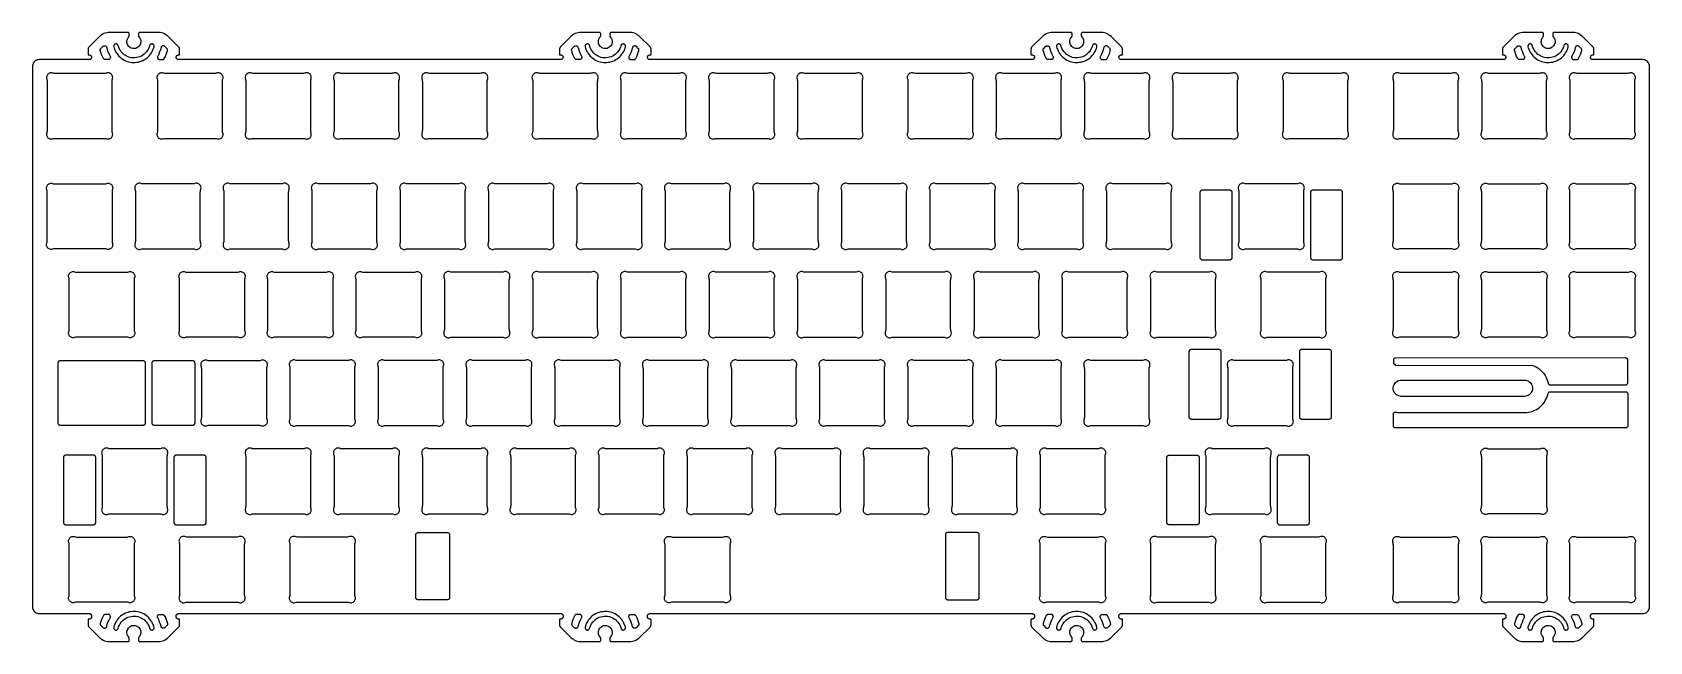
# Model space of a CAD drawing. Extents: x -525 to -176, y -2993 to -2861.
import ezdxf

# ---------------------------------------------------------------- set-up
doc = ezdxf.new("R2010")
doc.units = 0
doc.layers.get('0').update_dxf_attribs({"linetype": 'CONTINUOUS'})

msp = doc.modelspace()

# ---------------------------------------------------------------- linework, layer by layer
for points in [[(-497.695862, -2992.702148), (-497.371155, -2992.676758), (-497.045959, -2992.626953), (-496.746155, -2992.551758), (-496.746155, -2992.551758), (-496.445862, -2992.426758), (-496.146057, -2992.276855), (-495.871155, -2992.102051), (-495.871155, -2992.102051), (-495.670959, -2991.952148), (-495.496155, -2991.801758), (-493.195862, -2989.477051), (-493.195862, -2989.477051), (-493.146057, -2989.426758), (-493.096252, -2989.352051), (-493.096252, -2989.352051), (-493.070862, -2989.276855), (-493.045959, -2989.202148), (-493.045959, -2989.202148), (-493.045959, -2989.151855), (-493.045959, -2989.126953), (-493.045959, -2987.926758), (-493.045959, -2987.926758), (-493.045959, -2987.901855), (-493.045959, -2987.901855), (-493.045959, -2987.901855), (-493.045959, -2987.876953), (-493.070862, -2987.876953), (-493.070862, -2987.876953), (-493.070862, -2987.852051), (-493.070862, -2987.852051), (-493.070862, -2987.852051), (-493.096252, -2987.852051), (-493.121155, -2987.827148), (-493.121155, -2987.827148), (-493.121155, -2987.827148), (-493.146057, -2987.827148), (-493.295959, -2987.827148), (-493.295959, -2987.827148), (-493.371155, -2987.827148), (-493.445862, -2987.801758), (-493.445862, -2987.801758), (-493.521057, -2987.776855), (-493.596252, -2987.727051), (-493.596252, -2987.727051), (-493.646057, -2987.676758), (-493.695862, -2987.626953), (-493.695862, -2987.626953), (-493.746155, -2987.551758), (-493.771057, -2987.477051), (-493.771057, -2987.477051), (-493.795959, -2987.401855), (-493.795959, -2987.327148), (-493.795959, -2987.151855), (-493.795959, -2987.151855), (-493.795959, -2987.077148), (-493.771057, -2987.001953), (-493.771057, -2987.001953), (-493.746155, -2986.926758), (-493.695862, -2986.852051), (-493.695862, -2986.852051), (-493.646057, -2986.801758), (-493.596252, -2986.751953), (-493.596252, -2986.751953), (-493.521057, -2986.702148), (-493.445862, -2986.676758), (-493.445862, -2986.676758), (-493.371155, -2986.651855), (-493.295959, -2986.651855), (-410.795959, -2986.651855), (-410.795959, -2986.651855), (-410.721252, -2986.651855), (-410.646057, -2986.676758), (-410.646057, -2986.676758), (-410.570862, -2986.702148), (-410.496155, -2986.751953), (-410.496155, -2986.751953), (-410.445862, -2986.801758), (-410.396057, -2986.852051), (-410.396057, -2986.852051), (-410.346252, -2986.926758), (-410.320862, -2987.001953), (-410.320862, -2987.001953), (-410.295959, -2987.077148), (-410.295959, -2987.151855), (-410.295959, -2987.327148), (-410.295959, -2987.327148), (-410.295959, -2987.401855), (-410.320862, -2987.477051), (-410.320862, -2987.477051), (-410.346252, -2987.551758), (-410.396057, -2987.626953), (-410.396057, -2987.626953), (-410.445862, -2987.676758), (-410.496155, -2987.727051), (-410.496155, -2987.727051), (-410.570862, -2987.776855), (-410.646057, -2987.801758), (-410.646057, -2987.801758), (-410.721252, -2987.827148), (-410.795959, -2987.827148), (-410.945862, -2987.827148), (-410.945862, -2987.827148), (-410.971252, -2987.827148), (-410.971252, -2987.827148), (-410.971252, -2987.827148), (-410.996155, -2987.852051), (-410.996155, -2987.852051), (-410.996155, -2987.852051), (-411.021057, -2987.852051), (-411.021057, -2987.876953), (-411.021057, -2987.876953), (-411.045959, -2987.876953), (-411.045959, -2987.901855), (-411.045959, -2987.901855), (-411.045959, -2987.901855), (-411.045959, -2987.926758), (-411.045959, -2989.126953), (-411.045959, -2989.126953), (-411.045959, -2989.202148), (-411.021057, -2989.276855), (-411.021057, -2989.276855), (-410.996155, -2989.352051), (-410.945862, -2989.426758), (-410.945862, -2989.426758), (-410.920959, -2989.452148), (-410.896057, -2989.477051), (-408.596252, -2991.801758), (-408.596252, -2991.801758), (-408.346252, -2992.001953), (-408.070862, -2992.202148), (-407.795959, -2992.352051), (-407.795959, -2992.352051), (-407.496155, -2992.501953), (-407.195862, -2992.602051), (-406.871155, -2992.651855), (-406.871155, -2992.651855), (-406.646057, -2992.702148), (-406.396057, -2992.702148), (-402.471252, -2992.702148), (-402.471252, -2992.702148), (-402.420959, -2992.702148), (-402.396057, -2992.676758), (-402.396057, -2992.676758), (-402.346252, -2992.676758), (-402.295959, -2992.651855), (-402.295959, -2992.651855), (-402.271057, -2992.602051), (-402.246155, -2992.577148), (-402.246155, -2992.577148), (-402.221252, -2992.526855), (-402.195862, -2992.501953), (-402.195862, -2992.501953), (-402.170959, -2992.452148), (-402.170959, -2992.401855), (-402.170959, -2991.952148), (-402.170959, -2991.952148), (-402.170959, -2991.901855), (-402.195862, -2991.852051), (-402.195862, -2991.852051), (-402.221252, -2991.801758), (-402.246155, -2991.776855), (-402.246155, -2991.776855), (-402.246155, -2991.751953), (-402.271057, -2991.727051), (-402.271057, -2991.727051), (-402.420959, -2991.551758), (-402.521057, -2991.352051), (-402.521057, -2991.352051), (-402.621155, -2991.126953), (-402.670959, -2990.901855), (-402.670959, -2990.901855), (-402.670959, -2990.676758), (-402.646057, -2990.426758), (-402.646057, -2990.426758), (-402.596252, -2990.202148), (-402.496155, -2990.001953), (-402.496155, -2990.001953), (-402.371155, -2989.801758), (-402.221252, -2989.626953), (-402.221252, -2989.626953), (-402.021057, -2989.477051), (-401.820862, -2989.352051), (-401.820862, -2989.352051), (-401.621155, -2989.251953), (-401.371155, -2989.202148), (-401.371155, -2989.202148), (-401.146057, -2989.202148), (-400.920959, -2989.227051), (-400.920959, -2989.227051), (-400.695862, -2989.276855), (-400.471252, -2989.376953), (-400.471252, -2989.376953), (-400.271057, -2989.501953), (-400.096252, -2989.651855), (-400.096252, -2989.651855), (-399.945862, -2989.852051), (-399.820862, -2990.051758), (-399.820862, -2990.051758), (-399.746155, -2990.276855), (-399.695862, -2990.501953), (-399.695862, -2990.501953), (-399.670959, -2990.727051), (-399.695862, -2990.977051), (-399.695862, -2990.977051), (-399.771057, -2991.202148), (-399.846252, -2991.401855), (-399.846252, -2991.401855), (-399.971252, -2991.577148), (-400.096252, -2991.727051), (-400.096252, -2991.727051), (-400.121155, -2991.776855), (-400.146057, -2991.801758), (-400.146057, -2991.801758), (-400.170959, -2991.852051), (-400.170959, -2991.901855), (-400.170959, -2991.901855), (-400.170959, -2991.926758), (-400.170959, -2991.952148), (-400.170959, -2992.401855), (-400.170959, -2992.401855), (-400.170959, -2992.452148), (-400.170959, -2992.501953), (-400.170959, -2992.501953), (-400.146057, -2992.526855), (-400.121155, -2992.577148), (-400.121155, -2992.577148), (-400.096252, -2992.602051), (-400.045959, -2992.651855), (-400.045959, -2992.651855), (-400.021057, -2992.676758), (-399.971252, -2992.676758), (-399.971252, -2992.676758), (-399.920959, -2992.702148), (-399.871155, -2992.702148), (-395.971252, -2992.702148), (-395.971252, -2992.702148), (-395.646057, -2992.676758), (-395.320862, -2992.626953), (-394.996155, -2992.551758), (-394.996155, -2992.551758), (-394.695862, -2992.426758), (-394.420959, -2992.276855), (-394.146057, -2992.102051), (-394.146057, -2992.102051), (-393.945862, -2991.952148), (-393.771057, -2991.801758), (-391.445862, -2989.477051), (-391.445862, -2989.477051), (-391.396057, -2989.426758), (-391.371155, -2989.352051), (-391.371155, -2989.352051), (-391.320862, -2989.276855), (-391.320862, -2989.202148), (-391.320862, -2989.202148), (-391.320862, -2989.151855), (-391.295959, -2989.126953), (-391.295959, -2987.926758), (-391.295959, -2987.926758), (-391.320862, -2987.901855), (-391.320862, -2987.901855), (-391.320862, -2987.901855), (-391.320862, -2987.876953), (-391.320862, -2987.876953), (-391.320862, -2987.876953), (-391.346252, -2987.852051), (-391.346252, -2987.852051), (-391.346252, -2987.852051), (-391.371155, -2987.852051), (-391.371155, -2987.827148), (-391.371155, -2987.827148), (-391.396057, -2987.827148), (-391.396057, -2987.827148), (-391.545959, -2987.827148), (-391.545959, -2987.827148), (-391.646057, -2987.827148), (-391.721252, -2987.801758), (-391.721252, -2987.801758), (-391.795959, -2987.776855), (-391.846252, -2987.727051), (-391.846252, -2987.727051), (-391.920959, -2987.676758), (-391.971252, -2987.626953), (-391.971252, -2987.626953), (-391.996155, -2987.551758), (-392.045959, -2987.477051), (-392.045959, -2987.477051), (-392.045959, -2987.401855), (-392.045959, -2987.327148), (-392.045959, -2987.151855), (-392.045959, -2987.151855), (-392.045959, -2987.077148), (-392.045959, -2987.001953), (-392.045959, -2987.001953), (-391.996155, -2986.926758), (-391.971252, -2986.852051), (-391.971252, -2986.852051), (-391.920959, -2986.801758), (-391.846252, -2986.751953), (-391.846252, -2986.751953), (-391.795959, -2986.702148), (-391.721252, -2986.676758), (-391.721252, -2986.676758), (-391.646057, -2986.651855), (-391.545959, -2986.651855), (-309.070984, -2986.651855), (-309.070984, -2986.651855), (-308.97113, -2986.651855), (-308.895935, -2986.676758), (-308.895935, -2986.676758), (-308.820984, -2986.702148), (-308.770935, -2986.751953), (-308.770935, -2986.751953), (-308.695984, -2986.801758), (-308.645935, -2986.852051), (-308.645935, -2986.852051), (-308.621033, -2986.926758), (-308.570984, -2987.001953), (-308.570984, -2987.001953), (-308.570984, -2987.077148), (-308.570984, -2987.151855), (-308.570984, -2987.327148), (-308.570984, -2987.327148), (-308.570984, -2987.401855), (-308.570984, -2987.477051), (-308.570984, -2987.477051), (-308.621033, -2987.551758), (-308.645935, -2987.626953), (-308.645935, -2987.626953), (-308.695984, -2987.676758), (-308.770935, -2987.727051), (-308.770935, -2987.727051), (-308.820984, -2987.776855), (-308.895935, -2987.801758), (-308.895935, -2987.801758), (-308.97113, -2987.827148), (-309.070984, -2987.827148), (-309.22113, -2987.827148), (-309.22113, -2987.827148), (-309.22113, -2987.827148), (-309.246033, -2987.827148), (-309.246033, -2987.827148), (-309.246033, -2987.852051), (-309.270935, -2987.852051), (-309.270935, -2987.852051), (-309.270935, -2987.852051), (-309.296082, -2987.876953), (-309.296082, -2987.876953), (-309.296082, -2987.876953), (-309.296082, -2987.901855), (-309.296082, -2987.901855), (-309.296082, -2987.901855), (-309.320984, -2987.926758), (-309.320984, -2989.126953), (-309.320984, -2989.126953), (-309.296082, -2989.202148), (-309.296082, -2989.276855), (-309.296082, -2989.276855), (-309.246033, -2989.352051), (-309.22113, -2989.426758), (-309.22113, -2989.426758), (-309.195984, -2989.452148), (-309.171082, -2989.477051), (-306.84613, -2991.801758), (-306.84613, -2991.801758), (-306.59613, -2992.001953), (-306.34613, -2992.202148), (-306.070984, -2992.352051), (-306.070984, -2992.352051), (-305.770935, -2992.501953), (-305.445984, -2992.602051), (-305.145935, -2992.651855), (-305.145935, -2992.651855), (-304.895935, -2992.702148), (-304.645935, -2992.702148), (-300.746033, -2992.702148), (-300.746033, -2992.702148), (-300.695984, -2992.702148), (-300.645935, -2992.676758), (-300.645935, -2992.676758), (-300.59613, -2992.676758), (-300.570984, -2992.651855), (-300.570984, -2992.651855), (-300.520935, -2992.602051), (-300.496033, -2992.577148), (-300.496033, -2992.577148), (-300.47113, -2992.526855), (-300.445984, -2992.501953), (-300.445984, -2992.501953), (-300.445984, -2992.452148), (-300.445984, -2992.401855), (-300.445984, -2991.952148), (-300.445984, -2991.952148), (-300.445984, -2991.901855), (-300.445984, -2991.852051), (-300.445984, -2991.852051), (-300.47113, -2991.801758), (-300.496033, -2991.776855), (-300.496033, -2991.776855), (-300.496033, -2991.751953), (-300.520935, -2991.727051), (-300.520935, -2991.727051), (-300.671082, -2991.551758), (-300.796082, -2991.352051), (-300.796082, -2991.352051), (-300.871033, -2991.126953), (-300.921082, -2990.901855), (-300.921082, -2990.901855), (-300.945984, -2990.676758), (-300.921082, -2990.426758), (-300.921082, -2990.426758), (-300.84613, -2990.202148), (-300.770935, -2990.001953), (-300.770935, -2990.001953), (-300.621033, -2989.801758), (-300.47113, -2989.626953), (-300.47113, -2989.626953), (-300.296082, -2989.477051), (-300.09613, -2989.352051), (-300.09613, -2989.352051), (-299.871033, -2989.251953), (-299.645935, -2989.202148), (-299.645935, -2989.202148), (-299.395935, -2989.202148), (-299.171082, -2989.227051), (-299.171082, -2989.227051), (-298.945984, -2989.276855), (-298.72113, -2989.376953), (-298.72113, -2989.376953), (-298.520935, -2989.501953), (-298.34613, -2989.651855), (-298.34613, -2989.651855), (-298.195984, -2989.852051), (-298.09613, -2990.051758), (-298.09613, -2990.051758), (-297.996033, -2990.276855), (-297.945984, -2990.501953), (-297.945984, -2990.501953), (-297.945984, -2990.727051), (-297.97113, -2990.977051), (-297.97113, -2990.977051), (-298.020935, -2991.202148), (-298.121033, -2991.401855), (-298.121033, -2991.401855), (-298.22113, -2991.577148), (-298.34613, -2991.727051), (-298.34613, -2991.727051), (-298.395935, -2991.776855), (-298.421082, -2991.801758), (-298.421082, -2991.801758), (-298.421082, -2991.852051), (-298.445984, -2991.901855), (-298.445984, -2991.901855), (-298.445984, -2991.926758), (-298.445984, -2991.952148), (-298.445984, -2992.401855), (-298.445984, -2992.401855), (-298.445984, -2992.452148), (-298.421082, -2992.501953), (-298.421082, -2992.501953), (-298.395935, -2992.526855), (-298.371033, -2992.577148), (-298.371033, -2992.577148), (-298.34613, -2992.602051), (-298.320984, -2992.651855), (-298.320984, -2992.651855), (-298.270935, -2992.676758), (-298.22113, -2992.676758), (-298.22113, -2992.676758), (-298.195984, -2992.702148), (-298.145935, -2992.702148), (-294.22113, -2992.702148), (-294.22113, -2992.702148), (-293.895935, -2992.676758), (-293.570984, -2992.626953), (-293.270935, -2992.551758), (-293.270935, -2992.551758), (-292.97113, -2992.426758), (-292.671082, -2992.276855), (-292.395935, -2992.102051), (-292.395935, -2992.102051), (-292.22113, -2991.952148), (-292.020935, -2991.801758), (-289.72113, -2989.477051), (-289.72113, -2989.477051), (-289.671082, -2989.426758), (-289.621033, -2989.352051), (-289.621033, -2989.352051), (-289.59613, -2989.276855), (-289.570984, -2989.202148), (-289.570984, -2989.202148), (-289.570984, -2989.151855), (-289.570984, -2989.126953), (-289.570984, -2987.926758), (-289.570984, -2987.926758), (-289.570984, -2987.901855), (-289.570984, -2987.901855), (-289.570984, -2987.901855), (-289.570984, -2987.876953), (-289.59613, -2987.876953), (-289.59613, -2987.876953), (-289.59613, -2987.852051), (-289.621033, -2987.852051), (-289.621033, -2987.852051), (-289.621033, -2987.852051), (-289.645935, -2987.827148), (-289.645935, -2987.827148), (-289.645935, -2987.827148), (-289.671082, -2987.827148), (-289.820984, -2987.827148), (-289.820984, -2987.827148), (-289.895935, -2987.827148), (-289.97113, -2987.801758), (-289.97113, -2987.801758), (-290.046082, -2987.776855), (-290.121033, -2987.727051), (-290.121033, -2987.727051), (-290.171082, -2987.676758), (-290.22113, -2987.626953), (-290.22113, -2987.626953), (-290.270935, -2987.551758), (-290.296082, -2987.477051), (-290.296082, -2987.477051), (-290.320984, -2987.401855), (-290.320984, -2987.327148), (-290.320984, -2987.151855), (-290.320984, -2987.151855), (-290.320984, -2987.077148), (-290.296082, -2987.001953), (-290.296082, -2987.001953), (-290.270935, -2986.926758), (-290.22113, -2986.852051), (-290.22113, -2986.852051), (-290.171082, -2986.801758), (-290.121033, -2986.751953), (-290.121033, -2986.751953), (-290.046082, -2986.702148), (-289.97113, -2986.676758), (-289.97113, -2986.676758), (-289.895935, -2986.651855), (-289.820984, -2986.651855), (-207.320984, -2986.651855), (-207.320984, -2986.651855), (-207.246033, -2986.651855), (-207.171082, -2986.676758), (-207.171082, -2986.676758), (-207.09613, -2986.702148), (-207.020935, -2986.751953), (-207.020935, -2986.751953), (-206.97113, -2986.801758), (-206.921082, -2986.852051), (-206.921082, -2986.852051), (-206.871033, -2986.926758), (-206.84613, -2987.001953), (-206.84613, -2987.001953), (-206.820984, -2987.077148), (-206.820984, -2987.151855), (-206.820984, -2987.327148), (-206.820984, -2987.327148), (-206.820984, -2987.401855), (-206.84613, -2987.477051), (-206.84613, -2987.477051), (-206.871033, -2987.551758), (-206.921082, -2987.626953), (-206.921082, -2987.626953), (-206.97113, -2987.676758), (-207.020935, -2987.727051), (-207.020935, -2987.727051), (-207.09613, -2987.776855), (-207.171082, -2987.801758), (-207.171082, -2987.801758), (-207.246033, -2987.827148), (-207.320984, -2987.827148), (-207.47113, -2987.827148), (-207.47113, -2987.827148), (-207.496033, -2987.827148), (-207.496033, -2987.827148), (-207.496033, -2987.827148), (-207.520935, -2987.852051), (-207.546082, -2987.852051), (-207.546082, -2987.852051), (-207.546082, -2987.852051), (-207.546082, -2987.876953), (-207.546082, -2987.876953), (-207.570984, -2987.876953), (-207.570984, -2987.901855), (-207.570984, -2987.901855), (-207.570984, -2987.901855), (-207.570984, -2987.926758), (-207.570984, -2989.126953), (-207.570984, -2989.126953), (-207.570984, -2989.202148), (-207.546082, -2989.276855), (-207.546082, -2989.276855), (-207.520935, -2989.352051), (-207.47113, -2989.426758), (-207.47113, -2989.426758), (-207.445984, -2989.452148), (-207.421082, -2989.477051), (-205.121033, -2991.801758), (-205.121033, -2991.801758), (-204.871033, -2992.001953), (-204.621033, -2992.202148), (-204.320984, -2992.352051), (-204.320984, -2992.352051), (-204.020935, -2992.501953), (-203.72113, -2992.602051), (-203.395935, -2992.651855), (-203.395935, -2992.651855), (-203.171082, -2992.702148), (-202.921082, -2992.702148), (-198.996033, -2992.702148), (-198.996033, -2992.702148), (-198.97113, -2992.702148), (-198.921082, -2992.676758), (-198.921082, -2992.676758), (-198.871033, -2992.676758), (-198.820984, -2992.651855), (-198.820984, -2992.651855), (-198.796082, -2992.602051), (-198.770935, -2992.577148), (-198.770935, -2992.577148), (-198.746033, -2992.526855), (-198.72113, -2992.501953), (-198.72113, -2992.501953), (-198.72113, -2992.452148), (-198.695984, -2992.401855), (-198.695984, -2991.952148), (-198.695984, -2991.952148), (-198.72113, -2991.901855), (-198.72113, -2991.852051), (-198.72113, -2991.852051), (-198.746033, -2991.801758), (-198.770935, -2991.776855), (-198.770935, -2991.776855), (-198.770935, -2991.751953), (-198.796082, -2991.727051), (-198.796082, -2991.727051), (-198.945984, -2991.551758), (-199.046082, -2991.352051), (-199.046082, -2991.352051), (-199.145935, -2991.126953), (-199.195984, -2990.901855), (-199.195984, -2990.901855), (-199.195984, -2990.676758), (-199.171082, -2990.426758), (-199.171082, -2990.426758), (-199.121033, -2990.202148), (-199.020935, -2990.001953), (-199.020935, -2990.001953), (-198.895935, -2989.801758), (-198.746033, -2989.626953), (-198.746033, -2989.626953), (-198.570984, -2989.477051), (-198.34613, -2989.352051), (-198.34613, -2989.352051), (-198.145935, -2989.251953), (-197.895935, -2989.202148), (-197.895935, -2989.202148), (-197.671082, -2989.202148), (-197.445984, -2989.227051), (-197.445984, -2989.227051), (-197.22113, -2989.276855), (-196.996033, -2989.376953), (-196.996033, -2989.376953), (-196.796082, -2989.501953), (-196.621033, -2989.651855), (-196.621033, -2989.651855), (-196.47113, -2989.852051), (-196.34613, -2990.051758), (-196.34613, -2990.051758), (-196.270935, -2990.276855), (-196.22113, -2990.501953), (-196.22113, -2990.501953), (-196.195984, -2990.727051), (-196.22113, -2990.977051), (-196.22113, -2990.977051), (-196.296082, -2991.202148), (-196.395935, -2991.401855), (-196.395935, -2991.401855), (-196.496033, -2991.577148), (-196.621033, -2991.727051), (-196.621033, -2991.727051), (-196.645935, -2991.776855), (-196.671082, -2991.801758), (-196.671082, -2991.801758), (-196.695984, -2991.852051), (-196.695984, -2991.901855), (-196.695984, -2991.901855), (-196.695984, -2991.926758), (-196.695984, -2991.952148), (-196.695984, -2992.401855), (-196.695984, -2992.401855), (-196.695984, -2992.452148), (-196.695984, -2992.501953), (-196.695984, -2992.501953), (-196.671082, -2992.526855), (-196.645935, -2992.577148), (-196.645935, -2992.577148), (-196.621033, -2992.602051), (-196.570984, -2992.651855), (-196.570984, -2992.651855), (-196.546082, -2992.676758), (-196.496033, -2992.676758), (-196.496033, -2992.676758), (-196.445984, -2992.702148), (-196.395935, -2992.702148), (-192.496033, -2992.702148), (-192.496033, -2992.702148), (-192.171082, -2992.676758), (-191.84613, -2992.626953), (-191.520935, -2992.551758), (-191.520935, -2992.551758), (-191.22113, -2992.426758), (-190.945984, -2992.276855), (-190.671082, -2992.102051), (-190.671082, -2992.102051), (-190.47113, -2991.952148), (-190.296082, -2991.801758), (-187.97113, -2989.477051), (-187.97113, -2989.477051), (-187.921082, -2989.426758), (-187.895935, -2989.352051), (-187.895935, -2989.352051), (-187.871033, -2989.276855), (-187.84613, -2989.202148), (-187.84613, -2989.202148), (-187.84613, -2989.151855), (-187.84613, -2989.126953), (-187.84613, -2987.926758), (-187.84613, -2987.926758), (-187.84613, -2987.901855), (-187.84613, -2987.901855), (-187.84613, -2987.901855), (-187.84613, -2987.876953), (-187.84613, -2987.876953), (-187.84613, -2987.876953), (-187.871033, -2987.852051), (-187.871033, -2987.852051), (-187.871033, -2987.852051), (-187.895935, -2987.852051), (-187.895935, -2987.827148), (-187.895935, -2987.827148), (-187.921082, -2987.827148), (-187.945984, -2987.827148), (-188.09613, -2987.827148), (-188.09613, -2987.827148), (-188.171082, -2987.827148), (-188.246033, -2987.801758), (-188.246033, -2987.801758), (-188.320984, -2987.776855), (-188.371033, -2987.727051), (-188.371033, -2987.727051), (-188.445984, -2987.676758), (-188.496033, -2987.626953), (-188.496033, -2987.626953), (-188.520935, -2987.551758), (-188.570984, -2987.477051), (-188.570984, -2987.477051), (-188.570984, -2987.401855), (-188.59613, -2987.327148), (-188.59613, -2987.151855), (-188.59613, -2987.151855), (-188.570984, -2987.077148), (-188.570984, -2987.001953), (-188.570984, -2987.001953), (-188.520935, -2986.926758), (-188.496033, -2986.852051), (-188.496033, -2986.852051), (-188.445984, -2986.801758), (-188.371033, -2986.751953), (-188.371033, -2986.751953), (-188.320984, -2986.702148), (-188.246033, -2986.676758), (-188.246033, -2986.676758), (-188.171082, -2986.651855), (-188.09613, -2986.651855), (-177.296082, -2986.651855), (-177.296082, -2986.651855), (-177.046082, -2986.626953), (-176.820984, -2986.577148), (-176.621033, -2986.477051), (-176.421082, -2986.352051), (-176.246033, -2986.202148), (-176.09613, -2986.026855), (-175.97113, -2985.827148), (-175.871033, -2985.626953), (-175.820984, -2985.401855), (-175.796082, -2985.151855), (-175.796082, -2985.151855), (-175.796082, -2868.651855), (-175.796082, -2868.651855), (-175.820984, -2868.401855), (-175.871033, -2868.176758), (-175.97113, -2867.952148), (-176.09613, -2867.751953), (-176.246033, -2867.577148), (-176.421082, -2867.426758), (-176.621033, -2867.327148), (-176.820984, -2867.227051), (-177.046082, -2867.176758), (-177.296082, -2867.151855), (-177.296082, -2867.151855), (-188.09613, -2867.151855), (-188.09613, -2867.151855), (-188.171082, -2867.151855), (-188.246033, -2867.126953), (-188.246033, -2867.126953), (-188.320984, -2867.102051), (-188.371033, -2867.051758), (-188.371033, -2867.051758), (-188.445984, -2867.001953), (-188.496033, -2866.952148), (-188.496033, -2866.952148), (-188.520935, -2866.876953), (-188.570984, -2866.801758), (-188.570984, -2866.801758), (-188.570984, -2866.727051), (-188.59613, -2866.651855), (-188.59613, -2866.651855), (-188.570984, -2866.577148), (-188.570984, -2866.501953), (-188.570984, -2866.501953), (-188.520935, -2866.426758), (-188.496033, -2866.352051), (-188.496033, -2866.352051), (-188.445984, -2866.301758), (-188.371033, -2866.251953), (-188.371033, -2866.251953), (-188.320984, -2866.202148), (-188.246033, -2866.176758), (-188.246033, -2866.176758), (-188.171082, -2866.151855), (-188.09613, -2866.151855), (-187.945984, -2866.151855), (-187.945984, -2866.151855), (-187.921082, -2866.151855), (-187.895935, -2866.151855), (-187.895935, -2866.151855), (-187.895935, -2866.126953), (-187.871033, -2866.126953), (-187.871033, -2866.126953), (-187.871033, -2866.126953), (-187.84613, -2866.102051), (-187.84613, -2866.102051), (-187.84613, -2866.102051), (-187.84613, -2866.077148), (-187.84613, -2866.077148), (-187.84613, -2866.077148), (-187.84613, -2866.051758), (-187.84613, -2864.852051), (-187.84613, -2864.852051), (-187.84613, -2864.776855), (-187.871033, -2864.702148), (-187.871033, -2864.702148), (-187.895935, -2864.626953), (-187.921082, -2864.551758), (-187.921082, -2864.551758), (-187.945984, -2864.526855), (-187.97113, -2864.501953), (-190.296082, -2862.176758), (-190.296082, -2862.176758), (-190.546082, -2861.977051), (-190.796082, -2861.776855), (-191.070984, -2861.626953), (-191.070984, -2861.626953), (-191.371033, -2861.477051), (-191.695984, -2861.376953), (-191.996033, -2861.327148), (-191.996033, -2861.327148), (-192.246033, -2861.276855), (-192.496033, -2861.276855), (-196.395935, -2861.276855), (-196.395935, -2861.276855), (-196.445984, -2861.276855), (-196.496033, -2861.301758), (-196.496033, -2861.301758), (-196.546082, -2861.301758), (-196.570984, -2861.327148), (-196.570984, -2861.327148), (-196.621033, -2861.376953), (-196.645935, -2861.401855), (-196.645935, -2861.401855), (-196.671082, -2861.452148), (-196.695984, -2861.477051), (-196.695984, -2861.477051), (-196.695984, -2861.526855), (-196.695984, -2861.577148), (-196.695984, -2862.026855), (-196.695984, -2862.026855), (-196.695984, -2862.077148), (-196.695984, -2862.126953), (-196.695984, -2862.126953), (-196.671082, -2862.176758), (-196.645935, -2862.202148), (-196.645935, -2862.202148), (-196.645935, -2862.227051), (-196.621033, -2862.251953), (-196.621033, -2862.251953), (-196.47113, -2862.426758), (-196.34613, -2862.626953), (-196.34613, -2862.626953), (-196.270935, -2862.852051), (-196.22113, -2863.077148), (-196.22113, -2863.077148), (-196.195984, -2863.301758), (-196.22113, -2863.551758), (-196.22113, -2863.551758), (-196.296082, -2863.776855), (-196.395935, -2863.977051), (-196.395935, -2863.977051), (-196.520935, -2864.176758), (-196.671082, -2864.352051), (-196.671082, -2864.352051), (-196.84613, -2864.501953), (-197.046082, -2864.626953), (-197.046082, -2864.626953), (-197.270935, -2864.727051), (-197.496033, -2864.776855), (-197.496033, -2864.776855), (-197.746033, -2864.776855), (-197.97113, -2864.751953), (-197.97113, -2864.751953), (-198.195984, -2864.702148), (-198.421082, -2864.602051), (-198.421082, -2864.602051), (-198.621033, -2864.477051), (-198.796082, -2864.327148), (-198.796082, -2864.327148), (-198.945984, -2864.126953), (-199.046082, -2863.926758), (-199.046082, -2863.926758), (-199.145935, -2863.702148), (-199.195984, -2863.477051), (-199.195984, -2863.477051), (-199.195984, -2863.251953), (-199.171082, -2863.001953), (-199.171082, -2863.001953), (-199.121033, -2862.776855), (-199.020935, -2862.577148), (-199.020935, -2862.577148), (-198.921082, -2862.401855), (-198.796082, -2862.251953), (-198.796082, -2862.251953), (-198.770935, -2862.202148), (-198.746033, -2862.176758), (-198.746033, -2862.176758), (-198.72113, -2862.126953), (-198.695984, -2862.077148), (-198.695984, -2862.077148), (-198.695984, -2862.051758), (-198.695984, -2862.026855), (-198.695984, -2861.577148), (-198.695984, -2861.577148), (-198.72113, -2861.526855), (-198.72113, -2861.477051), (-198.72113, -2861.477051), (-198.746033, -2861.452148), (-198.770935, -2861.401855), (-198.770935, -2861.401855), (-198.796082, -2861.376953), (-198.820984, -2861.327148), (-198.820984, -2861.327148), (-198.871033, -2861.301758), (-198.921082, -2861.301758), (-198.921082, -2861.301758), (-198.97113, -2861.276855), (-198.996033, -2861.276855), (-202.921082, -2861.276855), (-202.921082, -2861.276855), (-203.246033, -2861.301758), (-203.570984, -2861.352051), (-203.871033, -2861.426758), (-203.871033, -2861.426758), (-204.171082, -2861.551758), (-204.47113, -2861.702148), (-204.746033, -2861.876953), (-204.746033, -2861.876953), (-204.945984, -2862.026855), (-205.121033, -2862.176758), (-207.421082, -2864.501953), (-207.421082, -2864.501953), (-207.47113, -2864.551758), (-207.520935, -2864.626953), (-207.520935, -2864.626953), (-207.546082, -2864.702148), (-207.570984, -2864.776855), (-207.570984, -2864.776855), (-207.570984, -2864.827148), (-207.570984, -2864.852051), (-207.570984, -2866.051758), (-207.570984, -2866.051758), (-207.570984, -2866.077148), (-207.570984, -2866.077148), (-207.570984, -2866.077148), (-207.570984, -2866.102051), (-207.546082, -2866.102051), (-207.546082, -2866.102051), (-207.546082, -2866.126953), (-207.546082, -2866.126953), (-207.546082, -2866.126953), (-207.520935, -2866.126953), (-207.496033, -2866.151855), (-207.496033, -2866.151855), (-207.496033, -2866.151855), (-207.47113, -2866.151855), (-207.320984, -2866.151855), (-207.320984, -2866.151855), (-207.246033, -2866.151855), (-207.171082, -2866.176758), (-207.171082, -2866.176758), (-207.09613, -2866.202148), (-207.020935, -2866.251953), (-207.020935, -2866.251953), (-206.97113, -2866.301758), (-206.921082, -2866.352051), (-206.921082, -2866.352051), (-206.871033, -2866.426758), (-206.84613, -2866.501953), (-206.84613, -2866.501953), (-206.820984, -2866.577148), (-206.820984, -2866.651855), (-206.820984, -2866.651855), (-206.820984, -2866.727051), (-206.84613, -2866.801758), (-206.84613, -2866.801758), (-206.871033, -2866.876953), (-206.921082, -2866.952148), (-206.921082, -2866.952148), (-206.97113, -2867.001953), (-207.020935, -2867.051758), (-207.020935, -2867.051758), (-207.09613, -2867.102051), (-207.171082, -2867.126953), (-207.171082, -2867.126953), (-207.246033, -2867.151855), (-207.320984, -2867.151855), (-289.820984, -2867.151855), (-289.820984, -2867.151855), (-289.895935, -2867.151855), (-289.97113, -2867.126953), (-289.97113, -2867.126953), (-290.046082, -2867.102051), (-290.121033, -2867.051758), (-290.121033, -2867.051758), (-290.171082, -2867.001953), (-290.22113, -2866.952148), (-290.22113, -2866.952148), (-290.270935, -2866.876953), (-290.296082, -2866.801758), (-290.296082, -2866.801758), (-290.320984, -2866.727051), (-290.320984, -2866.651855), (-290.320984, -2866.651855), (-290.320984, -2866.577148), (-290.296082, -2866.501953), (-290.296082, -2866.501953), (-290.270935, -2866.426758), (-290.22113, -2866.352051), (-290.22113, -2866.352051), (-290.171082, -2866.301758), (-290.121033, -2866.251953), (-290.121033, -2866.251953), (-290.046082, -2866.202148), (-289.97113, -2866.176758), (-289.97113, -2866.176758), (-289.895935, -2866.151855), (-289.820984, -2866.151855), (-289.671082, -2866.151855), (-289.671082, -2866.151855), (-289.645935, -2866.151855), (-289.645935, -2866.151855), (-289.645935, -2866.151855), (-289.621033, -2866.126953), (-289.621033, -2866.126953), (-289.621033, -2866.126953), (-289.59613, -2866.126953), (-289.59613, -2866.102051), (-289.59613, -2866.102051), (-289.570984, -2866.102051), (-289.570984, -2866.077148), (-289.570984, -2866.077148), (-289.570984, -2866.077148), (-289.570984, -2866.051758), (-289.570984, -2864.852051), (-289.570984, -2864.852051), (-289.570984, -2864.776855), (-289.59613, -2864.702148), (-289.59613, -2864.702148), (-289.621033, -2864.626953), (-289.671082, -2864.551758), (-289.671082, -2864.551758), (-289.695984, -2864.526855), (-289.72113, -2864.501953), (-292.020935, -2862.176758), (-292.020935, -2862.176758), (-292.270935, -2861.977051), (-292.546082, -2861.776855), (-292.820984, -2861.626953), (-292.820984, -2861.626953), (-293.121033, -2861.477051), (-293.421082, -2861.376953), (-293.746033, -2861.327148), (-293.746033, -2861.327148), (-293.97113, -2861.276855), (-294.22113, -2861.276855), (-298.145935, -2861.276855), (-298.145935, -2861.276855), (-298.195984, -2861.276855), (-298.22113, -2861.301758), (-298.22113, -2861.301758), (-298.270935, -2861.301758), (-298.320984, -2861.327148), (-298.320984, -2861.327148), (-298.34613, -2861.376953), (-298.371033, -2861.401855), (-298.371033, -2861.401855), (-298.395935, -2861.452148), (-298.421082, -2861.477051), (-298.421082, -2861.477051), (-298.445984, -2861.526855), (-298.445984, -2861.577148), (-298.445984, -2862.026855), (-298.445984, -2862.026855), (-298.445984, -2862.077148), (-298.421082, -2862.126953), (-298.421082, -2862.126953), (-298.395935, -2862.176758), (-298.371033, -2862.202148), (-298.371033, -2862.202148), (-298.371033, -2862.227051), (-298.34613, -2862.251953), (-298.34613, -2862.251953), (-298.195984, -2862.426758), (-298.09613, -2862.626953), (-298.09613, -2862.626953), (-297.996033, -2862.852051), (-297.945984, -2863.077148), (-297.945984, -2863.077148), (-297.945984, -2863.301758), (-297.97113, -2863.551758), (-297.97113, -2863.551758), (-298.020935, -2863.776855), (-298.121033, -2863.977051), (-298.121033, -2863.977051), (-298.246033, -2864.176758), (-298.395935, -2864.352051), (-298.395935, -2864.352051), (-298.570984, -2864.501953), (-298.796082, -2864.626953), (-298.796082, -2864.626953), (-298.996033, -2864.727051), (-299.246033, -2864.776855), (-299.246033, -2864.776855), (-299.47113, -2864.776855), (-299.695984, -2864.751953), (-299.695984, -2864.751953), (-299.921082, -2864.702148), (-300.145935, -2864.602051), (-300.145935, -2864.602051), (-300.34613, -2864.477051), (-300.520935, -2864.327148), (-300.520935, -2864.327148), (-300.671082, -2864.126953), (-300.796082, -2863.926758), (-300.796082, -2863.926758), (-300.871033, -2863.702148), (-300.921082, -2863.477051), (-300.921082, -2863.477051), (-300.945984, -2863.251953), (-300.921082, -2863.001953), (-300.921082, -2863.001953), (-300.84613, -2862.776855), (-300.770935, -2862.577148), (-300.770935, -2862.577148), (-300.645935, -2862.401855), (-300.520935, -2862.251953), (-300.520935, -2862.251953), (-300.496033, -2862.202148), (-300.47113, -2862.176758), (-300.47113, -2862.176758), (-300.445984, -2862.126953), (-300.445984, -2862.077148), (-300.445984, -2862.077148), (-300.445984, -2862.051758), (-300.445984, -2862.026855), (-300.445984, -2861.577148), (-300.445984, -2861.577148), (-300.445984, -2861.526855), (-300.445984, -2861.477051), (-300.445984, -2861.477051), (-300.47113, -2861.452148), (-300.496033, -2861.401855), (-300.496033, -2861.401855), (-300.520935, -2861.376953), (-300.570984, -2861.327148), (-300.570984, -2861.327148), (-300.59613, -2861.301758), (-300.645935, -2861.301758), (-300.645935, -2861.301758), (-300.695984, -2861.276855), (-300.746033, -2861.276855), (-304.645935, -2861.276855), (-304.645935, -2861.276855), (-304.97113, -2861.301758), (-305.296082, -2861.352051), (-305.621033, -2861.426758), (-305.621033, -2861.426758), (-305.921082, -2861.551758), (-306.195984, -2861.702148), (-306.47113, -2861.876953), (-306.47113, -2861.876953), (-306.671082, -2862.026855), (-306.84613, -2862.176758), (-309.171082, -2864.501953), (-309.171082, -2864.501953), (-309.22113, -2864.551758), (-309.246033, -2864.626953), (-309.246033, -2864.626953), (-309.296082, -2864.702148), (-309.296082, -2864.776855), (-309.296082, -2864.776855), (-309.296082, -2864.827148), (-309.320984, -2864.852051), (-309.320984, -2866.051758), (-309.320984, -2866.051758), (-309.296082, -2866.077148), (-309.296082, -2866.077148), (-309.296082, -2866.077148), (-309.296082, -2866.102051), (-309.296082, -2866.102051), (-309.296082, -2866.102051), (-309.270935, -2866.126953), (-309.270935, -2866.126953), (-309.270935, -2866.126953), (-309.246033, -2866.126953), (-309.246033, -2866.151855), (-309.246033, -2866.151855), (-309.22113, -2866.151855), (-309.22113, -2866.151855), (-309.070984, -2866.151855), (-309.070984, -2866.151855), (-308.97113, -2866.151855), (-308.895935, -2866.176758), (-308.895935, -2866.176758), (-308.820984, -2866.202148), (-308.770935, -2866.251953), (-308.770935, -2866.251953), (-308.695984, -2866.301758), (-308.645935, -2866.352051), (-308.645935, -2866.352051), (-308.621033, -2866.426758), (-308.570984, -2866.501953), (-308.570984, -2866.501953), (-308.570984, -2866.577148), (-308.570984, -2866.651855), (-308.570984, -2866.651855), (-308.570984, -2866.727051), (-308.570984, -2866.801758), (-308.570984, -2866.801758), (-308.621033, -2866.876953), (-308.645935, -2866.952148), (-308.645935, -2866.952148), (-308.695984, -2867.001953), (-308.770935, -2867.051758), (-308.770935, -2867.051758), (-308.820984, -2867.102051), (-308.895935, -2867.126953), (-308.895935, -2867.126953), (-308.97113, -2867.151855), (-309.070984, -2867.151855), (-391.545959, -2867.151855), (-391.545959, -2867.151855), (-391.646057, -2867.151855), (-391.721252, -2867.126953), (-391.721252, -2867.126953), (-391.795959, -2867.102051), (-391.846252, -2867.051758), (-391.846252, -2867.051758), (-391.920959, -2867.001953), (-391.971252, -2866.952148), (-391.971252, -2866.952148), (-391.996155, -2866.876953), (-392.045959, -2866.801758), (-392.045959, -2866.801758), (-392.045959, -2866.727051), (-392.045959, -2866.651855), (-392.045959, -2866.651855), (-392.045959, -2866.577148), (-392.045959, -2866.501953), (-392.045959, -2866.501953), (-391.996155, -2866.426758), (-391.971252, -2866.352051), (-391.971252, -2866.352051), (-391.920959, -2866.301758), (-391.846252, -2866.251953), (-391.846252, -2866.251953), (-391.795959, -2866.202148), (-391.721252, -2866.176758), (-391.721252, -2866.176758), (-391.646057, -2866.151855), (-391.545959, -2866.151855), (-391.396057, -2866.151855), (-391.396057, -2866.151855), (-391.396057, -2866.151855), (-391.371155, -2866.151855), (-391.371155, -2866.151855), (-391.371155, -2866.126953), (-391.346252, -2866.126953), (-391.346252, -2866.126953), (-391.346252, -2866.126953), (-391.320862, -2866.102051), (-391.320862, -2866.102051), (-391.320862, -2866.102051), (-391.320862, -2866.077148), (-391.320862, -2866.077148), (-391.320862, -2866.077148), (-391.295959, -2866.051758), (-391.295959, -2864.852051), (-391.295959, -2864.852051), (-391.320862, -2864.776855), (-391.320862, -2864.702148), (-391.320862, -2864.702148), (-391.371155, -2864.626953), (-391.396057, -2864.551758), (-391.396057, -2864.551758), (-391.420959, -2864.526855), (-391.445862, -2864.501953), (-393.771057, -2862.176758), (-393.771057, -2862.176758), (-394.021057, -2861.977051), (-394.271057, -2861.776855), (-394.545959, -2861.626953), (-394.545959, -2861.626953), (-394.846252, -2861.477051), (-395.170959, -2861.376953), (-395.471252, -2861.327148), (-395.471252, -2861.327148), (-395.721252, -2861.276855), (-395.971252, -2861.276855), (-399.871155, -2861.276855), (-399.871155, -2861.276855), (-399.920959, -2861.276855), (-399.971252, -2861.301758), (-399.971252, -2861.301758), (-400.021057, -2861.301758), (-400.045959, -2861.327148), (-400.045959, -2861.327148), (-400.096252, -2861.376953), (-400.121155, -2861.401855), (-400.121155, -2861.401855), (-400.146057, -2861.452148), (-400.170959, -2861.477051), (-400.170959, -2861.477051), (-400.170959, -2861.526855), (-400.170959, -2861.577148), (-400.170959, -2862.026855), (-400.170959, -2862.026855), (-400.170959, -2862.077148), (-400.170959, -2862.126953), (-400.170959, -2862.126953), (-400.146057, -2862.176758), (-400.121155, -2862.202148), (-400.121155, -2862.202148), (-400.096252, -2862.227051), (-400.096252, -2862.251953), (-400.096252, -2862.251953), (-399.945862, -2862.426758), (-399.820862, -2862.626953), (-399.820862, -2862.626953), (-399.746155, -2862.852051), (-399.695862, -2863.077148), (-399.695862, -2863.077148), (-399.670959, -2863.301758), (-399.695862, -2863.551758), (-399.695862, -2863.551758), (-399.771057, -2863.776855), (-399.846252, -2863.977051), (-399.846252, -2863.977051), (-399.996155, -2864.176758), (-400.146057, -2864.352051), (-400.146057, -2864.352051), (-400.320862, -2864.501953), (-400.521057, -2864.626953), (-400.521057, -2864.626953), (-400.746155, -2864.727051), (-400.971252, -2864.776855), (-400.971252, -2864.776855), (-401.221252, -2864.776855), (-401.445862, -2864.751953), (-401.445862, -2864.751953), (-401.670959, -2864.702148), (-401.896057, -2864.602051), (-401.896057, -2864.602051), (-402.096252, -2864.477051), (-402.271057, -2864.327148), (-402.271057, -2864.327148), (-402.420959, -2864.126953), (-402.521057, -2863.926758), (-402.521057, -2863.926758), (-402.621155, -2863.702148), (-402.670959, -2863.477051), (-402.670959, -2863.477051), (-402.670959, -2863.251953), (-402.646057, -2863.001953), (-402.646057, -2863.001953), (-402.596252, -2862.776855), (-402.496155, -2862.577148), (-402.496155, -2862.577148), (-402.396057, -2862.401855), (-402.271057, -2862.251953), (-402.271057, -2862.251953), (-402.221252, -2862.202148), (-402.195862, -2862.176758), (-402.195862, -2862.176758), (-402.195862, -2862.126953), (-402.170959, -2862.077148), (-402.170959, -2862.077148), (-402.170959, -2862.051758), (-402.170959, -2862.026855), (-402.170959, -2861.577148), (-402.170959, -2861.577148), (-402.170959, -2861.526855), (-402.195862, -2861.477051), (-402.195862, -2861.477051), (-402.221252, -2861.452148), (-402.246155, -2861.401855), (-402.246155, -2861.401855), (-402.271057, -2861.376953), (-402.295959, -2861.327148), (-402.295959, -2861.327148), (-402.346252, -2861.301758), (-402.396057, -2861.301758), (-402.396057, -2861.301758), (-402.420959, -2861.276855), (-402.471252, -2861.276855), (-406.396057, -2861.276855), (-406.396057, -2861.276855), (-406.721252, -2861.301758), (-407.045959, -2861.352051), (-407.346252, -2861.426758), (-407.346252, -2861.426758), (-407.646057, -2861.551758), (-407.945862, -2861.702148), (-408.221252, -2861.876953), (-408.221252, -2861.876953), (-408.396057, -2862.026855), (-408.596252, -2862.176758), (-410.896057, -2864.501953), (-410.896057, -2864.501953), (-410.945862, -2864.551758), (-410.996155, -2864.626953), (-410.996155, -2864.626953), (-411.021057, -2864.702148), (-411.045959, -2864.776855), (-411.045959, -2864.776855), (-411.045959, -2864.827148), (-411.045959, -2864.852051), (-411.045959, -2866.051758), (-411.045959, -2866.051758), (-411.045959, -2866.077148), (-411.045959, -2866.077148), (-411.045959, -2866.077148), (-411.045959, -2866.102051), (-411.021057, -2866.102051), (-411.021057, -2866.102051), (-411.021057, -2866.126953), (-410.996155, -2866.126953), (-410.996155, -2866.126953), (-410.996155, -2866.126953), (-410.971252, -2866.151855), (-410.971252, -2866.151855), (-410.971252, -2866.151855), (-410.945862, -2866.151855), (-410.795959, -2866.151855), (-410.795959, -2866.151855), (-410.721252, -2866.151855), (-410.646057, -2866.176758), (-410.646057, -2866.176758), (-410.570862, -2866.202148), (-410.496155, -2866.251953), (-410.496155, -2866.251953), (-410.445862, -2866.301758), (-410.396057, -2866.352051), (-410.396057, -2866.352051), (-410.346252, -2866.426758), (-410.320862, -2866.501953), (-410.320862, -2866.501953), (-410.295959, -2866.577148), (-410.295959, -2866.651855), (-410.295959, -2866.651855), (-410.295959, -2866.727051), (-410.320862, -2866.801758), (-410.320862, -2866.801758), (-410.346252, -2866.876953), (-410.396057, -2866.952148), (-410.396057, -2866.952148), (-410.445862, -2867.001953), (-410.496155, -2867.051758), (-410.496155, -2867.051758), (-410.570862, -2867.102051), (-410.646057, -2867.126953), (-410.646057, -2867.126953), (-410.721252, -2867.151855), (-410.795959, -2867.151855), (-493.295959, -2867.151855), (-493.295959, -2867.151855), (-493.371155, -2867.151855), (-493.445862, -2867.126953), (-493.445862, -2867.126953), (-493.521057, -2867.102051), (-493.596252, -2867.051758), (-493.596252, -2867.051758), (-493.646057, -2867.001953), (-493.695862, -2866.952148), (-493.695862, -2866.952148), (-493.746155, -2866.876953), (-493.771057, -2866.801758), (-493.771057, -2866.801758), (-493.795959, -2866.727051), (-493.795959, -2866.651855), (-493.795959, -2866.651855), (-493.795959, -2866.577148), (-493.771057, -2866.501953), (-493.771057, -2866.501953), (-493.746155, -2866.426758), (-493.695862, -2866.352051), (-493.695862, -2866.352051), (-493.646057, -2866.301758), (-493.596252, -2866.251953), (-493.596252, -2866.251953), (-493.521057, -2866.202148), (-493.445862, -2866.176758), (-493.445862, -2866.176758), (-493.371155, -2866.151855), (-493.295959, -2866.151855), (-493.146057, -2866.151855), (-493.146057, -2866.151855), (-493.121155, -2866.151855), (-493.121155, -2866.151855), (-493.121155, -2866.151855), (-493.096252, -2866.126953), (-493.070862, -2866.126953), (-493.070862, -2866.126953), (-493.070862, -2866.126953), (-493.070862, -2866.102051), (-493.070862, -2866.102051), (-493.045959, -2866.102051), (-493.045959, -2866.077148), (-493.045959, -2866.077148), (-493.045959, -2866.077148), (-493.045959, -2866.051758), (-493.045959, -2864.852051), (-493.045959, -2864.852051), (-493.045959, -2864.776855), (-493.070862, -2864.702148), (-493.070862, -2864.702148), (-493.096252, -2864.626953), (-493.146057, -2864.551758), (-493.146057, -2864.551758), (-493.170959, -2864.526855), (-493.195862, -2864.501953), (-495.496155, -2862.176758), (-495.496155, -2862.176758), (-495.746155, -2861.977051), (-495.996155, -2861.776855), (-496.295959, -2861.626953), (-496.295959, -2861.626953), (-496.596252, -2861.477051), (-496.896057, -2861.376953), (-497.221252, -2861.327148), (-497.221252, -2861.327148), (-497.445862, -2861.276855), (-497.695862, -2861.276855), (-501.621155, -2861.276855), (-501.621155, -2861.276855), (-501.646057, -2861.276855), (-501.695862, -2861.301758), (-501.695862, -2861.301758), (-501.746155, -2861.301758), (-501.795959, -2861.327148), (-501.795959, -2861.327148), (-501.820862, -2861.376953), (-501.846252, -2861.401855), (-501.846252, -2861.401855), (-501.871155, -2861.452148), (-501.896057, -2861.477051), (-501.896057, -2861.477051), (-501.896057, -2861.526855), (-501.920959, -2861.577148), (-501.920959, -2862.026855), (-501.920959, -2862.026855), (-501.896057, -2862.077148), (-501.896057, -2862.126953), (-501.896057, -2862.126953), (-501.871155, -2862.176758), (-501.846252, -2862.202148), (-501.846252, -2862.202148), (-501.846252, -2862.227051), (-501.820862, -2862.251953), (-501.820862, -2862.251953), (-501.670959, -2862.426758), (-501.570862, -2862.626953), (-501.570862, -2862.626953), (-501.471252, -2862.852051), (-501.420959, -2863.077148), (-501.420959, -2863.077148), (-501.420959, -2863.301758), (-501.445862, -2863.551758), (-501.445862, -2863.551758), (-501.496155, -2863.776855), (-501.596252, -2863.977051), (-501.596252, -2863.977051), (-501.721252, -2864.176758), (-501.871155, -2864.352051), (-501.871155, -2864.352051), (-502.045959, -2864.501953), (-502.271057, -2864.626953), (-502.271057, -2864.626953), (-502.471252, -2864.727051), (-502.721252, -2864.776855), (-502.721252, -2864.776855), (-502.945862, -2864.776855), (-503.170959, -2864.751953), (-503.170959, -2864.751953), (-503.396057, -2864.702148), (-503.621155, -2864.602051), (-503.621155, -2864.602051), (-503.820862, -2864.477051), (-503.996155, -2864.327148), (-503.996155, -2864.327148), (-504.146057, -2864.126953), (-504.271057, -2863.926758), (-504.271057, -2863.926758), (-504.346252, -2863.702148), (-504.396057, -2863.477051), (-504.396057, -2863.477051), (-504.420959, -2863.251953), (-504.396057, -2863.001953), (-504.396057, -2863.001953), (-504.320862, -2862.776855), (-504.221252, -2862.577148), (-504.221252, -2862.577148), (-504.121155, -2862.401855), (-503.996155, -2862.251953), (-503.996155, -2862.251953), (-503.971252, -2862.202148), (-503.945862, -2862.176758), (-503.945862, -2862.176758), (-503.920959, -2862.126953), (-503.920959, -2862.077148), (-503.920959, -2862.077148), (-503.920959, -2862.051758), (-503.920959, -2862.026855), (-503.920959, -2861.577148), (-503.920959, -2861.577148), (-503.920959, -2861.526855), (-503.920959, -2861.477051), (-503.920959, -2861.477051), (-503.945862, -2861.452148), (-503.971252, -2861.401855), (-503.971252, -2861.401855), (-503.996155, -2861.376953), (-504.045959, -2861.327148), (-504.045959, -2861.327148), (-504.070862, -2861.301758), (-504.121155, -2861.301758), (-504.121155, -2861.301758), (-504.170959, -2861.276855), (-504.221252, -2861.276855), (-508.121155, -2861.276855), (-508.121155, -2861.276855), (-508.445862, -2861.301758), (-508.771057, -2861.352051), (-509.096252, -2861.426758), (-509.096252, -2861.426758), (-509.396057, -2861.551758), (-509.670959, -2861.702148), (-509.945862, -2861.876953), (-509.945862, -2861.876953), (-510.146057, -2862.026855), (-510.320862, -2862.176758), (-512.646057, -2864.501953), (-512.646057, -2864.501953), (-512.695862, -2864.551758), (-512.721252, -2864.626953), (-512.721252, -2864.626953), (-512.746155, -2864.702148), (-512.771057, -2864.776855), (-512.771057, -2864.776855), (-512.771057, -2864.827148), (-512.771057, -2864.852051), (-512.771057, -2866.051758), (-512.771057, -2866.051758), (-512.771057, -2866.077148), (-512.771057, -2866.077148), (-512.771057, -2866.077148), (-512.771057, -2866.102051), (-512.771057, -2866.102051), (-512.771057, -2866.102051), (-512.746155, -2866.126953), (-512.746155, -2866.126953), (-512.746155, -2866.126953), (-512.721252, -2866.126953), (-512.721252, -2866.151855), (-512.721252, -2866.151855), (-512.695862, -2866.151855), (-512.670959, -2866.151855), (-512.521057, -2866.151855), (-512.521057, -2866.151855), (-512.445862, -2866.151855), (-512.371155, -2866.176758), (-512.371155, -2866.176758), (-512.295959, -2866.202148), (-512.246155, -2866.251953), (-512.246155, -2866.251953), (-512.170959, -2866.301758), (-512.121155, -2866.352051), (-512.121155, -2866.352051), (-512.096252, -2866.426758), (-512.045959, -2866.501953), (-512.045959, -2866.501953), (-512.045959, -2866.577148), (-512.021057, -2866.651855), (-512.021057, -2866.651855), (-512.045959, -2866.727051), (-512.045959, -2866.801758), (-512.045959, -2866.801758), (-512.096252, -2866.876953), (-512.121155, -2866.952148), (-512.121155, -2866.952148), (-512.170959, -2867.001953), (-512.246155, -2867.051758), (-512.246155, -2867.051758), (-512.295959, -2867.102051), (-512.371155, -2867.126953), (-512.371155, -2867.126953), (-512.445862, -2867.151855), (-512.521057, -2867.151855), (-523.320862, -2867.151855), (-523.320862, -2867.151855), (-523.570862, -2867.176758), (-523.795959, -2867.227051), (-523.996155, -2867.327148), (-524.195862, -2867.426758), (-524.371155, -2867.577148), (-524.521057, -2867.751953), (-524.646057, -2867.952148), (-524.746155, -2868.176758), (-524.795959, -2868.401855), (-524.820862, -2868.651855), (-524.820862, -2868.651855), (-524.820862, -2985.151855), (-524.820862, -2985.151855), (-524.795959, -2985.401855), (-524.746155, -2985.626953), (-524.646057, -2985.827148), (-524.521057, -2986.026855), (-524.371155, -2986.202148), (-524.195862, -2986.352051), (-523.996155, -2986.477051), (-523.795959, -2986.577148), (-523.570862, -2986.626953), (-523.320862, -2986.651855), (-523.320862, -2986.651855), (-512.521057, -2986.651855), (-512.521057, -2986.651855), (-512.445862, -2986.651855), (-512.371155, -2986.676758), (-512.371155, -2986.676758), (-512.295959, -2986.702148), (-512.246155, -2986.751953), (-512.246155, -2986.751953), (-512.170959, -2986.801758), (-512.121155, -2986.852051), (-512.121155, -2986.852051), (-512.096252, -2986.926758), (-512.045959, -2987.001953), (-512.045959, -2987.001953), (-512.045959, -2987.077148), (-512.021057, -2987.151855), (-512.021057, -2987.327148), (-512.021057, -2987.327148), (-512.045959, -2987.401855), (-512.045959, -2987.477051), (-512.045959, -2987.477051), (-512.096252, -2987.551758), (-512.121155, -2987.626953), (-512.121155, -2987.626953), (-512.170959, -2987.676758), (-512.246155, -2987.727051), (-512.246155, -2987.727051), (-512.295959, -2987.776855), (-512.371155, -2987.801758), (-512.371155, -2987.801758), (-512.445862, -2987.827148), (-512.521057, -2987.827148), (-512.670959, -2987.827148), (-512.670959, -2987.827148), (-512.695862, -2987.827148), (-512.721252, -2987.827148), (-512.721252, -2987.827148), (-512.721252, -2987.852051), (-512.746155, -2987.852051), (-512.746155, -2987.852051), (-512.746155, -2987.852051), (-512.771057, -2987.876953), (-512.771057, -2987.876953), (-512.771057, -2987.876953), (-512.771057, -2987.901855), (-512.771057, -2987.901855), (-512.771057, -2987.901855), (-512.771057, -2987.926758), (-512.771057, -2989.126953), (-512.771057, -2989.126953), (-512.771057, -2989.202148), (-512.746155, -2989.276855), (-512.746155, -2989.276855), (-512.721252, -2989.352051), (-512.695862, -2989.426758), (-512.695862, -2989.426758), (-512.670959, -2989.452148), (-512.646057, -2989.477051), (-510.320862, -2991.801758), (-510.320862, -2991.801758), (-510.070862, -2992.001953), (-509.820862, -2992.202148), (-509.545959, -2992.352051), (-509.545959, -2992.352051), (-509.246155, -2992.501953), (-508.920959, -2992.602051), (-508.621155, -2992.651855), (-508.621155, -2992.651855), (-508.371155, -2992.702148), (-508.121155, -2992.702148), (-504.221252, -2992.702148), (-504.221252, -2992.702148), (-504.170959, -2992.702148), (-504.121155, -2992.676758), (-504.121155, -2992.676758), (-504.070862, -2992.676758), (-504.045959, -2992.651855), (-504.045959, -2992.651855), (-503.996155, -2992.602051), (-503.971252, -2992.577148), (-503.971252, -2992.577148), (-503.945862, -2992.526855), (-503.920959, -2992.501953), (-503.920959, -2992.501953), (-503.920959, -2992.452148), (-503.920959, -2992.401855), (-503.920959, -2991.952148), (-503.920959, -2991.952148), (-503.920959, -2991.901855), (-503.920959, -2991.852051), (-503.920959, -2991.852051), (-503.945862, -2991.801758), (-503.971252, -2991.776855), (-503.971252, -2991.776855), (-503.971252, -2991.751953), (-503.996155, -2991.727051), (-503.996155, -2991.727051), (-504.146057, -2991.551758), (-504.271057, -2991.352051), (-504.271057, -2991.352051), (-504.346252, -2991.126953), (-504.396057, -2990.901855), (-504.396057, -2990.901855), (-504.420959, -2990.676758), (-504.396057, -2990.426758), (-504.396057, -2990.426758), (-504.320862, -2990.202148), (-504.221252, -2990.001953), (-504.221252, -2990.001953), (-504.096252, -2989.801758), (-503.945862, -2989.626953), (-503.945862, -2989.626953), (-503.771057, -2989.477051), (-503.570862, -2989.352051), (-503.570862, -2989.352051), (-503.346252, -2989.251953), (-503.121155, -2989.202148), (-503.121155, -2989.202148), (-502.871155, -2989.202148), (-502.646057, -2989.227051), (-502.646057, -2989.227051), (-502.420959, -2989.276855), (-502.195862, -2989.376953), (-502.195862, -2989.376953), (-501.996155, -2989.501953), (-501.820862, -2989.651855), (-501.820862, -2989.651855), (-501.670959, -2989.852051), (-501.570862, -2990.051758), (-501.570862, -2990.051758), (-501.471252, -2990.276855), (-501.420959, -2990.501953), (-501.420959, -2990.501953), (-501.420959, -2990.727051), (-501.445862, -2990.977051), (-501.445862, -2990.977051), (-501.496155, -2991.202148), (-501.596252, -2991.401855), (-501.596252, -2991.401855), (-501.695862, -2991.577148), (-501.820862, -2991.727051), (-501.820862, -2991.727051), (-501.846252, -2991.776855), (-501.871155, -2991.801758), (-501.871155, -2991.801758), (-501.896057, -2991.852051), (-501.920959, -2991.901855), (-501.920959, -2991.901855), (-501.920959, -2991.926758), (-501.920959, -2991.952148), (-501.920959, -2992.401855), (-501.920959, -2992.401855), (-501.896057, -2992.452148), (-501.896057, -2992.501953), (-501.896057, -2992.501953), (-501.871155, -2992.526855), (-501.846252, -2992.577148), (-501.846252, -2992.577148), (-501.820862, -2992.602051), (-501.795959, -2992.651855), (-501.795959, -2992.651855), (-501.746155, -2992.676758), (-501.695862, -2992.676758), (-501.695862, -2992.676758), (-501.646057, -2992.702148), (-501.621155, -2992.702148), (-497.695862, -2992.702148)], [(-508.045959, -2866.401855), (-508.021057, -2866.452148), (-507.996155, -2866.501953), (-507.996155, -2866.501953), (-507.971252, -2866.577148), (-507.971252, -2866.651855), (-507.971252, -2866.651855), (-507.971252, -2866.727051), (-507.996155, -2866.801758), (-507.996155, -2866.801758), (-508.021057, -2866.876953), (-508.070862, -2866.952148), (-508.070862, -2866.952148), (-508.121155, -2867.001953), (-508.170959, -2867.051758), (-508.170959, -2867.051758), (-508.246155, -2867.102051), (-508.320862, -2867.126953), (-508.320862, -2867.126953), (-508.396057, -2867.151855), (-508.471252, -2867.151855), (-509.045959, -2867.151855), (-509.045959, -2867.151855), (-509.070862, -2867.151855), (-509.121155, -2867.151855), (-509.121155, -2867.151855), (-509.195862, -2867.126953), (-509.271057, -2867.102051), (-509.271057, -2867.102051), (-509.320862, -2867.051758), (-509.396057, -2867.001953), (-509.396057, -2867.001953), (-509.445862, -2866.952148), (-509.496155, -2866.901855), (-509.496155, -2866.901855), (-509.695862, -2866.477051), (-509.871155, -2866.077148), (-510.021057, -2865.651855), (-510.170959, -2865.202148), (-510.170959, -2865.202148), (-510.170959, -2865.176758), (-510.170959, -2865.151855), (-510.170959, -2865.151855), (-510.170959, -2865.077148), (-510.170959, -2865.001953), (-510.170959, -2865.001953), (-510.146057, -2864.926758), (-510.121155, -2864.852051), (-510.121155, -2864.852051), (-510.070862, -2864.776855), (-510.021057, -2864.727051), (-509.621155, -2864.301758), (-509.621155, -2864.301758), (-509.570862, -2864.276855), (-509.521057, -2864.227051), (-509.521057, -2864.227051), (-509.445862, -2864.202148), (-509.371155, -2864.176758), (-509.371155, -2864.176758), (-509.295959, -2864.176758), (-509.221252, -2864.176758), (-509.221252, -2864.176758), (-509.146057, -2864.176758), (-509.070862, -2864.202148), (-509.070862, -2864.202148), (-508.996155, -2864.251953), (-508.920959, -2864.301758), (-508.920959, -2864.301758), (-508.871155, -2864.352051), (-508.820862, -2864.401855), (-508.820862, -2864.401855), (-508.795959, -2864.477051), (-508.771057, -2864.551758), (-508.771057, -2864.551758), (-508.646057, -2865.026855), (-508.496155, -2865.501953), (-508.271057, -2865.952148), (-508.045959, -2866.401855)], [(-507.271057, -2864.401855), (-507.195862, -2864.676758), (-507.096252, -2864.926758), (-507.096252, -2864.926758), (-506.945862, -2865.251953), (-506.795959, -2865.577148), (-506.596252, -2865.852051), (-506.371155, -2866.151855), (-506.371155, -2866.151855), (-506.146057, -2866.401855), (-505.896057, -2866.651855), (-505.621155, -2866.876953), (-505.320862, -2867.077148), (-505.320862, -2867.077148), (-505.021057, -2867.251953), (-504.695862, -2867.401855), (-504.371155, -2867.526855), (-504.045959, -2867.626953), (-504.045959, -2867.626953), (-503.695862, -2867.702148), (-503.346252, -2867.751953), (-502.996155, -2867.776855), (-502.646057, -2867.776855), (-502.646057, -2867.776855), (-502.271057, -2867.727051), (-501.945862, -2867.676758), (-501.596252, -2867.577148), (-501.271057, -2867.477051), (-501.271057, -2867.477051), (-500.945862, -2867.327148), (-500.621155, -2867.151855), (-500.320862, -2866.977051), (-500.045959, -2866.751953), (-500.045959, -2866.751953), (-499.795959, -2866.526855), (-499.545959, -2866.251953), (-499.320862, -2865.977051), (-499.121155, -2865.702148), (-499.121155, -2865.702148), (-498.945862, -2865.401855), (-498.795959, -2865.077148), (-498.646057, -2864.751953), (-498.545959, -2864.401855), (-498.545959, -2864.401855), (-498.545959, -2864.327148), (-498.545959, -2864.251953), (-498.545959, -2864.251953), (-498.545959, -2864.176758), (-498.570862, -2864.102051), (-498.570862, -2864.102051), (-498.596252, -2864.026855), (-498.646057, -2863.952148), (-498.646057, -2863.952148), (-498.695862, -2863.901855), (-498.771057, -2863.852051), (-498.771057, -2863.852051), (-498.846252, -2863.827148), (-498.920959, -2863.801758), (-498.920959, -2863.801758), (-498.971252, -2863.776855), (-499.045959, -2863.776855), (-499.045959, -2863.776855), (-499.121155, -2863.776855), (-499.195862, -2863.801758), (-499.195862, -2863.801758), (-499.271057, -2863.827148), (-499.320862, -2863.876953), (-499.320862, -2863.876953), (-499.396057, -2863.926758), (-499.445862, -2863.977051), (-499.445862, -2863.977051), (-499.496155, -2864.077148), (-499.521057, -2864.151855), (-499.521057, -2864.151855), (-499.621155, -2864.501953), (-499.771057, -2864.852051), (-499.971252, -2865.151855), (-499.971252, -2865.151855), (-500.170959, -2865.452148), (-500.420959, -2865.727051), (-500.695862, -2865.977051), (-500.695862, -2865.977051), (-500.971252, -2866.202148), (-501.295959, -2866.376953), (-501.621155, -2866.526855), (-501.621155, -2866.526855), (-501.971252, -2866.651855), (-502.320862, -2866.727051), (-502.695862, -2866.776855), (-502.695862, -2866.776855), (-503.070862, -2866.776855), (-503.420959, -2866.751953), (-503.795959, -2866.676758), (-503.795959, -2866.676758), (-504.146057, -2866.551758), (-504.471252, -2866.401855), (-504.795959, -2866.227051), (-504.795959, -2866.227051), (-505.096252, -2866.026855), (-505.371155, -2865.776855), (-505.621155, -2865.501953), (-505.621155, -2865.501953), (-505.820862, -2865.202148), (-506.021057, -2864.901855), (-506.170959, -2864.551758), (-506.170959, -2864.551758), (-506.246155, -2864.352051), (-506.295959, -2864.151855), (-506.295959, -2864.151855), (-506.320862, -2864.077148), (-506.371155, -2864.001953), (-506.371155, -2864.001953), (-506.420959, -2863.952148), (-506.471252, -2863.901855), (-506.471252, -2863.901855), (-506.521057, -2863.852051), (-506.596252, -2863.801758), (-506.596252, -2863.801758), (-506.695862, -2863.776855), (-506.795959, -2863.776855), (-506.795959, -2863.776855), (-506.871155, -2863.776855), (-506.945862, -2863.801758), (-506.945862, -2863.801758), (-507.021057, -2863.827148), (-507.070862, -2863.876953), (-507.070862, -2863.876953), (-507.146057, -2863.926758), (-507.195862, -2863.977051), (-507.195862, -2863.977051), (-507.221252, -2864.051758), (-507.271057, -2864.126953), (-507.271057, -2864.126953), (-507.271057, -2864.202148), (-507.295959, -2864.276855), (-507.295959, -2864.276855), (-507.271057, -2864.352051), (-507.271057, -2864.401855)], [(-497.771057, -2866.401855), (-497.820862, -2866.452148), (-497.846252, -2866.526855), (-497.846252, -2866.526855), (-497.846252, -2866.602051), (-497.846252, -2866.702148), (-497.846252, -2866.702148), (-497.846252, -2866.776855), (-497.820862, -2866.852051), (-497.820862, -2866.852051), (-497.771057, -2866.901855), (-497.721252, -2866.977051), (-497.721252, -2866.977051), (-497.670959, -2867.026855), (-497.621155, -2867.077148), (-497.621155, -2867.077148), (-497.545959, -2867.102051), (-497.471252, -2867.126953), (-497.471252, -2867.126953), (-497.420959, -2867.151855), (-497.346252, -2867.151855), (-496.771057, -2867.151855), (-496.771057, -2867.151855), (-496.695862, -2867.151855), (-496.621155, -2867.126953), (-496.621155, -2867.126953), (-496.545959, -2867.102051), (-496.471252, -2867.051758), (-496.471252, -2867.051758), (-496.420959, -2867.001953), (-496.371155, -2866.952148), (-496.371155, -2866.952148), (-496.346252, -2866.926758), (-496.346252, -2866.901855), (-496.346252, -2866.901855), (-496.121155, -2866.477051), (-495.945862, -2866.077148), (-495.795959, -2865.651855), (-495.670959, -2865.202148), (-495.670959, -2865.202148), (-495.646057, -2865.126953), (-495.646057, -2865.051758), (-495.646057, -2865.051758), (-495.646057, -2864.977051), (-495.670959, -2864.901855), (-495.670959, -2864.901855), (-495.721252, -2864.827148), (-495.771057, -2864.751953), (-495.771057, -2864.751953), (-495.771057, -2864.751953), (-495.795959, -2864.727051), (-496.195862, -2864.301758), (-496.195862, -2864.301758), (-496.271057, -2864.251953), (-496.346252, -2864.227051), (-496.346252, -2864.227051), (-496.396057, -2864.202148), (-496.471252, -2864.176758), (-496.471252, -2864.176758), (-496.570862, -2864.176758), (-496.646057, -2864.176758), (-496.646057, -2864.176758), (-496.721252, -2864.202148), (-496.795959, -2864.227051), (-496.795959, -2864.227051), (-496.846252, -2864.251953), (-496.920959, -2864.301758), (-496.920959, -2864.301758), (-496.971252, -2864.376953), (-496.996155, -2864.426758), (-496.996155, -2864.426758), (-497.021057, -2864.501953), (-497.045959, -2864.551758), (-497.045959, -2864.551758), (-497.170959, -2865.026855), (-497.346252, -2865.501953), (-497.545959, -2865.952148), (-497.771057, -2866.401855)], [(-406.320862, -2866.401855), (-406.271057, -2866.452148), (-406.271057, -2866.501953), (-406.271057, -2866.501953), (-406.246155, -2866.577148), (-406.246155, -2866.651855), (-406.246155, -2866.651855), (-406.246155, -2866.727051), (-406.271057, -2866.801758), (-406.271057, -2866.801758), (-406.295959, -2866.876953), (-406.320862, -2866.952148), (-406.320862, -2866.952148), (-406.371155, -2867.001953), (-406.445862, -2867.051758), (-406.445862, -2867.051758), (-406.521057, -2867.102051), (-406.570862, -2867.126953), (-406.570862, -2867.126953), (-406.646057, -2867.151855), (-406.746155, -2867.151855), (-407.320862, -2867.151855), (-407.320862, -2867.151855), (-407.346252, -2867.151855), (-407.371155, -2867.151855), (-407.371155, -2867.151855), (-407.445862, -2867.126953), (-407.521057, -2867.102051), (-407.521057, -2867.102051), (-407.596252, -2867.051758), (-407.646057, -2867.001953), (-407.646057, -2867.001953), (-407.721252, -2866.952148), (-407.746155, -2866.901855), (-407.746155, -2866.901855), (-407.945862, -2866.477051), (-408.146057, -2866.077148), (-408.295959, -2865.651855), (-408.420959, -2865.202148), (-408.420959, -2865.202148), (-408.420959, -2865.176758), (-408.445862, -2865.151855), (-408.445862, -2865.151855), (-408.445862, -2865.077148), (-408.445862, -2865.001953), (-408.445862, -2865.001953), (-408.420959, -2864.926758), (-408.396057, -2864.852051), (-408.396057, -2864.852051), (-408.346252, -2864.776855), (-408.295959, -2864.727051), (-407.871155, -2864.301758), (-407.871155, -2864.301758), (-407.846252, -2864.276855), (-407.771057, -2864.227051), (-407.771057, -2864.227051), (-407.721252, -2864.202148), (-407.646057, -2864.176758), (-407.646057, -2864.176758), (-407.545959, -2864.176758), (-407.471252, -2864.176758), (-407.471252, -2864.176758), (-407.396057, -2864.176758), (-407.320862, -2864.202148), (-407.320862, -2864.202148), (-407.271057, -2864.251953), (-407.195862, -2864.301758), (-407.195862, -2864.301758), (-407.146057, -2864.352051), (-407.096252, -2864.401855), (-407.096252, -2864.401855), (-407.070862, -2864.477051), (-407.045959, -2864.551758), (-407.045959, -2864.551758), (-406.920959, -2865.026855), (-406.746155, -2865.501953), (-406.545959, -2865.952148), (-406.320862, -2866.401855)], [(-405.545959, -2864.401855), (-405.445862, -2864.676758), (-405.371155, -2864.926758), (-405.371155, -2864.926758), (-405.221252, -2865.251953), (-405.045959, -2865.577148), (-404.871155, -2865.852051), (-404.646057, -2866.151855), (-404.646057, -2866.151855), (-404.420959, -2866.401855), (-404.170959, -2866.651855), (-403.896057, -2866.876953), (-403.596252, -2867.077148), (-403.596252, -2867.077148), (-403.295959, -2867.251953), (-402.971252, -2867.401855), (-402.646057, -2867.526855), (-402.295959, -2867.626953), (-402.295959, -2867.626953), (-401.945862, -2867.702148), (-401.596252, -2867.751953), (-401.246155, -2867.776855), (-400.896057, -2867.776855), (-400.896057, -2867.776855), (-400.545959, -2867.727051), (-400.195862, -2867.676758), (-399.871155, -2867.577148), (-399.521057, -2867.477051), (-399.521057, -2867.477051), (-399.195862, -2867.327148), (-398.896057, -2867.151855), (-398.596252, -2866.977051), (-398.320862, -2866.751953), (-398.320862, -2866.751953), (-398.045959, -2866.526855), (-397.795959, -2866.251953), (-397.570862, -2865.977051), (-397.371155, -2865.702148), (-397.371155, -2865.702148), (-397.195862, -2865.401855), (-397.045959, -2865.077148), (-396.920959, -2864.751953), (-396.820862, -2864.401855), (-396.820862, -2864.401855), (-396.795959, -2864.327148), (-396.795959, -2864.251953), (-396.795959, -2864.251953), (-396.820862, -2864.176758), (-396.846252, -2864.102051), (-396.846252, -2864.102051), (-396.871155, -2864.026855), (-396.920959, -2863.952148), (-396.920959, -2863.952148), (-396.971252, -2863.901855), (-397.045959, -2863.852051), (-397.045959, -2863.852051), (-397.096252, -2863.827148), (-397.170959, -2863.801758), (-397.170959, -2863.801758), (-397.246155, -2863.776855), (-397.295959, -2863.776855), (-397.295959, -2863.776855), (-397.371155, -2863.776855), (-397.471252, -2863.801758), (-397.471252, -2863.801758), (-397.521057, -2863.827148), (-397.596252, -2863.876953), (-397.596252, -2863.876953), (-397.670959, -2863.926758), (-397.721252, -2863.977051), (-397.721252, -2863.977051), (-397.746155, -2864.077148), (-397.795959, -2864.151855), (-397.795959, -2864.151855), (-397.896057, -2864.501953), (-398.045959, -2864.852051), (-398.221252, -2865.151855), (-398.221252, -2865.151855), (-398.445862, -2865.452148), (-398.670959, -2865.727051), (-398.945862, -2865.977051), (-398.945862, -2865.977051), (-399.246155, -2866.202148), (-399.570862, -2866.376953), (-399.896057, -2866.526855), (-399.896057, -2866.526855), (-400.246155, -2866.651855), (-400.596252, -2866.727051), (-400.971252, -2866.776855), (-400.971252, -2866.776855), (-401.320862, -2866.776855), (-401.695862, -2866.751953), (-402.045959, -2866.676758), (-402.045959, -2866.676758), (-402.396057, -2866.551758), (-402.746155, -2866.401855), (-403.045959, -2866.227051), (-403.045959, -2866.227051), (-403.346252, -2866.026855), (-403.621155, -2865.776855), (-403.871155, -2865.501953), (-403.871155, -2865.501953), (-404.096252, -2865.202148), (-404.271057, -2864.901855), (-404.445862, -2864.551758), (-404.445862, -2864.551758), (-404.496155, -2864.352051), (-404.570862, -2864.151855), (-404.570862, -2864.151855), (-404.596252, -2864.077148), (-404.621155, -2864.001953), (-404.621155, -2864.001953), (-404.670959, -2863.952148), (-404.721252, -2863.901855), (-404.721252, -2863.901855), (-404.795959, -2863.852051), (-404.871155, -2863.801758), (-404.871155, -2863.801758), (-404.945862, -2863.776855), (-405.045959, -2863.776855), (-405.045959, -2863.776855), (-405.121155, -2863.776855), (-405.195862, -2863.801758), (-405.195862, -2863.801758), (-405.271057, -2863.827148), (-405.346252, -2863.876953), (-405.346252, -2863.876953), (-405.396057, -2863.926758), (-405.445862, -2863.977051), (-405.445862, -2863.977051), (-405.496155, -2864.051758), (-405.521057, -2864.126953), (-405.521057, -2864.126953), (-405.545959, -2864.202148), (-405.545959, -2864.276855), (-405.545959, -2864.276855), (-405.545959, -2864.352051), (-405.545959, -2864.401855)], [(-396.045959, -2866.401855), (-396.070862, -2866.452148), (-396.096252, -2866.526855), (-396.096252, -2866.526855), (-396.121155, -2866.602051), (-396.121155, -2866.702148), (-396.121155, -2866.702148), (-396.096252, -2866.776855), (-396.070862, -2866.852051), (-396.070862, -2866.852051), (-396.045959, -2866.901855), (-395.996155, -2866.977051), (-395.996155, -2866.977051), (-395.945862, -2867.026855), (-395.871155, -2867.077148), (-395.871155, -2867.077148), (-395.820862, -2867.102051), (-395.746155, -2867.126953), (-395.746155, -2867.126953), (-395.670959, -2867.151855), (-395.621155, -2867.151855), (-395.045959, -2867.151855), (-395.045959, -2867.151855), (-394.971252, -2867.151855), (-394.896057, -2867.126953), (-394.896057, -2867.126953), (-394.820862, -2867.102051), (-394.746155, -2867.051758), (-394.746155, -2867.051758), (-394.695862, -2867.001953), (-394.646057, -2866.952148), (-394.646057, -2866.952148), (-394.621155, -2866.926758), (-394.596252, -2866.901855), (-394.596252, -2866.901855), (-394.396057, -2866.477051), (-394.221252, -2866.077148), (-394.070862, -2865.651855), (-393.920959, -2865.202148), (-393.920959, -2865.202148), (-393.920959, -2865.126953), (-393.920959, -2865.051758), (-393.920959, -2865.051758), (-393.920959, -2864.977051), (-393.945862, -2864.901855), (-393.945862, -2864.901855), (-393.971252, -2864.827148), (-394.021057, -2864.751953), (-394.021057, -2864.751953), (-394.045959, -2864.751953), (-394.070862, -2864.727051), (-394.471252, -2864.301758), (-394.471252, -2864.301758), (-394.545959, -2864.251953), (-394.596252, -2864.227051), (-394.596252, -2864.227051), (-394.670959, -2864.202148), (-394.746155, -2864.176758), (-394.746155, -2864.176758), (-394.820862, -2864.176758), (-394.896057, -2864.176758), (-394.896057, -2864.176758), (-394.971252, -2864.202148), (-395.045959, -2864.227051), (-395.045959, -2864.227051), (-395.121155, -2864.251953), (-395.170959, -2864.301758), (-395.170959, -2864.301758), (-395.221252, -2864.376953), (-395.271057, -2864.426758), (-395.271057, -2864.426758), (-395.295959, -2864.501953), (-395.320862, -2864.551758), (-395.320862, -2864.551758), (-395.445862, -2865.026855), (-395.596252, -2865.501953), (-395.795959, -2865.952148), (-396.045959, -2866.401855)], [(-304.570984, -2866.401855), (-304.546082, -2866.452148), (-304.520935, -2866.501953), (-304.520935, -2866.501953), (-304.496033, -2866.577148), (-304.496033, -2866.651855), (-304.496033, -2866.651855), (-304.496033, -2866.727051), (-304.520935, -2866.801758), (-304.520935, -2866.801758), (-304.546082, -2866.876953), (-304.59613, -2866.952148), (-304.59613, -2866.952148), (-304.645935, -2867.001953), (-304.695984, -2867.051758), (-304.695984, -2867.051758), (-304.770935, -2867.102051), (-304.84613, -2867.126953), (-304.84613, -2867.126953), (-304.921082, -2867.151855), (-304.996033, -2867.151855), (-305.570984, -2867.151855), (-305.570984, -2867.151855), (-305.59613, -2867.151855), (-305.645935, -2867.151855), (-305.645935, -2867.151855), (-305.72113, -2867.126953), (-305.796082, -2867.102051), (-305.796082, -2867.102051), (-305.84613, -2867.051758), (-305.921082, -2867.001953), (-305.921082, -2867.001953), (-305.97113, -2866.952148), (-306.020935, -2866.901855), (-306.020935, -2866.901855), (-306.22113, -2866.477051), (-306.395935, -2866.077148), (-306.546082, -2865.651855), (-306.695984, -2865.202148), (-306.695984, -2865.202148), (-306.695984, -2865.176758), (-306.695984, -2865.151855), (-306.695984, -2865.151855), (-306.695984, -2865.077148), (-306.695984, -2865.001953), (-306.695984, -2865.001953), (-306.671082, -2864.926758), (-306.645935, -2864.852051), (-306.645935, -2864.852051), (-306.59613, -2864.776855), (-306.546082, -2864.727051), (-306.145935, -2864.301758), (-306.145935, -2864.301758), (-306.09613, -2864.276855), (-306.046082, -2864.227051), (-306.046082, -2864.227051), (-305.97113, -2864.202148), (-305.895935, -2864.176758), (-305.895935, -2864.176758), (-305.820984, -2864.176758), (-305.746033, -2864.176758), (-305.746033, -2864.176758), (-305.671082, -2864.176758), (-305.59613, -2864.202148), (-305.59613, -2864.202148), (-305.520935, -2864.251953), (-305.445984, -2864.301758), (-305.445984, -2864.301758), (-305.395935, -2864.352051), (-305.34613, -2864.401855), (-305.34613, -2864.401855), (-305.320984, -2864.477051), (-305.296082, -2864.551758), (-305.296082, -2864.551758), (-305.171082, -2865.026855), (-305.020935, -2865.501953), (-304.820984, -2865.952148), (-304.570984, -2866.401855)], [(-303.796082, -2864.401855), (-303.72113, -2864.676758), (-303.621033, -2864.926758), (-303.621033, -2864.926758), (-303.47113, -2865.251953), (-303.320984, -2865.577148), (-303.121033, -2865.852051), (-302.921082, -2866.151855), (-302.921082, -2866.151855), (-302.671082, -2866.401855), (-302.421082, -2866.651855), (-302.145935, -2866.876953), (-301.84613, -2867.077148), (-301.84613, -2867.077148), (-301.546082, -2867.251953), (-301.22113, -2867.401855), (-300.895935, -2867.526855), (-300.570984, -2867.626953), (-300.570984, -2867.626953), (-300.22113, -2867.702148), (-299.871033, -2867.751953), (-299.520935, -2867.776855), (-299.171082, -2867.776855), (-299.171082, -2867.776855), (-298.820984, -2867.727051), (-298.47113, -2867.676758), (-298.121033, -2867.577148), (-297.796082, -2867.477051), (-297.796082, -2867.477051), (-297.47113, -2867.327148), (-297.145935, -2867.151855), (-296.84613, -2866.977051), (-296.570984, -2866.751953), (-296.570984, -2866.751953), (-296.320984, -2866.526855), (-296.070984, -2866.251953), (-295.84613, -2865.977051), (-295.645935, -2865.702148), (-295.645935, -2865.702148), (-295.47113, -2865.401855), (-295.320984, -2865.077148), (-295.171082, -2864.751953), (-295.070984, -2864.401855), (-295.070984, -2864.401855), (-295.070984, -2864.327148), (-295.070984, -2864.251953), (-295.070984, -2864.251953), (-295.070984, -2864.176758), (-295.09613, -2864.102051), (-295.09613, -2864.102051), (-295.145935, -2864.026855), (-295.171082, -2863.952148), (-295.171082, -2863.952148), (-295.246033, -2863.901855), (-295.296082, -2863.852051), (-295.296082, -2863.852051), (-295.371033, -2863.827148), (-295.445984, -2863.801758), (-295.445984, -2863.801758), (-295.496033, -2863.776855), (-295.570984, -2863.776855), (-295.570984, -2863.776855), (-295.645935, -2863.776855), (-295.72113, -2863.801758), (-295.72113, -2863.801758), (-295.796082, -2863.827148), (-295.871033, -2863.876953), (-295.871033, -2863.876953), (-295.921082, -2863.926758), (-295.97113, -2863.977051), (-295.97113, -2863.977051), (-296.020935, -2864.077148), (-296.046082, -2864.151855), (-296.046082, -2864.151855), (-296.171082, -2864.501953), (-296.296082, -2864.852051), (-296.496033, -2865.151855), (-296.496033, -2865.151855), (-296.695984, -2865.452148), (-296.945984, -2865.727051), (-297.22113, -2865.977051), (-297.22113, -2865.977051), (-297.496033, -2866.202148), (-297.820984, -2866.376953), (-298.145935, -2866.526855), (-298.145935, -2866.526855), (-298.496033, -2866.651855), (-298.871033, -2866.727051), (-299.22113, -2866.776855), (-299.22113, -2866.776855), (-299.59613, -2866.776855), (-299.945984, -2866.751953), (-300.320984, -2866.676758), (-300.320984, -2866.676758), (-300.671082, -2866.551758), (-300.996033, -2866.401855), (-301.320984, -2866.227051), (-301.320984, -2866.227051), (-301.621033, -2866.026855), (-301.895935, -2865.776855), (-302.145935, -2865.501953), (-302.145935, -2865.501953), (-302.34613, -2865.202148), (-302.546082, -2864.901855), (-302.695984, -2864.551758), (-302.695984, -2864.551758), (-302.770935, -2864.352051), (-302.820984, -2864.151855), (-302.820984, -2864.151855), (-302.84613, -2864.077148), (-302.895935, -2864.001953), (-302.895935, -2864.001953), (-302.945984, -2863.952148), (-302.996033, -2863.901855), (-302.996033, -2863.901855), (-303.046082, -2863.852051), (-303.121033, -2863.801758), (-303.121033, -2863.801758), (-303.22113, -2863.776855), (-303.320984, -2863.776855), (-303.320984, -2863.776855), (-303.395935, -2863.776855), (-303.47113, -2863.801758), (-303.47113, -2863.801758), (-303.546082, -2863.827148), (-303.59613, -2863.876953), (-303.59613, -2863.876953), (-303.671082, -2863.926758), (-303.72113, -2863.977051), (-303.72113, -2863.977051), (-303.746033, -2864.051758), (-303.796082, -2864.126953), (-303.796082, -2864.126953), (-303.796082, -2864.202148), (-303.820984, -2864.276855), (-303.820984, -2864.276855), (-303.796082, -2864.352051), (-303.796082, -2864.401855)], [(-294.296082, -2866.401855), (-294.34613, -2866.452148), (-294.371033, -2866.526855), (-294.371033, -2866.526855), (-294.371033, -2866.602051), (-294.371033, -2866.702148), (-294.371033, -2866.702148), (-294.371033, -2866.776855), (-294.34613, -2866.852051), (-294.34613, -2866.852051), (-294.296082, -2866.901855), (-294.270935, -2866.977051), (-294.270935, -2866.977051), (-294.195984, -2867.026855), (-294.145935, -2867.077148), (-294.145935, -2867.077148), (-294.070984, -2867.102051), (-293.996033, -2867.126953), (-293.996033, -2867.126953), (-293.945984, -2867.151855), (-293.871033, -2867.151855), (-293.296082, -2867.151855), (-293.296082, -2867.151855), (-293.22113, -2867.151855), (-293.145935, -2867.126953), (-293.145935, -2867.126953), (-293.070984, -2867.102051), (-293.020935, -2867.051758), (-293.020935, -2867.051758), (-292.945984, -2867.001953), (-292.895935, -2866.952148), (-292.895935, -2866.952148), (-292.871033, -2866.926758), (-292.871033, -2866.901855), (-292.871033, -2866.901855), (-292.645935, -2866.477051), (-292.47113, -2866.077148), (-292.320984, -2865.651855), (-292.195984, -2865.202148), (-292.195984, -2865.202148), (-292.171082, -2865.126953), (-292.171082, -2865.051758), (-292.171082, -2865.051758), (-292.195984, -2864.977051), (-292.195984, -2864.901855), (-292.195984, -2864.901855), (-292.246033, -2864.827148), (-292.296082, -2864.751953), (-292.296082, -2864.751953), (-292.296082, -2864.751953), (-292.320984, -2864.727051), (-292.746033, -2864.301758), (-292.746033, -2864.301758), (-292.796082, -2864.251953), (-292.871033, -2864.227051), (-292.871033, -2864.227051), (-292.945984, -2864.202148), (-293.020935, -2864.176758), (-293.020935, -2864.176758), (-293.09613, -2864.176758), (-293.171082, -2864.176758), (-293.171082, -2864.176758), (-293.246033, -2864.202148), (-293.320984, -2864.227051), (-293.320984, -2864.227051), (-293.371033, -2864.251953), (-293.445984, -2864.301758), (-293.445984, -2864.301758), (-293.496033, -2864.376953), (-293.546082, -2864.426758), (-293.546082, -2864.426758), (-293.570984, -2864.501953), (-293.570984, -2864.551758), (-293.570984, -2864.551758), (-293.695984, -2865.026855), (-293.871033, -2865.501953), (-294.070984, -2865.952148), (-294.296082, -2866.401855)], [(-202.84613, -2866.401855), (-202.820984, -2866.452148), (-202.796082, -2866.501953), (-202.796082, -2866.501953), (-202.770935, -2866.577148), (-202.770935, -2866.651855), (-202.770935, -2866.651855), (-202.770935, -2866.727051), (-202.796082, -2866.801758), (-202.796082, -2866.801758), (-202.820984, -2866.876953), (-202.871033, -2866.952148), (-202.871033, -2866.952148), (-202.921082, -2867.001953), (-202.97113, -2867.051758), (-202.97113, -2867.051758), (-203.046082, -2867.102051), (-203.121033, -2867.126953), (-203.121033, -2867.126953), (-203.195984, -2867.151855), (-203.270935, -2867.151855), (-203.84613, -2867.151855), (-203.84613, -2867.151855), (-203.871033, -2867.151855), (-203.895935, -2867.151855), (-203.895935, -2867.151855), (-203.97113, -2867.126953), (-204.046082, -2867.102051), (-204.046082, -2867.102051), (-204.121033, -2867.051758), (-204.171082, -2867.001953), (-204.171082, -2867.001953), (-204.246033, -2866.952148), (-204.270935, -2866.901855), (-204.270935, -2866.901855), (-204.496033, -2866.477051), (-204.671082, -2866.077148), (-204.820984, -2865.651855), (-204.945984, -2865.202148), (-204.945984, -2865.202148), (-204.97113, -2865.176758), (-204.97113, -2865.151855), (-204.97113, -2865.151855), (-204.97113, -2865.077148), (-204.97113, -2865.001953), (-204.97113, -2865.001953), (-204.945984, -2864.926758), (-204.921082, -2864.852051), (-204.921082, -2864.852051), (-204.871033, -2864.776855), (-204.820984, -2864.727051), (-204.421082, -2864.301758), (-204.421082, -2864.301758), (-204.371033, -2864.276855), (-204.296082, -2864.227051), (-204.296082, -2864.227051), (-204.246033, -2864.202148), (-204.171082, -2864.176758), (-204.171082, -2864.176758), (-204.09613, -2864.176758), (-203.996033, -2864.176758), (-203.996033, -2864.176758), (-203.921082, -2864.176758), (-203.84613, -2864.202148), (-203.84613, -2864.202148), (-203.796082, -2864.251953), (-203.72113, -2864.301758), (-203.72113, -2864.301758), (-203.671082, -2864.352051), (-203.621033, -2864.401855), (-203.621033, -2864.401855), (-203.59613, -2864.477051), (-203.570984, -2864.551758), (-203.570984, -2864.551758), (-203.445984, -2865.026855), (-203.270935, -2865.501953), (-203.070984, -2865.952148), (-202.84613, -2866.401855)], [(-202.070984, -2864.401855), (-201.996033, -2864.676758), (-201.895935, -2864.926758), (-201.895935, -2864.926758), (-201.746033, -2865.251953), (-201.570984, -2865.577148), (-201.395935, -2865.852051), (-201.171082, -2866.151855), (-201.171082, -2866.151855), (-200.945984, -2866.401855), (-200.695984, -2866.651855), (-200.421082, -2866.876953), (-200.121033, -2867.077148), (-200.121033, -2867.077148), (-199.820984, -2867.251953), (-199.496033, -2867.401855), (-199.171082, -2867.526855), (-198.820984, -2867.626953), (-198.820984, -2867.626953), (-198.496033, -2867.702148), (-198.145935, -2867.751953), (-197.770935, -2867.776855), (-197.421082, -2867.776855), (-197.421082, -2867.776855), (-197.070984, -2867.727051), (-196.72113, -2867.676758), (-196.395935, -2867.577148), (-196.046082, -2867.477051), (-196.046082, -2867.477051), (-195.72113, -2867.327148), (-195.421082, -2867.151855), (-195.121033, -2866.977051), (-194.84613, -2866.751953), (-194.84613, -2866.751953), (-194.570984, -2866.526855), (-194.34613, -2866.251953), (-194.121033, -2865.977051), (-193.921082, -2865.702148), (-193.921082, -2865.702148), (-193.72113, -2865.401855), (-193.570984, -2865.077148), (-193.445984, -2864.751953), (-193.34613, -2864.401855), (-193.34613, -2864.401855), (-193.34613, -2864.327148), (-193.34613, -2864.251953), (-193.34613, -2864.251953), (-193.34613, -2864.176758), (-193.371033, -2864.102051), (-193.371033, -2864.102051), (-193.395935, -2864.026855), (-193.445984, -2863.952148), (-193.445984, -2863.952148), (-193.496033, -2863.901855), (-193.570984, -2863.852051), (-193.570984, -2863.852051), (-193.621033, -2863.827148), (-193.695984, -2863.801758), (-193.695984, -2863.801758), (-193.770935, -2863.776855), (-193.820984, -2863.776855), (-193.820984, -2863.776855), (-193.921082, -2863.776855), (-193.996033, -2863.801758), (-193.996033, -2863.801758), (-194.070984, -2863.827148), (-194.121033, -2863.876953), (-194.121033, -2863.876953), (-194.195984, -2863.926758), (-194.246033, -2863.977051), (-194.246033, -2863.977051), (-194.296082, -2864.077148), (-194.320984, -2864.151855), (-194.320984, -2864.151855), (-194.421082, -2864.501953), (-194.570984, -2864.852051), (-194.746033, -2865.151855), (-194.746033, -2865.151855), (-194.97113, -2865.452148), (-195.195984, -2865.727051), (-195.47113, -2865.977051), (-195.47113, -2865.977051), (-195.770935, -2866.202148), (-196.09613, -2866.376953), (-196.421082, -2866.526855), (-196.421082, -2866.526855), (-196.770935, -2866.651855), (-197.121033, -2866.727051), (-197.496033, -2866.776855), (-197.496033, -2866.776855), (-197.84613, -2866.776855), (-198.22113, -2866.751953), (-198.570984, -2866.676758), (-198.570984, -2866.676758), (-198.921082, -2866.551758), (-199.270935, -2866.401855), (-199.59613, -2866.227051), (-199.59613, -2866.227051), (-199.895935, -2866.026855), (-200.145935, -2865.776855), (-200.395935, -2865.501953), (-200.395935, -2865.501953), (-200.621033, -2865.202148), (-200.820984, -2864.901855), (-200.97113, -2864.551758), (-200.97113, -2864.551758), (-201.046082, -2864.352051), (-201.09613, -2864.151855), (-201.09613, -2864.151855), (-201.121033, -2864.077148), (-201.145935, -2864.001953), (-201.145935, -2864.001953), (-201.195984, -2863.952148), (-201.270935, -2863.901855), (-201.270935, -2863.901855), (-201.320984, -2863.852051), (-201.395935, -2863.801758), (-201.395935, -2863.801758), (-201.496033, -2863.776855), (-201.570984, -2863.776855), (-201.570984, -2863.776855), (-201.645935, -2863.776855), (-201.72113, -2863.801758), (-201.72113, -2863.801758), (-201.796082, -2863.827148), (-201.871033, -2863.876953), (-201.871033, -2863.876953), (-201.921082, -2863.926758), (-201.97113, -2863.977051), (-201.97113, -2863.977051), (-202.020935, -2864.051758), (-202.046082, -2864.126953), (-202.046082, -2864.126953), (-202.070984, -2864.202148), (-202.070984, -2864.276855), (-202.070984, -2864.276855), (-202.070984, -2864.352051), (-202.070984, -2864.401855)], [(-192.570984, -2866.401855), (-192.621033, -2866.452148), (-192.645935, -2866.526855), (-192.645935, -2866.526855), (-192.645935, -2866.602051), (-192.645935, -2866.702148), (-192.645935, -2866.702148), (-192.621033, -2866.776855), (-192.59613, -2866.852051), (-192.59613, -2866.852051), (-192.570984, -2866.901855), (-192.520935, -2866.977051), (-192.520935, -2866.977051), (-192.47113, -2867.026855), (-192.395935, -2867.077148), (-192.395935, -2867.077148), (-192.34613, -2867.102051), (-192.270935, -2867.126953), (-192.270935, -2867.126953), (-192.195984, -2867.151855), (-192.145935, -2867.151855), (-191.570984, -2867.151855), (-191.570984, -2867.151855), (-191.496033, -2867.151855), (-191.421082, -2867.126953), (-191.421082, -2867.126953), (-191.34613, -2867.102051), (-191.270935, -2867.051758), (-191.270935, -2867.051758), (-191.22113, -2867.001953), (-191.171082, -2866.952148), (-191.171082, -2866.952148), (-191.145935, -2866.926758), (-191.121033, -2866.901855), (-191.121033, -2866.901855), (-190.921082, -2866.477051), (-190.746033, -2866.077148), (-190.59613, -2865.651855), (-190.445984, -2865.202148), (-190.445984, -2865.202148), (-190.445984, -2865.126953), (-190.445984, -2865.051758), (-190.445984, -2865.051758), (-190.445984, -2864.977051), (-190.47113, -2864.901855), (-190.47113, -2864.901855), (-190.496033, -2864.827148), (-190.546082, -2864.751953), (-190.546082, -2864.751953), (-190.570984, -2864.751953), (-190.59613, -2864.727051), (-190.996033, -2864.301758), (-190.996033, -2864.301758), (-191.070984, -2864.251953), (-191.121033, -2864.227051), (-191.121033, -2864.227051), (-191.195984, -2864.202148), (-191.270935, -2864.176758), (-191.270935, -2864.176758), (-191.34613, -2864.176758), (-191.421082, -2864.176758), (-191.421082, -2864.176758), (-191.520935, -2864.202148), (-191.570984, -2864.227051), (-191.570984, -2864.227051), (-191.645935, -2864.251953), (-191.72113, -2864.301758), (-191.72113, -2864.301758), (-191.770935, -2864.376953), (-191.796082, -2864.426758), (-191.796082, -2864.426758), (-191.820984, -2864.501953), (-191.84613, -2864.551758), (-191.84613, -2864.551758), (-191.97113, -2865.026855), (-192.121033, -2865.501953), (-192.34613, -2865.952148), (-192.570984, -2866.401855)], [(-507.621155, -2871.926758), (-507.596252, -2871.727051), (-507.570862, -2871.501953), (-507.521057, -2871.301758), (-507.521057, -2871.301758), (-507.496155, -2871.151855), (-507.471252, -2871.001953), (-507.471252, -2871.001953), (-507.496155, -2870.852051), (-507.521057, -2870.702148), (-507.521057, -2870.702148), (-507.570862, -2870.551758), (-507.670959, -2870.426758), (-507.670959, -2870.426758), (-507.771057, -2870.301758), (-507.896057, -2870.202148), (-507.896057, -2870.202148), (-508.021057, -2870.102051), (-508.170959, -2870.051758), (-508.170959, -2870.051758), (-508.320862, -2870.026855), (-508.471252, -2870.001953), (-508.471252, -2870.001953), (-508.621155, -2870.026855), (-508.771057, -2870.051758), (-508.771057, -2870.051758), (-508.971252, -2870.102051), (-509.195862, -2870.126953), (-509.396057, -2870.151855), (-519.846252, -2870.151855), (-520.045959, -2870.126953), (-520.246155, -2870.102051), (-520.445862, -2870.051758), (-520.445862, -2870.051758), (-520.621155, -2870.026855), (-520.771057, -2870.001953), (-520.771057, -2870.001953), (-520.920959, -2870.026855), (-521.070862, -2870.051758), (-521.070862, -2870.051758), (-521.221252, -2870.102051), (-521.346252, -2870.202148), (-521.346252, -2870.202148), (-521.471252, -2870.301758), (-521.570862, -2870.426758), (-521.570862, -2870.426758), (-521.646057, -2870.551758), (-521.721252, -2870.702148), (-521.721252, -2870.702148), (-521.746155, -2870.852051), (-521.771057, -2871.001953), (-521.771057, -2871.001953), (-521.746155, -2871.151855), (-521.721252, -2871.301758), (-521.721252, -2871.301758), (-521.670959, -2871.501953), (-521.621155, -2871.727051), (-521.621155, -2871.926758), (-521.621155, -2882.376953), (-521.621155, -2882.577148), (-521.670959, -2882.776855), (-521.721252, -2882.977051), (-521.721252, -2882.977051), (-521.746155, -2883.151855), (-521.771057, -2883.301758), (-521.771057, -2883.301758), (-521.746155, -2883.452148), (-521.721252, -2883.602051), (-521.721252, -2883.602051), (-521.646057, -2883.751953), (-521.570862, -2883.876953), (-521.570862, -2883.876953), (-521.471252, -2884.001953), (-521.346252, -2884.102051), (-521.346252, -2884.102051), (-521.221252, -2884.176758), (-521.070862, -2884.251953), (-521.070862, -2884.251953), (-520.920959, -2884.276855), (-520.771057, -2884.301758), (-520.771057, -2884.301758), (-520.621155, -2884.276855), (-520.445862, -2884.251953), (-520.445862, -2884.251953), (-520.246155, -2884.202148), (-520.045959, -2884.151855), (-519.846252, -2884.151855), (-509.396057, -2884.151855), (-509.195862, -2884.151855), (-508.971252, -2884.202148), (-508.771057, -2884.251953), (-508.771057, -2884.251953), (-508.621155, -2884.276855), (-508.471252, -2884.301758), (-508.471252, -2884.301758), (-508.320862, -2884.276855), (-508.170959, -2884.251953), (-508.170959, -2884.251953), (-508.021057, -2884.176758), (-507.896057, -2884.102051), (-507.896057, -2884.102051), (-507.771057, -2884.001953), (-507.670959, -2883.876953), (-507.670959, -2883.876953), (-507.570862, -2883.751953), (-507.521057, -2883.602051), (-507.521057, -2883.602051), (-507.496155, -2883.452148), (-507.471252, -2883.301758), (-507.471252, -2883.301758), (-507.496155, -2883.151855), (-507.521057, -2882.977051), (-507.521057, -2882.977051), (-507.570862, -2882.776855), (-507.596252, -2882.577148), (-507.621155, -2882.376953), (-507.621155, -2871.926758)], [(-484.971252, -2870.051758), (-485.170959, -2870.102051), (-485.371155, -2870.126953), (-485.596252, -2870.151855), (-496.021057, -2870.151855), (-496.246155, -2870.126953), (-496.445862, -2870.102051), (-496.646057, -2870.051758), (-496.795959, -2870.026855), (-496.945862, -2870.001953), (-496.945862, -2870.001953), (-497.121155, -2870.026855), (-497.271057, -2870.051758), (-497.271057, -2870.051758), (-497.396057, -2870.102051), (-497.545959, -2870.202148), (-497.545959, -2870.202148), (-497.670959, -2870.301758), (-497.771057, -2870.426758), (-497.771057, -2870.426758), (-497.846252, -2870.551758), (-497.896057, -2870.702148), (-497.896057, -2870.702148), (-497.945862, -2870.852051), (-497.945862, -2871.001953), (-497.945862, -2871.001953), (-497.945862, -2871.151855), (-497.896057, -2871.301758), (-497.896057, -2871.301758), (-497.846252, -2871.501953), (-497.820862, -2871.727051), (-497.795959, -2871.926758), (-497.795959, -2882.376953), (-497.795959, -2882.376953), (-497.820862, -2882.577148), (-497.846252, -2882.776855), (-497.896057, -2882.977051), (-497.896057, -2882.977051), (-497.945862, -2883.151855), (-497.945862, -2883.301758), (-497.945862, -2883.301758), (-497.945862, -2883.452148), (-497.896057, -2883.602051), (-497.896057, -2883.602051), (-497.846252, -2883.751953), (-497.771057, -2883.876953), (-497.771057, -2883.876953), (-497.670959, -2884.001953), (-497.545959, -2884.102051), (-497.545959, -2884.102051), (-497.396057, -2884.176758), (-497.271057, -2884.251953), (-497.271057, -2884.251953), (-497.121155, -2884.276855), (-496.945862, -2884.301758), (-496.945862, -2884.301758), (-496.795959, -2884.276855), (-496.646057, -2884.251953), (-496.646057, -2884.251953), (-496.445862, -2884.202148), (-496.246155, -2884.151855), (-496.021057, -2884.151855), (-485.596252, -2884.151855), (-485.371155, -2884.151855), (-485.170959, -2884.202148), (-484.971252, -2884.251953), (-484.971252, -2884.251953), (-484.820862, -2884.276855), (-484.670959, -2884.301758), (-484.670959, -2884.301758), (-484.496155, -2884.276855), (-484.346252, -2884.251953), (-484.346252, -2884.251953), (-484.195862, -2884.176758), (-484.070862, -2884.102051), (-484.070862, -2884.102051), (-483.945862, -2884.001953), (-483.846252, -2883.876953), (-483.846252, -2883.876953), (-483.771057, -2883.751953), (-483.695862, -2883.602051), (-483.695862, -2883.602051), (-483.670959, -2883.452148), (-483.670959, -2883.301758), (-483.670959, -2883.301758), (-483.670959, -2883.151855), (-483.695862, -2882.977051), (-483.695862, -2882.977051), (-483.771057, -2882.776855), (-483.795959, -2882.577148), (-483.795959, -2882.376953), (-483.795959, -2882.376953), (-483.795959, -2871.926758), (-483.795959, -2871.727051), (-483.771057, -2871.501953), (-483.695862, -2871.301758), (-483.695862, -2871.301758), (-483.670959, -2871.151855), (-483.670959, -2871.001953), (-483.670959, -2871.001953), (-483.670959, -2870.852051), (-483.721252, -2870.702148), (-483.721252, -2870.702148), (-483.771057, -2870.551758), (-483.846252, -2870.426758), (-483.846252, -2870.426758), (-483.945862, -2870.301758), (-484.070862, -2870.202148), (-484.070862, -2870.202148), (-484.195862, -2870.102051), (-484.346252, -2870.051758), (-484.346252, -2870.051758), (-484.496155, -2870.026855), (-484.670959, -2870.001953), (-484.670959, -2870.001953), (-484.820862, -2870.026855), (-484.971252, -2870.051758)], [(-465.920959, -2870.051758), (-466.121155, -2870.102051), (-466.320862, -2870.126953), (-466.545959, -2870.151855), (-476.971252, -2870.151855), (-477.195862, -2870.126953), (-477.396057, -2870.102051), (-477.596252, -2870.051758), (-477.746155, -2870.026855), (-477.896057, -2870.001953), (-477.896057, -2870.001953), (-478.070862, -2870.026855), (-478.221252, -2870.051758), (-478.221252, -2870.051758), (-478.346252, -2870.102051), (-478.496155, -2870.202148), (-478.496155, -2870.202148), (-478.621155, -2870.301758), (-478.721252, -2870.426758), (-478.721252, -2870.426758), (-478.795959, -2870.551758), (-478.846252, -2870.702148), (-478.846252, -2870.702148), (-478.896057, -2870.852051), (-478.896057, -2871.001953), (-478.896057, -2871.001953), (-478.896057, -2871.151855), (-478.846252, -2871.301758), (-478.846252, -2871.301758), (-478.795959, -2871.501953), (-478.771057, -2871.727051), (-478.746155, -2871.926758), (-478.746155, -2882.376953), (-478.746155, -2882.376953), (-478.771057, -2882.577148), (-478.795959, -2882.776855), (-478.846252, -2882.977051), (-478.846252, -2882.977051), (-478.896057, -2883.151855), (-478.896057, -2883.301758), (-478.896057, -2883.301758), (-478.896057, -2883.452148), (-478.846252, -2883.602051), (-478.846252, -2883.602051), (-478.795959, -2883.751953), (-478.721252, -2883.876953), (-478.721252, -2883.876953), (-478.621155, -2884.001953), (-478.496155, -2884.102051), (-478.496155, -2884.102051), (-478.346252, -2884.176758), (-478.221252, -2884.251953), (-478.221252, -2884.251953), (-478.070862, -2884.276855), (-477.896057, -2884.301758), (-477.896057, -2884.301758), (-477.746155, -2884.276855), (-477.596252, -2884.251953), (-477.596252, -2884.251953), (-477.396057, -2884.202148), (-477.195862, -2884.151855), (-476.971252, -2884.151855), (-466.545959, -2884.151855), (-466.320862, -2884.151855), (-466.121155, -2884.202148), (-465.920959, -2884.251953), (-465.920959, -2884.251953), (-465.771057, -2884.276855), (-465.621155, -2884.301758), (-465.621155, -2884.301758), (-465.445862, -2884.276855), (-465.295959, -2884.251953), (-465.295959, -2884.251953), (-465.146057, -2884.176758), (-465.021057, -2884.102051), (-465.021057, -2884.102051), (-464.896057, -2884.001953), (-464.795959, -2883.876953), (-464.795959, -2883.876953), (-464.721252, -2883.751953), (-464.646057, -2883.602051), (-464.646057, -2883.602051), (-464.621155, -2883.452148), (-464.621155, -2883.301758), (-464.621155, -2883.301758), (-464.621155, -2883.151855), (-464.646057, -2882.977051), (-464.646057, -2882.977051), (-464.721252, -2882.776855), (-464.746155, -2882.577148), (-464.746155, -2882.376953), (-464.746155, -2882.376953), (-464.746155, -2871.926758), (-464.746155, -2871.727051), (-464.721252, -2871.501953), (-464.646057, -2871.301758), (-464.646057, -2871.301758), (-464.621155, -2871.151855), (-464.621155, -2871.001953), (-464.621155, -2871.001953), (-464.621155, -2870.852051), (-464.670959, -2870.702148), (-464.670959, -2870.702148), (-464.721252, -2870.551758), (-464.795959, -2870.426758), (-464.795959, -2870.426758), (-464.896057, -2870.301758), (-465.021057, -2870.202148), (-465.021057, -2870.202148), (-465.146057, -2870.102051), (-465.295959, -2870.051758), (-465.295959, -2870.051758), (-465.445862, -2870.026855), (-465.621155, -2870.001953), (-465.621155, -2870.001953), (-465.771057, -2870.026855), (-465.920959, -2870.051758)], [(-446.871155, -2870.051758), (-447.070862, -2870.102051), (-447.271057, -2870.126953), (-447.496155, -2870.151855), (-457.920959, -2870.151855), (-458.146057, -2870.126953), (-458.346252, -2870.102051), (-458.545959, -2870.051758), (-458.695862, -2870.026855), (-458.846252, -2870.001953), (-458.846252, -2870.001953), (-459.021057, -2870.026855), (-459.170959, -2870.051758), (-459.170959, -2870.051758), (-459.295959, -2870.102051), (-459.445862, -2870.202148), (-459.445862, -2870.202148), (-459.570862, -2870.301758), (-459.670959, -2870.426758), (-459.670959, -2870.426758), (-459.746155, -2870.551758), (-459.795959, -2870.702148), (-459.795959, -2870.702148), (-459.846252, -2870.852051), (-459.846252, -2871.001953), (-459.846252, -2871.001953), (-459.846252, -2871.151855), (-459.795959, -2871.301758), (-459.795959, -2871.301758), (-459.746155, -2871.501953), (-459.721252, -2871.727051), (-459.695862, -2871.926758), (-459.695862, -2882.376953), (-459.695862, -2882.376953), (-459.721252, -2882.577148), (-459.746155, -2882.776855), (-459.795959, -2882.977051), (-459.795959, -2882.977051), (-459.846252, -2883.151855), (-459.846252, -2883.301758), (-459.846252, -2883.301758), (-459.846252, -2883.452148), (-459.795959, -2883.602051), (-459.795959, -2883.602051), (-459.746155, -2883.751953), (-459.670959, -2883.876953), (-459.670959, -2883.876953), (-459.570862, -2884.001953), (-459.445862, -2884.102051), (-459.445862, -2884.102051), (-459.295959, -2884.176758), (-459.170959, -2884.251953), (-459.170959, -2884.251953), (-459.021057, -2884.276855), (-458.846252, -2884.301758), (-458.846252, -2884.301758), (-458.695862, -2884.276855), (-458.545959, -2884.251953), (-458.545959, -2884.251953), (-458.346252, -2884.202148), (-458.146057, -2884.151855), (-457.920959, -2884.151855), (-447.496155, -2884.151855), (-447.271057, -2884.151855), (-447.070862, -2884.202148), (-446.871155, -2884.251953), (-446.871155, -2884.251953), (-446.721252, -2884.276855), (-446.570862, -2884.301758), (-446.570862, -2884.301758), (-446.396057, -2884.276855), (-446.246155, -2884.251953), (-446.246155, -2884.251953), (-446.096252, -2884.176758), (-445.971252, -2884.102051), (-445.971252, -2884.102051), (-445.846252, -2884.001953), (-445.746155, -2883.876953), (-445.746155, -2883.876953), (-445.670959, -2883.751953), (-445.596252, -2883.602051), (-445.596252, -2883.602051), (-445.570862, -2883.452148), (-445.570862, -2883.301758), (-445.570862, -2883.301758), (-445.570862, -2883.151855), (-445.596252, -2882.977051), (-445.596252, -2882.977051), (-445.670959, -2882.776855), (-445.695862, -2882.577148), (-445.695862, -2882.376953), (-445.695862, -2882.376953), (-445.695862, -2871.926758), (-445.695862, -2871.727051), (-445.670959, -2871.501953), (-445.596252, -2871.301758), (-445.596252, -2871.301758), (-445.570862, -2871.151855), (-445.570862, -2871.001953), (-445.570862, -2871.001953), (-445.570862, -2870.852051), (-445.621155, -2870.702148), (-445.621155, -2870.702148), (-445.670959, -2870.551758), (-445.746155, -2870.426758), (-445.746155, -2870.426758), (-445.846252, -2870.301758), (-445.971252, -2870.202148), (-445.971252, -2870.202148), (-446.096252, -2870.102051), (-446.246155, -2870.051758), (-446.246155, -2870.051758), (-446.396057, -2870.026855), (-446.570862, -2870.001953), (-446.570862, -2870.001953), (-446.721252, -2870.026855), (-446.871155, -2870.051758)], [(-427.820862, -2870.051758), (-428.021057, -2870.102051), (-428.221252, -2870.126953), (-428.445862, -2870.151855), (-438.871155, -2870.151855), (-439.096252, -2870.126953), (-439.295959, -2870.102051), (-439.496155, -2870.051758), (-439.646057, -2870.026855), (-439.795959, -2870.001953), (-439.795959, -2870.001953), (-439.971252, -2870.026855), (-440.121155, -2870.051758), (-440.121155, -2870.051758), (-440.246155, -2870.102051), (-440.396057, -2870.202148), (-440.396057, -2870.202148), (-440.521057, -2870.301758), (-440.621155, -2870.426758), (-440.621155, -2870.426758), (-440.695862, -2870.551758), (-440.746155, -2870.702148), (-440.746155, -2870.702148), (-440.795959, -2870.852051), (-440.795959, -2871.001953), (-440.795959, -2871.001953), (-440.795959, -2871.151855), (-440.746155, -2871.301758), (-440.746155, -2871.301758), (-440.695862, -2871.501953), (-440.670959, -2871.727051), (-440.646057, -2871.926758), (-440.646057, -2882.376953), (-440.646057, -2882.376953), (-440.670959, -2882.577148), (-440.695862, -2882.776855), (-440.746155, -2882.977051), (-440.746155, -2882.977051), (-440.795959, -2883.151855), (-440.795959, -2883.301758), (-440.795959, -2883.301758), (-440.795959, -2883.452148), (-440.746155, -2883.602051), (-440.746155, -2883.602051), (-440.695862, -2883.751953), (-440.621155, -2883.876953), (-440.621155, -2883.876953), (-440.521057, -2884.001953), (-440.396057, -2884.102051), (-440.396057, -2884.102051), (-440.246155, -2884.176758), (-440.121155, -2884.251953), (-440.121155, -2884.251953), (-439.971252, -2884.276855), (-439.795959, -2884.301758), (-439.795959, -2884.301758), (-439.646057, -2884.276855), (-439.496155, -2884.251953), (-439.496155, -2884.251953), (-439.295959, -2884.202148), (-439.096252, -2884.151855), (-438.871155, -2884.151855), (-428.445862, -2884.151855), (-428.221252, -2884.151855), (-428.021057, -2884.202148), (-427.820862, -2884.251953), (-427.820862, -2884.251953), (-427.670959, -2884.276855), (-427.521057, -2884.301758), (-427.521057, -2884.301758), (-427.346252, -2884.276855), (-427.195862, -2884.251953), (-427.195862, -2884.251953), (-427.045959, -2884.176758), (-426.920959, -2884.102051), (-426.920959, -2884.102051), (-426.795959, -2884.001953), (-426.695862, -2883.876953), (-426.695862, -2883.876953), (-426.621155, -2883.751953), (-426.545959, -2883.602051), (-426.545959, -2883.602051), (-426.521057, -2883.452148), (-426.521057, -2883.301758), (-426.521057, -2883.301758), (-426.521057, -2883.151855), (-426.545959, -2882.977051), (-426.545959, -2882.977051), (-426.621155, -2882.776855), (-426.646057, -2882.577148), (-426.646057, -2882.376953), (-426.646057, -2882.376953), (-426.646057, -2871.926758), (-426.646057, -2871.727051), (-426.621155, -2871.501953), (-426.545959, -2871.301758), (-426.545959, -2871.301758), (-426.521057, -2871.151855), (-426.521057, -2871.001953), (-426.521057, -2871.001953), (-426.521057, -2870.852051), (-426.570862, -2870.702148), (-426.570862, -2870.702148), (-426.621155, -2870.551758), (-426.695862, -2870.426758), (-426.695862, -2870.426758), (-426.795959, -2870.301758), (-426.920959, -2870.202148), (-426.920959, -2870.202148), (-427.045959, -2870.102051), (-427.195862, -2870.051758), (-427.195862, -2870.051758), (-427.346252, -2870.026855), (-427.521057, -2870.001953), (-427.521057, -2870.001953), (-427.670959, -2870.026855), (-427.820862, -2870.051758)], [(-403.996155, -2870.051758), (-404.195862, -2870.102051), (-404.420959, -2870.126953), (-404.621155, -2870.151855), (-415.070862, -2870.151855), (-415.271057, -2870.126953), (-415.471252, -2870.102051), (-415.670959, -2870.051758), (-415.846252, -2870.026855), (-415.996155, -2870.001953), (-415.996155, -2870.001953), (-416.146057, -2870.026855), (-416.295959, -2870.051758), (-416.295959, -2870.051758), (-416.445862, -2870.102051), (-416.570862, -2870.202148), (-416.570862, -2870.202148), (-416.695862, -2870.301758), (-416.795959, -2870.426758), (-416.795959, -2870.426758), (-416.871155, -2870.551758), (-416.945862, -2870.702148), (-416.945862, -2870.702148), (-416.971252, -2870.852051), (-416.996155, -2871.001953), (-416.996155, -2871.001953), (-416.971252, -2871.151855), (-416.945862, -2871.301758), (-416.945862, -2871.301758), (-416.896057, -2871.501953), (-416.846252, -2871.727051), (-416.846252, -2871.926758), (-416.846252, -2882.376953), (-416.846252, -2882.376953), (-416.846252, -2882.577148), (-416.896057, -2882.776855), (-416.945862, -2882.977051), (-416.945862, -2882.977051), (-416.971252, -2883.151855), (-416.996155, -2883.301758), (-416.996155, -2883.301758), (-416.971252, -2883.452148), (-416.945862, -2883.602051), (-416.945862, -2883.602051), (-416.871155, -2883.751953), (-416.795959, -2883.876953), (-416.795959, -2883.876953), (-416.695862, -2884.001953), (-416.570862, -2884.102051), (-416.570862, -2884.102051), (-416.445862, -2884.176758), (-416.295959, -2884.251953), (-416.295959, -2884.251953), (-416.146057, -2884.276855), (-415.996155, -2884.301758), (-415.996155, -2884.301758), (-415.820862, -2884.276855), (-415.670959, -2884.251953), (-415.670959, -2884.251953), (-415.471252, -2884.202148), (-415.271057, -2884.151855), (-415.070862, -2884.151855), (-404.621155, -2884.151855), (-404.420959, -2884.151855), (-404.195862, -2884.202148), (-403.996155, -2884.251953), (-403.996155, -2884.251953), (-403.846252, -2884.276855), (-403.695862, -2884.301758), (-403.695862, -2884.301758), (-403.545959, -2884.276855), (-403.396057, -2884.251953), (-403.396057, -2884.251953), (-403.246155, -2884.176758), (-403.121155, -2884.102051), (-403.121155, -2884.102051), (-402.996155, -2884.001953), (-402.896057, -2883.876953), (-402.896057, -2883.876953), (-402.795959, -2883.751953), (-402.746155, -2883.602051), (-402.746155, -2883.602051), (-402.721252, -2883.452148), (-402.695862, -2883.301758), (-402.695862, -2883.301758), (-402.721252, -2883.151855), (-402.746155, -2882.977051), (-402.746155, -2882.977051), (-402.795959, -2882.776855), (-402.820862, -2882.577148), (-402.846252, -2882.376953), (-402.846252, -2882.376953), (-402.846252, -2871.926758), (-402.820862, -2871.727051), (-402.795959, -2871.501953), (-402.746155, -2871.301758), (-402.746155, -2871.301758), (-402.721252, -2871.151855), (-402.695862, -2871.001953), (-402.695862, -2871.001953), (-402.721252, -2870.852051), (-402.746155, -2870.702148), (-402.746155, -2870.702148), (-402.795959, -2870.551758), (-402.896057, -2870.426758), (-402.896057, -2870.426758), (-402.996155, -2870.301758), (-403.121155, -2870.202148), (-403.121155, -2870.202148), (-403.246155, -2870.102051), (-403.396057, -2870.051758), (-403.396057, -2870.051758), (-403.545959, -2870.026855), (-403.695862, -2870.001953), (-403.695862, -2870.001953), (-403.846252, -2870.026855), (-403.996155, -2870.051758)], [(-384.945862, -2870.051758), (-385.146057, -2870.102051), (-385.371155, -2870.126953), (-385.570862, -2870.151855), (-396.021057, -2870.151855), (-396.221252, -2870.126953), (-396.420959, -2870.102051), (-396.621155, -2870.051758), (-396.795959, -2870.026855), (-396.945862, -2870.001953), (-396.945862, -2870.001953), (-397.096252, -2870.026855), (-397.246155, -2870.051758), (-397.246155, -2870.051758), (-397.396057, -2870.102051), (-397.521057, -2870.202148), (-397.521057, -2870.202148), (-397.646057, -2870.301758), (-397.746155, -2870.426758), (-397.746155, -2870.426758), (-397.820862, -2870.551758), (-397.896057, -2870.702148), (-397.896057, -2870.702148), (-397.920959, -2870.852051), (-397.945862, -2871.001953), (-397.945862, -2871.001953), (-397.920959, -2871.151855), (-397.896057, -2871.301758), (-397.896057, -2871.301758), (-397.846252, -2871.501953), (-397.795959, -2871.727051), (-397.795959, -2871.926758), (-397.795959, -2882.376953), (-397.795959, -2882.376953), (-397.795959, -2882.577148), (-397.846252, -2882.776855), (-397.896057, -2882.977051), (-397.896057, -2882.977051), (-397.920959, -2883.151855), (-397.945862, -2883.301758), (-397.945862, -2883.301758), (-397.920959, -2883.452148), (-397.896057, -2883.602051), (-397.896057, -2883.602051), (-397.820862, -2883.751953), (-397.746155, -2883.876953), (-397.746155, -2883.876953), (-397.646057, -2884.001953), (-397.521057, -2884.102051), (-397.521057, -2884.102051), (-397.396057, -2884.176758), (-397.246155, -2884.251953), (-397.246155, -2884.251953), (-397.096252, -2884.276855), (-396.945862, -2884.301758), (-396.945862, -2884.301758), (-396.771057, -2884.276855), (-396.621155, -2884.251953), (-396.621155, -2884.251953), (-396.420959, -2884.202148), (-396.221252, -2884.151855), (-396.021057, -2884.151855), (-385.570862, -2884.151855), (-385.371155, -2884.151855), (-385.146057, -2884.202148), (-384.945862, -2884.251953), (-384.945862, -2884.251953), (-384.795959, -2884.276855), (-384.646057, -2884.301758), (-384.646057, -2884.301758), (-384.496155, -2884.276855), (-384.346252, -2884.251953), (-384.346252, -2884.251953), (-384.195862, -2884.176758), (-384.070862, -2884.102051), (-384.070862, -2884.102051), (-383.945862, -2884.001953), (-383.846252, -2883.876953), (-383.846252, -2883.876953), (-383.746155, -2883.751953), (-383.695862, -2883.602051), (-383.695862, -2883.602051), (-383.670959, -2883.452148), (-383.646057, -2883.301758), (-383.646057, -2883.301758), (-383.670959, -2883.151855), (-383.695862, -2882.977051), (-383.695862, -2882.977051), (-383.746155, -2882.776855), (-383.771057, -2882.577148), (-383.795959, -2882.376953), (-383.795959, -2882.376953), (-383.795959, -2871.926758), (-383.771057, -2871.727051), (-383.746155, -2871.501953), (-383.695862, -2871.301758), (-383.695862, -2871.301758), (-383.670959, -2871.151855), (-383.646057, -2871.001953), (-383.646057, -2871.001953), (-383.670959, -2870.852051), (-383.695862, -2870.702148), (-383.695862, -2870.702148), (-383.746155, -2870.551758), (-383.846252, -2870.426758), (-383.846252, -2870.426758), (-383.945862, -2870.301758), (-384.070862, -2870.202148), (-384.070862, -2870.202148), (-384.195862, -2870.102051), (-384.346252, -2870.051758), (-384.346252, -2870.051758), (-384.496155, -2870.026855), (-384.646057, -2870.001953), (-384.646057, -2870.001953), (-384.795959, -2870.026855), (-384.945862, -2870.051758)], [(-365.895935, -2870.051758), (-366.09613, -2870.102051), (-366.320984, -2870.126953), (-366.520935, -2870.151855), (-376.971252, -2870.151855), (-377.170959, -2870.126953), (-377.371155, -2870.102051), (-377.570862, -2870.051758), (-377.746155, -2870.026855), (-377.896057, -2870.001953), (-377.896057, -2870.001953), (-378.045959, -2870.026855), (-378.195862, -2870.051758), (-378.195862, -2870.051758), (-378.346252, -2870.102051), (-378.471252, -2870.202148), (-378.471252, -2870.202148), (-378.596252, -2870.301758), (-378.695862, -2870.426758), (-378.695862, -2870.426758), (-378.771057, -2870.551758), (-378.846252, -2870.702148), (-378.846252, -2870.702148), (-378.871155, -2870.852051), (-378.896057, -2871.001953), (-378.896057, -2871.001953), (-378.871155, -2871.151855), (-378.846252, -2871.301758), (-378.846252, -2871.301758), (-378.795959, -2871.501953), (-378.746155, -2871.727051), (-378.746155, -2871.926758), (-378.746155, -2882.376953), (-378.746155, -2882.376953), (-378.746155, -2882.577148), (-378.795959, -2882.776855), (-378.846252, -2882.977051), (-378.846252, -2882.977051), (-378.871155, -2883.151855), (-378.896057, -2883.301758), (-378.896057, -2883.301758), (-378.871155, -2883.452148), (-378.846252, -2883.602051), (-378.846252, -2883.602051), (-378.771057, -2883.751953), (-378.695862, -2883.876953), (-378.695862, -2883.876953), (-378.596252, -2884.001953), (-378.471252, -2884.102051), (-378.471252, -2884.102051), (-378.346252, -2884.176758), (-378.195862, -2884.251953), (-378.195862, -2884.251953), (-378.045959, -2884.276855), (-377.896057, -2884.301758), (-377.896057, -2884.301758), (-377.721252, -2884.276855), (-377.570862, -2884.251953), (-377.570862, -2884.251953), (-377.371155, -2884.202148), (-377.170959, -2884.151855), (-376.971252, -2884.151855), (-366.520935, -2884.151855), (-366.320984, -2884.151855), (-366.09613, -2884.202148), (-365.895935, -2884.251953), (-365.895935, -2884.251953), (-365.746033, -2884.276855), (-365.59613, -2884.301758), (-365.59613, -2884.301758), (-365.445984, -2884.276855), (-365.296082, -2884.251953), (-365.296082, -2884.251953), (-365.145935, -2884.176758), (-365.020935, -2884.102051), (-365.020935, -2884.102051), (-364.895935, -2884.001953), (-364.796082, -2883.876953), (-364.796082, -2883.876953), (-364.695984, -2883.751953), (-364.645935, -2883.602051), (-364.645935, -2883.602051), (-364.621033, -2883.452148), (-364.59613, -2883.301758), (-364.59613, -2883.301758), (-364.621033, -2883.151855), (-364.645935, -2882.977051), (-364.645935, -2882.977051), (-364.695984, -2882.776855), (-364.72113, -2882.577148), (-364.746033, -2882.376953), (-364.746033, -2882.376953), (-364.746033, -2871.926758), (-364.72113, -2871.727051), (-364.695984, -2871.501953), (-364.645935, -2871.301758), (-364.645935, -2871.301758), (-364.621033, -2871.151855), (-364.59613, -2871.001953), (-364.59613, -2871.001953), (-364.621033, -2870.852051), (-364.645935, -2870.702148), (-364.645935, -2870.702148), (-364.695984, -2870.551758), (-364.796082, -2870.426758), (-364.796082, -2870.426758), (-364.895935, -2870.301758), (-365.020935, -2870.202148), (-365.020935, -2870.202148), (-365.145935, -2870.102051), (-365.296082, -2870.051758), (-365.296082, -2870.051758), (-365.445984, -2870.026855), (-365.59613, -2870.001953), (-365.59613, -2870.001953), (-365.746033, -2870.026855), (-365.895935, -2870.051758)], [(-346.84613, -2870.051758), (-347.046082, -2870.102051), (-347.270935, -2870.126953), (-347.47113, -2870.151855), (-357.921082, -2870.151855), (-358.121033, -2870.126953), (-358.320984, -2870.102051), (-358.520935, -2870.051758), (-358.695984, -2870.026855), (-358.84613, -2870.001953), (-358.84613, -2870.001953), (-358.996033, -2870.026855), (-359.145935, -2870.051758), (-359.145935, -2870.051758), (-359.296082, -2870.102051), (-359.421082, -2870.202148), (-359.421082, -2870.202148), (-359.546082, -2870.301758), (-359.645935, -2870.426758), (-359.645935, -2870.426758), (-359.72113, -2870.551758), (-359.796082, -2870.702148), (-359.796082, -2870.702148), (-359.820984, -2870.852051), (-359.84613, -2871.001953), (-359.84613, -2871.001953), (-359.820984, -2871.151855), (-359.796082, -2871.301758), (-359.796082, -2871.301758), (-359.746033, -2871.501953), (-359.695984, -2871.727051), (-359.695984, -2871.926758), (-359.695984, -2882.376953), (-359.695984, -2882.376953), (-359.695984, -2882.577148), (-359.746033, -2882.776855), (-359.796082, -2882.977051), (-359.796082, -2882.977051), (-359.820984, -2883.151855), (-359.84613, -2883.301758), (-359.84613, -2883.301758), (-359.820984, -2883.452148), (-359.796082, -2883.602051), (-359.796082, -2883.602051), (-359.72113, -2883.751953), (-359.645935, -2883.876953), (-359.645935, -2883.876953), (-359.546082, -2884.001953), (-359.421082, -2884.102051), (-359.421082, -2884.102051), (-359.296082, -2884.176758), (-359.145935, -2884.251953), (-359.145935, -2884.251953), (-358.996033, -2884.276855), (-358.84613, -2884.301758), (-358.84613, -2884.301758), (-358.671082, -2884.276855), (-358.520935, -2884.251953), (-358.520935, -2884.251953), (-358.320984, -2884.202148), (-358.121033, -2884.151855), (-357.921082, -2884.151855), (-347.47113, -2884.151855), (-347.270935, -2884.151855), (-347.046082, -2884.202148), (-346.84613, -2884.251953), (-346.84613, -2884.251953), (-346.695984, -2884.276855), (-346.546082, -2884.301758), (-346.546082, -2884.301758), (-346.395935, -2884.276855), (-346.246033, -2884.251953), (-346.246033, -2884.251953), (-346.09613, -2884.176758), (-345.97113, -2884.102051), (-345.97113, -2884.102051), (-345.84613, -2884.001953), (-345.746033, -2883.876953), (-345.746033, -2883.876953), (-345.645935, -2883.751953), (-345.59613, -2883.602051), (-345.59613, -2883.602051), (-345.570984, -2883.452148), (-345.546082, -2883.301758), (-345.546082, -2883.301758), (-345.570984, -2883.151855), (-345.59613, -2882.977051), (-345.59613, -2882.977051), (-345.645935, -2882.776855), (-345.671082, -2882.577148), (-345.695984, -2882.376953), (-345.695984, -2882.376953), (-345.695984, -2871.926758), (-345.671082, -2871.727051), (-345.645935, -2871.501953), (-345.59613, -2871.301758), (-345.59613, -2871.301758), (-345.570984, -2871.151855), (-345.546082, -2871.001953), (-345.546082, -2871.001953), (-345.570984, -2870.852051), (-345.59613, -2870.702148), (-345.59613, -2870.702148), (-345.645935, -2870.551758), (-345.746033, -2870.426758), (-345.746033, -2870.426758), (-345.84613, -2870.301758), (-345.97113, -2870.202148), (-345.97113, -2870.202148), (-346.09613, -2870.102051), (-346.246033, -2870.051758), (-346.246033, -2870.051758), (-346.395935, -2870.026855), (-346.546082, -2870.001953), (-346.546082, -2870.001953), (-346.695984, -2870.026855), (-346.84613, -2870.051758)], [(-323.046082, -2870.051758), (-323.246033, -2870.102051), (-323.445984, -2870.126953), (-323.671082, -2870.151855), (-334.09613, -2870.151855), (-334.320984, -2870.126953), (-334.520935, -2870.102051), (-334.72113, -2870.051758), (-334.871033, -2870.026855), (-335.020935, -2870.001953), (-335.020935, -2870.001953), (-335.195984, -2870.026855), (-335.34613, -2870.051758), (-335.34613, -2870.051758), (-335.47113, -2870.102051), (-335.621033, -2870.202148), (-335.621033, -2870.202148), (-335.746033, -2870.301758), (-335.84613, -2870.426758), (-335.84613, -2870.426758), (-335.921082, -2870.551758), (-335.97113, -2870.702148), (-335.97113, -2870.702148), (-336.020935, -2870.852051), (-336.020935, -2871.001953), (-336.020935, -2871.001953), (-336.020935, -2871.151855), (-335.97113, -2871.301758), (-335.97113, -2871.301758), (-335.921082, -2871.501953), (-335.895935, -2871.727051), (-335.871033, -2871.926758), (-335.871033, -2882.376953), (-335.871033, -2882.376953), (-335.895935, -2882.577148), (-335.921082, -2882.776855), (-335.97113, -2882.977051), (-335.97113, -2882.977051), (-336.020935, -2883.151855), (-336.020935, -2883.301758), (-336.020935, -2883.301758), (-336.020935, -2883.452148), (-335.97113, -2883.602051), (-335.97113, -2883.602051), (-335.921082, -2883.751953), (-335.84613, -2883.876953), (-335.84613, -2883.876953), (-335.746033, -2884.001953), (-335.621033, -2884.102051), (-335.621033, -2884.102051), (-335.47113, -2884.176758), (-335.34613, -2884.251953), (-335.34613, -2884.251953), (-335.171082, -2884.276855), (-335.020935, -2884.301758), (-335.020935, -2884.301758), (-334.871033, -2884.276855), (-334.72113, -2884.251953), (-334.72113, -2884.251953), (-334.520935, -2884.202148), (-334.320984, -2884.151855), (-334.09613, -2884.151855), (-323.671082, -2884.151855), (-323.445984, -2884.151855), (-323.246033, -2884.202148), (-323.046082, -2884.251953), (-323.046082, -2884.251953), (-322.895935, -2884.276855), (-322.746033, -2884.301758), (-322.746033, -2884.301758), (-322.570984, -2884.276855), (-322.421082, -2884.251953), (-322.421082, -2884.251953), (-322.270935, -2884.176758), (-322.145935, -2884.102051), (-322.145935, -2884.102051), (-322.020935, -2884.001953), (-321.921082, -2883.876953), (-321.921082, -2883.876953), (-321.84613, -2883.751953), (-321.770935, -2883.602051), (-321.770935, -2883.602051), (-321.746033, -2883.452148), (-321.746033, -2883.301758), (-321.746033, -2883.301758), (-321.746033, -2883.151855), (-321.770935, -2882.977051), (-321.770935, -2882.977051), (-321.84613, -2882.776855), (-321.871033, -2882.577148), (-321.871033, -2882.376953), (-321.871033, -2882.376953), (-321.871033, -2871.926758), (-321.871033, -2871.727051), (-321.84613, -2871.501953), (-321.770935, -2871.301758), (-321.770935, -2871.301758), (-321.746033, -2871.151855), (-321.746033, -2871.001953), (-321.746033, -2871.001953), (-321.746033, -2870.852051), (-321.796082, -2870.702148), (-321.796082, -2870.702148), (-321.84613, -2870.551758), (-321.921082, -2870.426758), (-321.921082, -2870.426758), (-322.020935, -2870.301758), (-322.145935, -2870.202148), (-322.145935, -2870.202148), (-322.270935, -2870.102051), (-322.421082, -2870.051758), (-322.421082, -2870.051758), (-322.570984, -2870.026855), (-322.746033, -2870.001953), (-322.746033, -2870.001953), (-322.895935, -2870.026855), (-323.046082, -2870.051758)], [(-303.996033, -2870.051758), (-304.195984, -2870.102051), (-304.395935, -2870.126953), (-304.621033, -2870.151855), (-315.046082, -2870.151855), (-315.270935, -2870.126953), (-315.47113, -2870.102051), (-315.671082, -2870.051758), (-315.820984, -2870.026855), (-315.97113, -2870.001953), (-315.97113, -2870.001953), (-316.145935, -2870.026855), (-316.296082, -2870.051758), (-316.296082, -2870.051758), (-316.421082, -2870.102051), (-316.570984, -2870.202148), (-316.570984, -2870.202148), (-316.695984, -2870.301758), (-316.796082, -2870.426758), (-316.796082, -2870.426758), (-316.871033, -2870.551758), (-316.921082, -2870.702148), (-316.921082, -2870.702148), (-316.97113, -2870.852051), (-316.97113, -2871.001953), (-316.97113, -2871.001953), (-316.97113, -2871.151855), (-316.921082, -2871.301758), (-316.921082, -2871.301758), (-316.871033, -2871.501953), (-316.84613, -2871.727051), (-316.820984, -2871.926758), (-316.820984, -2882.376953), (-316.820984, -2882.376953), (-316.84613, -2882.577148), (-316.871033, -2882.776855), (-316.921082, -2882.977051), (-316.921082, -2882.977051), (-316.97113, -2883.151855), (-316.97113, -2883.301758), (-316.97113, -2883.301758), (-316.97113, -2883.452148), (-316.921082, -2883.602051), (-316.921082, -2883.602051), (-316.871033, -2883.751953), (-316.796082, -2883.876953), (-316.796082, -2883.876953), (-316.695984, -2884.001953), (-316.570984, -2884.102051), (-316.570984, -2884.102051), (-316.421082, -2884.176758), (-316.296082, -2884.251953), (-316.296082, -2884.251953), (-316.121033, -2884.276855), (-315.97113, -2884.301758), (-315.97113, -2884.301758), (-315.820984, -2884.276855), (-315.671082, -2884.251953), (-315.671082, -2884.251953), (-315.47113, -2884.202148), (-315.270935, -2884.151855), (-315.046082, -2884.151855), (-304.621033, -2884.151855), (-304.395935, -2884.151855), (-304.195984, -2884.202148), (-303.996033, -2884.251953), (-303.996033, -2884.251953), (-303.84613, -2884.276855), (-303.695984, -2884.301758), (-303.695984, -2884.301758), (-303.520935, -2884.276855), (-303.371033, -2884.251953), (-303.371033, -2884.251953), (-303.22113, -2884.176758), (-303.09613, -2884.102051), (-303.09613, -2884.102051), (-302.97113, -2884.001953), (-302.871033, -2883.876953), (-302.871033, -2883.876953), (-302.796082, -2883.751953), (-302.72113, -2883.602051), (-302.72113, -2883.602051), (-302.695984, -2883.452148), (-302.695984, -2883.301758), (-302.695984, -2883.301758), (-302.695984, -2883.151855), (-302.72113, -2882.977051), (-302.72113, -2882.977051), (-302.796082, -2882.776855), (-302.820984, -2882.577148), (-302.820984, -2882.376953), (-302.820984, -2882.376953), (-302.820984, -2871.926758), (-302.820984, -2871.727051), (-302.796082, -2871.501953), (-302.72113, -2871.301758), (-302.72113, -2871.301758), (-302.695984, -2871.151855), (-302.695984, -2871.001953), (-302.695984, -2871.001953), (-302.695984, -2870.852051), (-302.746033, -2870.702148), (-302.746033, -2870.702148), (-302.796082, -2870.551758), (-302.871033, -2870.426758), (-302.871033, -2870.426758), (-302.97113, -2870.301758), (-303.09613, -2870.202148), (-303.09613, -2870.202148), (-303.22113, -2870.102051), (-303.371033, -2870.051758), (-303.371033, -2870.051758), (-303.520935, -2870.026855), (-303.695984, -2870.001953), (-303.695984, -2870.001953), (-303.84613, -2870.026855), (-303.996033, -2870.051758)], [(-284.945984, -2870.051758), (-285.145935, -2870.102051), (-285.34613, -2870.126953), (-285.570984, -2870.151855), (-295.996033, -2870.151855), (-296.22113, -2870.126953), (-296.421082, -2870.102051), (-296.621033, -2870.051758), (-296.770935, -2870.026855), (-296.921082, -2870.001953), (-296.921082, -2870.001953), (-297.09613, -2870.026855), (-297.246033, -2870.051758), (-297.246033, -2870.051758), (-297.371033, -2870.102051), (-297.520935, -2870.202148), (-297.520935, -2870.202148), (-297.645935, -2870.301758), (-297.746033, -2870.426758), (-297.746033, -2870.426758), (-297.820984, -2870.551758), (-297.871033, -2870.702148), (-297.871033, -2870.702148), (-297.921082, -2870.852051), (-297.921082, -2871.001953), (-297.921082, -2871.001953), (-297.921082, -2871.151855), (-297.871033, -2871.301758), (-297.871033, -2871.301758), (-297.820984, -2871.501953), (-297.796082, -2871.727051), (-297.770935, -2871.926758), (-297.770935, -2882.376953), (-297.770935, -2882.376953), (-297.796082, -2882.577148), (-297.820984, -2882.776855), (-297.871033, -2882.977051), (-297.871033, -2882.977051), (-297.921082, -2883.151855), (-297.921082, -2883.301758), (-297.921082, -2883.301758), (-297.921082, -2883.452148), (-297.871033, -2883.602051), (-297.871033, -2883.602051), (-297.820984, -2883.751953), (-297.746033, -2883.876953), (-297.746033, -2883.876953), (-297.645935, -2884.001953), (-297.520935, -2884.102051), (-297.520935, -2884.102051), (-297.371033, -2884.176758), (-297.246033, -2884.251953), (-297.246033, -2884.251953), (-297.070984, -2884.276855), (-296.921082, -2884.301758), (-296.921082, -2884.301758), (-296.770935, -2884.276855), (-296.621033, -2884.251953), (-296.621033, -2884.251953), (-296.421082, -2884.202148), (-296.22113, -2884.151855), (-295.996033, -2884.151855), (-285.570984, -2884.151855), (-285.34613, -2884.151855), (-285.145935, -2884.202148), (-284.945984, -2884.251953), (-284.945984, -2884.251953), (-284.796082, -2884.276855), (-284.645935, -2884.301758), (-284.645935, -2884.301758), (-284.47113, -2884.276855), (-284.320984, -2884.251953), (-284.320984, -2884.251953), (-284.171082, -2884.176758), (-284.046082, -2884.102051), (-284.046082, -2884.102051), (-283.921082, -2884.001953), (-283.820984, -2883.876953), (-283.820984, -2883.876953), (-283.746033, -2883.751953), (-283.671082, -2883.602051), (-283.671082, -2883.602051), (-283.645935, -2883.452148), (-283.645935, -2883.301758), (-283.645935, -2883.301758), (-283.645935, -2883.151855), (-283.671082, -2882.977051), (-283.671082, -2882.977051), (-283.746033, -2882.776855), (-283.770935, -2882.577148), (-283.770935, -2882.376953), (-283.770935, -2882.376953), (-283.770935, -2871.926758), (-283.770935, -2871.727051), (-283.746033, -2871.501953), (-283.671082, -2871.301758), (-283.671082, -2871.301758), (-283.645935, -2871.151855), (-283.645935, -2871.001953), (-283.645935, -2871.001953), (-283.645935, -2870.852051), (-283.695984, -2870.702148), (-283.695984, -2870.702148), (-283.746033, -2870.551758), (-283.820984, -2870.426758), (-283.820984, -2870.426758), (-283.921082, -2870.301758), (-284.046082, -2870.202148), (-284.046082, -2870.202148), (-284.171082, -2870.102051), (-284.320984, -2870.051758), (-284.320984, -2870.051758), (-284.47113, -2870.026855), (-284.645935, -2870.001953), (-284.645935, -2870.001953), (-284.796082, -2870.026855), (-284.945984, -2870.051758)], [(-265.895935, -2870.051758), (-266.09613, -2870.102051), (-266.296082, -2870.126953), (-266.520935, -2870.151855), (-276.945984, -2870.151855), (-277.171082, -2870.126953), (-277.371033, -2870.102051), (-277.570984, -2870.051758), (-277.72113, -2870.026855), (-277.871033, -2870.001953), (-277.871033, -2870.001953), (-278.046082, -2870.026855), (-278.195984, -2870.051758), (-278.195984, -2870.051758), (-278.320984, -2870.102051), (-278.47113, -2870.202148), (-278.47113, -2870.202148), (-278.59613, -2870.301758), (-278.695984, -2870.426758), (-278.695984, -2870.426758), (-278.770935, -2870.551758), (-278.820984, -2870.702148), (-278.820984, -2870.702148), (-278.871033, -2870.852051), (-278.871033, -2871.001953), (-278.871033, -2871.001953), (-278.871033, -2871.151855), (-278.820984, -2871.301758), (-278.820984, -2871.301758), (-278.770935, -2871.501953), (-278.746033, -2871.727051), (-278.72113, -2871.926758), (-278.72113, -2882.376953), (-278.72113, -2882.376953), (-278.746033, -2882.577148), (-278.770935, -2882.776855), (-278.820984, -2882.977051), (-278.820984, -2882.977051), (-278.871033, -2883.151855), (-278.871033, -2883.301758), (-278.871033, -2883.301758), (-278.871033, -2883.452148), (-278.820984, -2883.602051), (-278.820984, -2883.602051), (-278.770935, -2883.751953), (-278.695984, -2883.876953), (-278.695984, -2883.876953), (-278.59613, -2884.001953), (-278.47113, -2884.102051), (-278.47113, -2884.102051), (-278.320984, -2884.176758), (-278.195984, -2884.251953), (-278.195984, -2884.251953), (-278.020935, -2884.276855), (-277.871033, -2884.301758), (-277.871033, -2884.301758), (-277.72113, -2884.276855), (-277.570984, -2884.251953), (-277.570984, -2884.251953), (-277.371033, -2884.202148), (-277.171082, -2884.151855), (-276.945984, -2884.151855), (-266.520935, -2884.151855), (-266.296082, -2884.151855), (-266.09613, -2884.202148), (-265.895935, -2884.251953), (-265.895935, -2884.251953), (-265.746033, -2884.276855), (-265.59613, -2884.301758), (-265.59613, -2884.301758), (-265.421082, -2884.276855), (-265.270935, -2884.251953), (-265.270935, -2884.251953), (-265.121033, -2884.176758), (-264.996033, -2884.102051), (-264.996033, -2884.102051), (-264.871033, -2884.001953), (-264.770935, -2883.876953), (-264.770935, -2883.876953), (-264.695984, -2883.751953), (-264.621033, -2883.602051), (-264.621033, -2883.602051), (-264.59613, -2883.452148), (-264.59613, -2883.301758), (-264.59613, -2883.301758), (-264.59613, -2883.151855), (-264.621033, -2882.977051), (-264.621033, -2882.977051), (-264.695984, -2882.776855), (-264.72113, -2882.577148), (-264.72113, -2882.376953), (-264.72113, -2882.376953), (-264.72113, -2871.926758), (-264.72113, -2871.727051), (-264.695984, -2871.501953), (-264.621033, -2871.301758), (-264.621033, -2871.301758), (-264.59613, -2871.151855), (-264.59613, -2871.001953), (-264.59613, -2871.001953), (-264.59613, -2870.852051), (-264.645935, -2870.702148), (-264.645935, -2870.702148), (-264.695984, -2870.551758), (-264.770935, -2870.426758), (-264.770935, -2870.426758), (-264.871033, -2870.301758), (-264.996033, -2870.202148), (-264.996033, -2870.202148), (-265.121033, -2870.102051), (-265.270935, -2870.051758), (-265.270935, -2870.051758), (-265.421082, -2870.026855), (-265.59613, -2870.001953), (-265.59613, -2870.001953), (-265.746033, -2870.026855), (-265.895935, -2870.051758)], [(-242.070984, -2870.051758), (-242.270935, -2870.102051), (-242.496033, -2870.126953), (-242.695984, -2870.151855), (-253.145935, -2870.151855), (-253.34613, -2870.126953), (-253.546082, -2870.102051), (-253.746033, -2870.051758), (-253.921082, -2870.026855), (-254.070984, -2870.001953), (-254.070984, -2870.001953), (-254.22113, -2870.026855), (-254.371033, -2870.051758), (-254.371033, -2870.051758), (-254.520935, -2870.102051), (-254.645935, -2870.202148), (-254.645935, -2870.202148), (-254.770935, -2870.301758), (-254.871033, -2870.426758), (-254.871033, -2870.426758), (-254.945984, -2870.551758), (-255.020935, -2870.702148), (-255.020935, -2870.702148), (-255.046082, -2870.852051), (-255.070984, -2871.001953), (-255.070984, -2871.001953), (-255.046082, -2871.151855), (-255.020935, -2871.301758), (-255.020935, -2871.301758), (-254.97113, -2871.501953), (-254.921082, -2871.727051), (-254.921082, -2871.926758), (-254.921082, -2882.376953), (-254.921082, -2882.376953), (-254.921082, -2882.577148), (-254.97113, -2882.776855), (-255.020935, -2882.977051), (-255.020935, -2882.977051), (-255.046082, -2883.151855), (-255.070984, -2883.301758), (-255.070984, -2883.301758), (-255.046082, -2883.452148), (-255.020935, -2883.602051), (-255.020935, -2883.602051), (-254.945984, -2883.751953), (-254.871033, -2883.876953), (-254.871033, -2883.876953), (-254.770935, -2884.001953), (-254.645935, -2884.102051), (-254.645935, -2884.102051), (-254.520935, -2884.176758), (-254.371033, -2884.251953), (-254.371033, -2884.251953), (-254.22113, -2884.276855), (-254.070984, -2884.301758), (-254.070984, -2884.301758), (-253.895935, -2884.276855), (-253.746033, -2884.251953), (-253.746033, -2884.251953), (-253.546082, -2884.202148), (-253.34613, -2884.151855), (-253.145935, -2884.151855), (-242.695984, -2884.151855), (-242.496033, -2884.151855), (-242.270935, -2884.202148), (-242.070984, -2884.251953), (-242.070984, -2884.251953), (-241.921082, -2884.276855), (-241.770935, -2884.301758), (-241.770935, -2884.301758), (-241.621033, -2884.276855), (-241.47113, -2884.251953), (-241.47113, -2884.251953), (-241.320984, -2884.176758), (-241.195984, -2884.102051), (-241.195984, -2884.102051), (-241.070984, -2884.001953), (-240.97113, -2883.876953), (-240.97113, -2883.876953), (-240.871033, -2883.751953), (-240.820984, -2883.602051), (-240.820984, -2883.602051), (-240.796082, -2883.452148), (-240.770935, -2883.301758), (-240.770935, -2883.301758), (-240.796082, -2883.151855), (-240.820984, -2882.977051), (-240.820984, -2882.977051), (-240.871033, -2882.776855), (-240.895935, -2882.577148), (-240.921082, -2882.376953), (-240.921082, -2882.376953), (-240.921082, -2871.926758), (-240.895935, -2871.727051), (-240.871033, -2871.501953), (-240.820984, -2871.301758), (-240.820984, -2871.301758), (-240.796082, -2871.151855), (-240.770935, -2871.001953), (-240.770935, -2871.001953), (-240.796082, -2870.852051), (-240.820984, -2870.702148), (-240.820984, -2870.702148), (-240.871033, -2870.551758), (-240.97113, -2870.426758), (-240.97113, -2870.426758), (-241.070984, -2870.301758), (-241.195984, -2870.202148), (-241.195984, -2870.202148), (-241.320984, -2870.102051), (-241.47113, -2870.051758), (-241.47113, -2870.051758), (-241.621033, -2870.026855), (-241.770935, -2870.001953), (-241.770935, -2870.001953), (-241.921082, -2870.026855), (-242.070984, -2870.051758)], [(-229.320984, -2870.151855), (-229.546082, -2870.126953), (-229.746033, -2870.102051), (-229.945984, -2870.051758), (-229.945984, -2870.051758), (-230.09613, -2870.026855), (-230.246033, -2870.001953), (-230.246033, -2870.001953), (-230.421082, -2870.026855), (-230.570984, -2870.051758), (-230.570984, -2870.051758), (-230.695984, -2870.102051), (-230.84613, -2870.202148), (-230.84613, -2870.202148), (-230.97113, -2870.301758), (-231.070984, -2870.426758), (-231.070984, -2870.426758), (-231.145935, -2870.551758), (-231.195984, -2870.702148), (-231.195984, -2870.702148), (-231.246033, -2870.852051), (-231.246033, -2871.001953), (-231.246033, -2871.001953), (-231.246033, -2871.151855), (-231.195984, -2871.301758), (-231.145935, -2871.501953), (-231.121033, -2871.727051), (-231.09613, -2871.926758), (-231.09613, -2882.376953), (-231.09613, -2882.376953), (-231.121033, -2882.577148), (-231.145935, -2882.776855), (-231.195984, -2882.977051), (-231.195984, -2882.977051), (-231.246033, -2883.151855), (-231.246033, -2883.301758), (-231.246033, -2883.301758), (-231.246033, -2883.452148), (-231.195984, -2883.602051), (-231.195984, -2883.602051), (-231.145935, -2883.751953), (-231.070984, -2883.876953), (-231.070984, -2883.876953), (-230.97113, -2884.001953), (-230.84613, -2884.102051), (-230.84613, -2884.102051), (-230.695984, -2884.176758), (-230.570984, -2884.251953), (-230.570984, -2884.251953), (-230.395935, -2884.276855), (-230.246033, -2884.301758), (-230.246033, -2884.301758), (-230.09613, -2884.276855), (-229.945984, -2884.251953), (-229.945984, -2884.251953), (-229.746033, -2884.202148), (-229.546082, -2884.151855), (-229.320984, -2884.151855), (-218.895935, -2884.151855), (-218.671082, -2884.151855), (-218.47113, -2884.202148), (-218.270935, -2884.251953), (-218.270935, -2884.251953), (-218.121033, -2884.276855), (-217.97113, -2884.301758), (-217.97113, -2884.301758), (-217.796082, -2884.276855), (-217.645935, -2884.251953), (-217.645935, -2884.251953), (-217.496033, -2884.176758), (-217.371033, -2884.102051), (-217.371033, -2884.102051), (-217.246033, -2884.001953), (-217.145935, -2883.876953), (-217.145935, -2883.876953), (-217.070984, -2883.751953), (-216.996033, -2883.602051), (-216.996033, -2883.602051), (-216.97113, -2883.452148), (-216.97113, -2883.301758), (-216.97113, -2883.301758), (-216.97113, -2883.151855), (-216.996033, -2882.977051), (-216.996033, -2882.977051), (-217.070984, -2882.776855), (-217.09613, -2882.577148), (-217.09613, -2882.376953), (-217.09613, -2882.376953), (-217.09613, -2871.926758), (-217.09613, -2871.727051), (-217.070984, -2871.501953), (-216.996033, -2871.301758), (-216.996033, -2871.301758), (-216.97113, -2871.151855), (-216.97113, -2871.001953), (-216.97113, -2871.001953), (-216.97113, -2870.852051), (-217.020935, -2870.702148), (-217.020935, -2870.702148), (-217.070984, -2870.551758), (-217.145935, -2870.426758), (-217.145935, -2870.426758), (-217.246033, -2870.301758), (-217.371033, -2870.202148), (-217.371033, -2870.202148), (-217.496033, -2870.102051), (-217.645935, -2870.051758), (-217.645935, -2870.051758), (-217.796082, -2870.026855), (-217.97113, -2870.001953), (-217.97113, -2870.001953), (-218.121033, -2870.026855), (-218.270935, -2870.051758), (-218.47113, -2870.102051), (-218.671082, -2870.126953), (-218.895935, -2870.151855), (-229.320984, -2870.151855)], [(-199.22113, -2870.051758), (-199.421082, -2870.102051), (-199.621033, -2870.126953), (-199.84613, -2870.151855), (-210.270935, -2870.151855), (-210.496033, -2870.126953), (-210.695984, -2870.102051), (-210.895935, -2870.051758), (-211.046082, -2870.026855), (-211.195984, -2870.001953), (-211.195984, -2870.001953), (-211.371033, -2870.026855), (-211.520935, -2870.051758), (-211.520935, -2870.051758), (-211.645935, -2870.102051), (-211.796082, -2870.202148), (-211.796082, -2870.202148), (-211.921082, -2870.301758), (-212.020935, -2870.426758), (-212.020935, -2870.426758), (-212.09613, -2870.551758), (-212.145935, -2870.702148), (-212.145935, -2870.702148), (-212.195984, -2870.852051), (-212.195984, -2871.001953), (-212.195984, -2871.001953), (-212.195984, -2871.151855), (-212.145935, -2871.301758), (-212.145935, -2871.301758), (-212.09613, -2871.501953), (-212.070984, -2871.727051), (-212.046082, -2871.926758), (-212.046082, -2882.376953), (-212.046082, -2882.376953), (-212.070984, -2882.577148), (-212.09613, -2882.776855), (-212.145935, -2882.977051), (-212.145935, -2882.977051), (-212.195984, -2883.151855), (-212.195984, -2883.301758), (-212.195984, -2883.301758), (-212.195984, -2883.452148), (-212.145935, -2883.602051), (-212.145935, -2883.602051), (-212.09613, -2883.751953), (-212.020935, -2883.876953), (-212.020935, -2883.876953), (-211.921082, -2884.001953), (-211.796082, -2884.102051), (-211.796082, -2884.102051), (-211.645935, -2884.176758), (-211.520935, -2884.251953), (-211.520935, -2884.251953), (-211.34613, -2884.276855), (-211.195984, -2884.301758), (-211.195984, -2884.301758), (-211.046082, -2884.276855), (-210.895935, -2884.251953), (-210.895935, -2884.251953), (-210.695984, -2884.202148), (-210.496033, -2884.151855), (-210.270935, -2884.151855), (-199.84613, -2884.151855), (-199.621033, -2884.151855), (-199.421082, -2884.202148), (-199.22113, -2884.251953), (-199.22113, -2884.251953), (-199.070984, -2884.276855), (-198.921082, -2884.301758), (-198.921082, -2884.301758), (-198.746033, -2884.276855), (-198.59613, -2884.251953), (-198.59613, -2884.251953), (-198.445984, -2884.176758), (-198.320984, -2884.102051), (-198.320984, -2884.102051), (-198.195984, -2884.001953), (-198.09613, -2883.876953), (-198.09613, -2883.876953), (-198.020935, -2883.751953), (-197.945984, -2883.602051), (-197.945984, -2883.602051), (-197.921082, -2883.452148), (-197.921082, -2883.301758), (-197.921082, -2883.301758), (-197.921082, -2883.151855), (-197.945984, -2882.977051), (-197.945984, -2882.977051), (-198.020935, -2882.776855), (-198.046082, -2882.577148), (-198.046082, -2882.376953), (-198.046082, -2882.376953), (-198.046082, -2871.926758), (-198.046082, -2871.727051), (-198.020935, -2871.501953), (-197.945984, -2871.301758), (-197.945984, -2871.301758), (-197.921082, -2871.151855), (-197.921082, -2871.001953), (-197.921082, -2871.001953), (-197.921082, -2870.852051), (-197.97113, -2870.702148), (-197.97113, -2870.702148), (-198.020935, -2870.551758), (-198.09613, -2870.426758), (-198.09613, -2870.426758), (-198.195984, -2870.301758), (-198.320984, -2870.202148), (-198.320984, -2870.202148), (-198.445984, -2870.102051), (-198.59613, -2870.051758), (-198.59613, -2870.051758), (-198.746033, -2870.026855), (-198.921082, -2870.001953), (-198.921082, -2870.001953), (-199.070984, -2870.026855), (-199.22113, -2870.051758)], [(-180.171082, -2870.051758), (-180.371033, -2870.102051), (-180.570984, -2870.126953), (-180.796082, -2870.151855), (-191.22113, -2870.151855), (-191.445984, -2870.126953), (-191.645935, -2870.102051), (-191.84613, -2870.051758), (-191.996033, -2870.026855), (-192.145935, -2870.001953), (-192.145935, -2870.001953), (-192.320984, -2870.026855), (-192.47113, -2870.051758), (-192.47113, -2870.051758), (-192.59613, -2870.102051), (-192.746033, -2870.202148), (-192.746033, -2870.202148), (-192.871033, -2870.301758), (-192.97113, -2870.426758), (-192.97113, -2870.426758), (-193.046082, -2870.551758), (-193.09613, -2870.702148), (-193.09613, -2870.702148), (-193.145935, -2870.852051), (-193.145935, -2871.001953), (-193.145935, -2871.001953), (-193.145935, -2871.151855), (-193.09613, -2871.301758), (-193.09613, -2871.301758), (-193.046082, -2871.501953), (-193.020935, -2871.727051), (-192.996033, -2871.926758), (-192.996033, -2882.376953), (-192.996033, -2882.376953), (-193.020935, -2882.577148), (-193.046082, -2882.776855), (-193.09613, -2882.977051), (-193.09613, -2882.977051), (-193.145935, -2883.151855), (-193.145935, -2883.301758), (-193.145935, -2883.301758), (-193.145935, -2883.452148), (-193.09613, -2883.602051), (-193.09613, -2883.602051), (-193.046082, -2883.751953), (-192.97113, -2883.876953), (-192.97113, -2883.876953), (-192.871033, -2884.001953), (-192.746033, -2884.102051), (-192.746033, -2884.102051), (-192.59613, -2884.176758), (-192.47113, -2884.251953), (-192.47113, -2884.251953), (-192.296082, -2884.276855), (-192.145935, -2884.301758), (-192.145935, -2884.301758), (-191.996033, -2884.276855), (-191.84613, -2884.251953), (-191.84613, -2884.251953), (-191.645935, -2884.202148), (-191.445984, -2884.151855), (-191.22113, -2884.151855), (-180.796082, -2884.151855), (-180.570984, -2884.151855), (-180.371033, -2884.202148), (-180.171082, -2884.251953), (-180.171082, -2884.251953), (-180.020935, -2884.276855), (-179.871033, -2884.301758), (-179.871033, -2884.301758), (-179.695984, -2884.276855), (-179.546082, -2884.251953), (-179.546082, -2884.251953), (-179.395935, -2884.176758), (-179.270935, -2884.102051), (-179.270935, -2884.102051), (-179.145935, -2884.001953), (-179.046082, -2883.876953), (-179.046082, -2883.876953), (-178.97113, -2883.751953), (-178.895935, -2883.602051), (-178.895935, -2883.602051), (-178.871033, -2883.452148), (-178.871033, -2883.301758), (-178.871033, -2883.301758), (-178.871033, -2883.151855), (-178.895935, -2882.977051), (-178.895935, -2882.977051), (-178.97113, -2882.776855), (-178.996033, -2882.577148), (-178.996033, -2882.376953), (-178.996033, -2882.376953), (-178.996033, -2871.926758), (-178.996033, -2871.727051), (-178.97113, -2871.501953), (-178.895935, -2871.301758), (-178.895935, -2871.301758), (-178.871033, -2871.151855), (-178.871033, -2871.001953), (-178.871033, -2871.001953), (-178.871033, -2870.852051), (-178.921082, -2870.702148), (-178.921082, -2870.702148), (-178.97113, -2870.551758), (-179.046082, -2870.426758), (-179.046082, -2870.426758), (-179.145935, -2870.301758), (-179.270935, -2870.202148), (-179.270935, -2870.202148), (-179.395935, -2870.102051), (-179.546082, -2870.051758), (-179.546082, -2870.051758), (-179.695984, -2870.026855), (-179.871033, -2870.001953), (-179.871033, -2870.001953), (-180.020935, -2870.026855), (-180.171082, -2870.051758)], [(-519.846252, -2907.952148), (-520.045959, -2907.977051), (-520.246155, -2908.001953), (-520.445862, -2908.051758), (-520.621155, -2908.102051), (-520.771057, -2908.102051), (-520.771057, -2908.102051), (-520.920959, -2908.102051), (-521.070862, -2908.051758), (-521.070862, -2908.051758), (-521.221252, -2908.001953), (-521.346252, -2907.926758), (-521.346252, -2907.926758), (-521.471252, -2907.827148), (-521.570862, -2907.702148), (-521.570862, -2907.702148), (-521.646057, -2907.551758), (-521.721252, -2907.426758), (-521.721252, -2907.426758), (-521.746155, -2907.276855), (-521.771057, -2907.102051), (-521.771057, -2907.102051), (-521.746155, -2906.952148), (-521.721252, -2906.801758), (-521.721252, -2906.801758), (-521.670959, -2906.602051), (-521.621155, -2906.401855), (-521.621155, -2906.176758), (-521.621155, -2895.751953), (-521.621155, -2895.751953), (-521.621155, -2895.526855), (-521.670959, -2895.327148), (-521.721252, -2895.126953), (-521.721252, -2895.126953), (-521.746155, -2894.977051), (-521.771057, -2894.827148), (-521.771057, -2894.827148), (-521.746155, -2894.651855), (-521.721252, -2894.501953), (-521.721252, -2894.501953), (-521.646057, -2894.352051), (-521.570862, -2894.227051), (-521.570862, -2894.227051), (-521.471252, -2894.102051), (-521.346252, -2894.001953), (-521.346252, -2894.001953), (-521.221252, -2893.926758), (-521.070862, -2893.852051), (-521.070862, -2893.852051), (-520.920959, -2893.827148), (-520.771057, -2893.827148), (-520.771057, -2893.827148), (-520.621155, -2893.827148), (-520.445862, -2893.852051), (-520.445862, -2893.852051), (-520.246155, -2893.926758), (-520.045959, -2893.952148), (-519.846252, -2893.952148), (-509.396057, -2893.952148), (-509.396057, -2893.952148), (-509.195862, -2893.952148), (-508.971252, -2893.926758), (-508.771057, -2893.852051), (-508.771057, -2893.852051), (-508.621155, -2893.827148), (-508.471252, -2893.827148), (-508.471252, -2893.827148), (-508.320862, -2893.827148), (-508.170959, -2893.852051), (-508.170959, -2893.852051), (-508.021057, -2893.926758), (-507.896057, -2894.001953), (-507.896057, -2894.001953), (-507.771057, -2894.102051), (-507.670959, -2894.227051), (-507.670959, -2894.227051), (-507.570862, -2894.352051), (-507.521057, -2894.501953), (-507.521057, -2894.501953), (-507.496155, -2894.651855), (-507.471252, -2894.801758), (-507.471252, -2894.801758), (-507.496155, -2894.977051), (-507.521057, -2895.126953), (-507.521057, -2895.126953), (-507.570862, -2895.327148), (-507.596252, -2895.526855), (-507.621155, -2895.751953), (-507.621155, -2906.176758), (-507.621155, -2906.176758), (-507.596252, -2906.401855), (-507.570862, -2906.602051), (-507.521057, -2906.801758), (-507.521057, -2906.801758), (-507.496155, -2906.952148), (-507.471252, -2907.102051), (-507.471252, -2907.102051), (-507.496155, -2907.251953), (-507.521057, -2907.426758), (-507.521057, -2907.426758), (-507.570862, -2907.551758), (-507.670959, -2907.702148), (-507.670959, -2907.702148), (-507.771057, -2907.827148), (-507.896057, -2907.926758), (-507.896057, -2907.926758), (-508.021057, -2908.001953), (-508.170959, -2908.051758), (-508.170959, -2908.051758), (-508.320862, -2908.102051), (-508.471252, -2908.102051), (-508.471252, -2908.102051), (-508.621155, -2908.102051), (-508.771057, -2908.051758), (-508.771057, -2908.051758), (-508.971252, -2908.001953), (-509.195862, -2907.977051), (-509.396057, -2907.952148), (-519.846252, -2907.952148)], [(-489.721252, -2893.852051), (-489.920959, -2893.926758), (-490.146057, -2893.952148), (-490.346252, -2893.952148), (-500.795959, -2893.952148), (-500.996155, -2893.952148), (-501.195862, -2893.926758), (-501.396057, -2893.852051), (-501.570862, -2893.827148), (-501.721252, -2893.827148), (-501.721252, -2893.827148), (-501.871155, -2893.827148), (-502.021057, -2893.852051), (-502.021057, -2893.852051), (-502.170959, -2893.926758), (-502.295959, -2894.001953), (-502.295959, -2894.001953), (-502.420959, -2894.102051), (-502.521057, -2894.227051), (-502.521057, -2894.227051), (-502.596252, -2894.352051), (-502.670959, -2894.501953), (-502.670959, -2894.501953), (-502.695862, -2894.651855), (-502.721252, -2894.827148), (-502.721252, -2894.827148), (-502.695862, -2894.977051), (-502.670959, -2895.126953), (-502.670959, -2895.126953), (-502.621155, -2895.327148), (-502.570862, -2895.526855), (-502.570862, -2895.751953), (-502.570862, -2906.176758), (-502.570862, -2906.176758), (-502.570862, -2906.401855), (-502.621155, -2906.602051), (-502.670959, -2906.801758), (-502.670959, -2906.801758), (-502.695862, -2906.952148), (-502.721252, -2907.102051), (-502.721252, -2907.102051), (-502.695862, -2907.276855), (-502.670959, -2907.426758), (-502.670959, -2907.426758), (-502.596252, -2907.551758), (-502.521057, -2907.702148), (-502.521057, -2907.702148), (-502.420959, -2907.827148), (-502.295959, -2907.926758), (-502.295959, -2907.926758), (-502.170959, -2908.001953), (-502.021057, -2908.051758), (-502.021057, -2908.051758), (-501.871155, -2908.102051), (-501.721252, -2908.102051), (-501.721252, -2908.102051), (-501.545959, -2908.102051), (-501.396057, -2908.051758), (-501.396057, -2908.051758), (-501.195862, -2908.001953), (-500.996155, -2907.977051), (-500.795959, -2907.952148), (-490.346252, -2907.952148), (-490.146057, -2907.977051), (-489.920959, -2908.001953), (-489.721252, -2908.051758), (-489.721252, -2908.051758), (-489.570862, -2908.102051), (-489.420959, -2908.102051), (-489.420959, -2908.102051), (-489.271057, -2908.102051), (-489.121155, -2908.051758), (-489.121155, -2908.051758), (-488.971252, -2908.001953), (-488.846252, -2907.926758), (-488.846252, -2907.926758), (-488.721252, -2907.827148), (-488.621155, -2907.702148), (-488.621155, -2907.702148), (-488.521057, -2907.551758), (-488.471252, -2907.426758), (-488.471252, -2907.426758), (-488.445862, -2907.251953), (-488.420959, -2907.102051), (-488.420959, -2907.102051), (-488.445862, -2906.952148), (-488.471252, -2906.801758), (-488.471252, -2906.801758), (-488.521057, -2906.602051), (-488.545959, -2906.401855), (-488.570862, -2906.176758), (-488.570862, -2906.176758), (-488.570862, -2895.751953), (-488.545959, -2895.526855), (-488.521057, -2895.327148), (-488.471252, -2895.126953), (-488.471252, -2895.126953), (-488.445862, -2894.977051), (-488.420959, -2894.801758), (-488.420959, -2894.801758), (-488.445862, -2894.651855), (-488.471252, -2894.501953), (-488.471252, -2894.501953), (-488.521057, -2894.352051), (-488.621155, -2894.227051), (-488.621155, -2894.227051), (-488.721252, -2894.102051), (-488.846252, -2894.001953), (-488.846252, -2894.001953), (-488.971252, -2893.926758), (-489.121155, -2893.852051), (-489.121155, -2893.852051), (-489.271057, -2893.827148), (-489.420959, -2893.827148), (-489.420959, -2893.827148), (-489.570862, -2893.827148), (-489.721252, -2893.852051)], [(-470.670959, -2893.852051), (-470.871155, -2893.926758), (-471.096252, -2893.952148), (-471.295959, -2893.952148), (-481.746155, -2893.952148), (-481.945862, -2893.952148), (-482.146057, -2893.926758), (-482.346252, -2893.852051), (-482.521057, -2893.827148), (-482.670959, -2893.827148), (-482.670959, -2893.827148), (-482.820862, -2893.827148), (-482.971252, -2893.852051), (-482.971252, -2893.852051), (-483.121155, -2893.926758), (-483.246155, -2894.001953), (-483.246155, -2894.001953), (-483.371155, -2894.102051), (-483.471252, -2894.227051), (-483.471252, -2894.227051), (-483.545959, -2894.352051), (-483.621155, -2894.501953), (-483.621155, -2894.501953), (-483.646057, -2894.651855), (-483.670959, -2894.827148), (-483.670959, -2894.827148), (-483.646057, -2894.977051), (-483.621155, -2895.126953), (-483.621155, -2895.126953), (-483.570862, -2895.327148), (-483.521057, -2895.526855), (-483.521057, -2895.751953), (-483.521057, -2906.176758), (-483.521057, -2906.176758), (-483.521057, -2906.401855), (-483.570862, -2906.602051), (-483.621155, -2906.801758), (-483.621155, -2906.801758), (-483.646057, -2906.952148), (-483.670959, -2907.102051), (-483.670959, -2907.102051), (-483.646057, -2907.276855), (-483.621155, -2907.426758), (-483.621155, -2907.426758), (-483.545959, -2907.551758), (-483.471252, -2907.702148), (-483.471252, -2907.702148), (-483.371155, -2907.827148), (-483.246155, -2907.926758), (-483.246155, -2907.926758), (-483.121155, -2908.001953), (-482.971252, -2908.051758), (-482.971252, -2908.051758), (-482.820862, -2908.102051), (-482.670959, -2908.102051), (-482.670959, -2908.102051), (-482.496155, -2908.102051), (-482.346252, -2908.051758), (-482.346252, -2908.051758), (-482.146057, -2908.001953), (-481.945862, -2907.977051), (-481.746155, -2907.952148), (-471.295959, -2907.952148), (-471.096252, -2907.977051), (-470.871155, -2908.001953), (-470.670959, -2908.051758), (-470.670959, -2908.051758), (-470.521057, -2908.102051), (-470.371155, -2908.102051), (-470.371155, -2908.102051), (-470.221252, -2908.102051), (-470.070862, -2908.051758), (-470.070862, -2908.051758), (-469.920959, -2908.001953), (-469.795959, -2907.926758), (-469.795959, -2907.926758), (-469.670959, -2907.827148), (-469.570862, -2907.702148), (-469.570862, -2907.702148), (-469.471252, -2907.551758), (-469.420959, -2907.426758), (-469.420959, -2907.426758), (-469.396057, -2907.251953), (-469.371155, -2907.102051), (-469.371155, -2907.102051), (-469.396057, -2906.952148), (-469.420959, -2906.801758), (-469.420959, -2906.801758), (-469.471252, -2906.602051), (-469.496155, -2906.401855), (-469.521057, -2906.176758), (-469.521057, -2906.176758), (-469.521057, -2895.751953), (-469.496155, -2895.526855), (-469.471252, -2895.327148), (-469.420959, -2895.126953), (-469.420959, -2895.126953), (-469.396057, -2894.977051), (-469.371155, -2894.801758), (-469.371155, -2894.801758), (-469.396057, -2894.651855), (-469.420959, -2894.501953), (-469.420959, -2894.501953), (-469.471252, -2894.352051), (-469.570862, -2894.227051), (-469.570862, -2894.227051), (-469.670959, -2894.102051), (-469.795959, -2894.001953), (-469.795959, -2894.001953), (-469.920959, -2893.926758), (-470.070862, -2893.852051), (-470.070862, -2893.852051), (-470.221252, -2893.827148), (-470.371155, -2893.827148), (-470.371155, -2893.827148), (-470.521057, -2893.827148), (-470.670959, -2893.852051)], [(-451.621155, -2893.852051), (-451.820862, -2893.926758), (-452.045959, -2893.952148), (-452.246155, -2893.952148), (-462.695862, -2893.952148), (-462.896057, -2893.952148), (-463.096252, -2893.926758), (-463.295959, -2893.852051), (-463.471252, -2893.827148), (-463.621155, -2893.827148), (-463.621155, -2893.827148), (-463.771057, -2893.827148), (-463.920959, -2893.852051), (-463.920959, -2893.852051), (-464.070862, -2893.926758), (-464.195862, -2894.001953), (-464.195862, -2894.001953), (-464.320862, -2894.102051), (-464.420959, -2894.227051), (-464.420959, -2894.227051), (-464.496155, -2894.352051), (-464.570862, -2894.501953), (-464.570862, -2894.501953), (-464.596252, -2894.651855), (-464.621155, -2894.827148), (-464.621155, -2894.827148), (-464.596252, -2894.977051), (-464.570862, -2895.126953), (-464.570862, -2895.126953), (-464.521057, -2895.327148), (-464.471252, -2895.526855), (-464.471252, -2895.751953), (-464.471252, -2906.176758), (-464.471252, -2906.176758), (-464.471252, -2906.401855), (-464.521057, -2906.602051), (-464.570862, -2906.801758), (-464.570862, -2906.801758), (-464.596252, -2906.952148), (-464.621155, -2907.102051), (-464.621155, -2907.102051), (-464.596252, -2907.276855), (-464.570862, -2907.426758), (-464.570862, -2907.426758), (-464.496155, -2907.551758), (-464.420959, -2907.702148), (-464.420959, -2907.702148), (-464.320862, -2907.827148), (-464.195862, -2907.926758), (-464.195862, -2907.926758), (-464.070862, -2908.001953), (-463.920959, -2908.051758), (-463.920959, -2908.051758), (-463.771057, -2908.102051), (-463.621155, -2908.102051), (-463.621155, -2908.102051), (-463.445862, -2908.102051), (-463.295959, -2908.051758), (-463.295959, -2908.051758), (-463.096252, -2908.001953), (-462.896057, -2907.977051), (-462.695862, -2907.952148), (-452.246155, -2907.952148), (-452.045959, -2907.977051), (-451.820862, -2908.001953), (-451.621155, -2908.051758), (-451.621155, -2908.051758), (-451.471252, -2908.102051), (-451.320862, -2908.102051), (-451.320862, -2908.102051), (-451.170959, -2908.102051), (-451.021057, -2908.051758), (-451.021057, -2908.051758), (-450.871155, -2908.001953), (-450.746155, -2907.926758), (-450.746155, -2907.926758), (-450.621155, -2907.827148), (-450.521057, -2907.702148), (-450.521057, -2907.702148), (-450.420959, -2907.551758), (-450.371155, -2907.426758), (-450.371155, -2907.426758), (-450.346252, -2907.251953), (-450.320862, -2907.102051), (-450.320862, -2907.102051), (-450.346252, -2906.952148), (-450.371155, -2906.801758), (-450.371155, -2906.801758), (-450.420959, -2906.602051), (-450.445862, -2906.401855), (-450.471252, -2906.176758), (-450.471252, -2906.176758), (-450.471252, -2895.751953), (-450.445862, -2895.526855), (-450.420959, -2895.327148), (-450.371155, -2895.126953), (-450.371155, -2895.126953), (-450.346252, -2894.977051), (-450.320862, -2894.801758), (-450.320862, -2894.801758), (-450.346252, -2894.651855), (-450.371155, -2894.501953), (-450.371155, -2894.501953), (-450.420959, -2894.352051), (-450.521057, -2894.227051), (-450.521057, -2894.227051), (-450.621155, -2894.102051), (-450.746155, -2894.001953), (-450.746155, -2894.001953), (-450.871155, -2893.926758), (-451.021057, -2893.852051), (-451.021057, -2893.852051), (-451.170959, -2893.827148), (-451.320862, -2893.827148), (-451.320862, -2893.827148), (-451.471252, -2893.827148), (-451.621155, -2893.852051)], [(-432.570862, -2893.852051), (-432.771057, -2893.926758), (-432.996155, -2893.952148), (-433.195862, -2893.952148), (-443.646057, -2893.952148), (-443.846252, -2893.952148), (-444.045959, -2893.926758), (-444.246155, -2893.852051), (-444.420959, -2893.827148), (-444.570862, -2893.827148), (-444.570862, -2893.827148), (-444.721252, -2893.827148), (-444.871155, -2893.852051), (-444.871155, -2893.852051), (-445.021057, -2893.926758), (-445.146057, -2894.001953), (-445.146057, -2894.001953), (-445.271057, -2894.102051), (-445.371155, -2894.227051), (-445.371155, -2894.227051), (-445.445862, -2894.352051), (-445.521057, -2894.501953), (-445.521057, -2894.501953), (-445.545959, -2894.651855), (-445.570862, -2894.827148), (-445.570862, -2894.827148), (-445.545959, -2894.977051), (-445.521057, -2895.126953), (-445.521057, -2895.126953), (-445.471252, -2895.327148), (-445.420959, -2895.526855), (-445.420959, -2895.751953), (-445.420959, -2906.176758), (-445.420959, -2906.176758), (-445.420959, -2906.401855), (-445.471252, -2906.602051), (-445.521057, -2906.801758), (-445.521057, -2906.801758), (-445.545959, -2906.952148), (-445.570862, -2907.102051), (-445.570862, -2907.102051), (-445.545959, -2907.276855), (-445.521057, -2907.426758), (-445.521057, -2907.426758), (-445.445862, -2907.551758), (-445.371155, -2907.702148), (-445.371155, -2907.702148), (-445.271057, -2907.827148), (-445.146057, -2907.926758), (-445.146057, -2907.926758), (-445.021057, -2908.001953), (-444.871155, -2908.051758), (-444.871155, -2908.051758), (-444.721252, -2908.102051), (-444.570862, -2908.102051), (-444.570862, -2908.102051), (-444.396057, -2908.102051), (-444.246155, -2908.051758), (-444.246155, -2908.051758), (-444.045959, -2908.001953), (-443.846252, -2907.977051), (-443.646057, -2907.952148), (-433.195862, -2907.952148), (-432.996155, -2907.977051), (-432.771057, -2908.001953), (-432.570862, -2908.051758), (-432.570862, -2908.051758), (-432.420959, -2908.102051), (-432.271057, -2908.102051), (-432.271057, -2908.102051), (-432.121155, -2908.102051), (-431.971252, -2908.051758), (-431.971252, -2908.051758), (-431.820862, -2908.001953), (-431.695862, -2907.926758), (-431.695862, -2907.926758), (-431.570862, -2907.827148), (-431.471252, -2907.702148), (-431.471252, -2907.702148), (-431.371155, -2907.551758), (-431.320862, -2907.426758), (-431.320862, -2907.426758), (-431.295959, -2907.251953), (-431.271057, -2907.102051), (-431.271057, -2907.102051), (-431.295959, -2906.952148), (-431.320862, -2906.801758), (-431.320862, -2906.801758), (-431.371155, -2906.602051), (-431.396057, -2906.401855), (-431.420959, -2906.176758), (-431.420959, -2906.176758), (-431.420959, -2895.751953), (-431.396057, -2895.526855), (-431.371155, -2895.327148), (-431.320862, -2895.126953), (-431.320862, -2895.126953), (-431.295959, -2894.977051), (-431.271057, -2894.801758), (-431.271057, -2894.801758), (-431.295959, -2894.651855), (-431.320862, -2894.501953), (-431.320862, -2894.501953), (-431.371155, -2894.352051), (-431.471252, -2894.227051), (-431.471252, -2894.227051), (-431.570862, -2894.102051), (-431.695862, -2894.001953), (-431.695862, -2894.001953), (-431.820862, -2893.926758), (-431.971252, -2893.852051), (-431.971252, -2893.852051), (-432.121155, -2893.827148), (-432.271057, -2893.827148), (-432.271057, -2893.827148), (-432.420959, -2893.827148), (-432.570862, -2893.852051)], [(-413.521057, -2893.852051), (-413.746155, -2893.926758), (-413.945862, -2893.952148), (-414.146057, -2893.952148), (-424.596252, -2893.952148), (-424.795959, -2893.952148), (-424.996155, -2893.926758), (-425.195862, -2893.852051), (-425.371155, -2893.827148), (-425.521057, -2893.827148), (-425.521057, -2893.827148), (-425.670959, -2893.827148), (-425.820862, -2893.852051), (-425.820862, -2893.852051), (-425.971252, -2893.926758), (-426.096252, -2894.001953), (-426.096252, -2894.001953), (-426.221252, -2894.102051), (-426.320862, -2894.227051), (-426.320862, -2894.227051), (-426.396057, -2894.352051), (-426.471252, -2894.501953), (-426.471252, -2894.501953), (-426.496155, -2894.651855), (-426.521057, -2894.827148), (-426.521057, -2894.827148), (-426.496155, -2894.977051), (-426.471252, -2895.126953), (-426.471252, -2895.126953), (-426.420959, -2895.327148), (-426.371155, -2895.526855), (-426.371155, -2895.751953), (-426.371155, -2906.176758), (-426.371155, -2906.176758), (-426.371155, -2906.401855), (-426.420959, -2906.602051), (-426.471252, -2906.801758), (-426.471252, -2906.801758), (-426.496155, -2906.952148), (-426.521057, -2907.102051), (-426.521057, -2907.102051), (-426.496155, -2907.276855), (-426.471252, -2907.426758), (-426.471252, -2907.426758), (-426.396057, -2907.551758), (-426.320862, -2907.702148), (-426.320862, -2907.702148), (-426.221252, -2907.827148), (-426.096252, -2907.926758), (-426.096252, -2907.926758), (-425.971252, -2908.001953), (-425.820862, -2908.051758), (-425.820862, -2908.051758), (-425.670959, -2908.102051), (-425.521057, -2908.102051), (-425.521057, -2908.102051), (-425.371155, -2908.102051), (-425.195862, -2908.051758), (-425.195862, -2908.051758), (-424.996155, -2908.001953), (-424.795959, -2907.977051), (-424.596252, -2907.952148), (-414.146057, -2907.952148), (-413.945862, -2907.977051), (-413.746155, -2908.001953), (-413.521057, -2908.051758), (-413.521057, -2908.051758), (-413.371155, -2908.102051), (-413.221252, -2908.102051), (-413.221252, -2908.102051), (-413.070862, -2908.102051), (-412.920959, -2908.051758), (-412.920959, -2908.051758), (-412.771057, -2908.001953), (-412.646057, -2907.926758), (-412.646057, -2907.926758), (-412.521057, -2907.827148), (-412.420959, -2907.702148), (-412.420959, -2907.702148), (-412.320862, -2907.551758), (-412.271057, -2907.426758), (-412.271057, -2907.426758), (-412.246155, -2907.251953), (-412.221252, -2907.102051), (-412.221252, -2907.102051), (-412.246155, -2906.952148), (-412.271057, -2906.801758), (-412.271057, -2906.801758), (-412.320862, -2906.602051), (-412.371155, -2906.401855), (-412.371155, -2906.176758), (-412.371155, -2906.176758), (-412.371155, -2895.751953), (-412.371155, -2895.526855), (-412.320862, -2895.327148), (-412.271057, -2895.126953), (-412.271057, -2895.126953), (-412.246155, -2894.977051), (-412.221252, -2894.801758), (-412.221252, -2894.801758), (-412.246155, -2894.651855), (-412.271057, -2894.501953), (-412.271057, -2894.501953), (-412.320862, -2894.352051), (-412.420959, -2894.227051), (-412.420959, -2894.227051), (-412.521057, -2894.102051), (-412.646057, -2894.001953), (-412.646057, -2894.001953), (-412.771057, -2893.926758), (-412.920959, -2893.852051), (-412.920959, -2893.852051), (-413.070862, -2893.827148), (-413.221252, -2893.827148), (-413.221252, -2893.827148), (-413.371155, -2893.827148), (-413.521057, -2893.852051)], [(-394.471252, -2893.852051), (-394.695862, -2893.926758), (-394.896057, -2893.952148), (-395.096252, -2893.952148), (-405.545959, -2893.952148), (-405.746155, -2893.952148), (-405.945862, -2893.926758), (-406.146057, -2893.852051), (-406.320862, -2893.827148), (-406.471252, -2893.827148), (-406.471252, -2893.827148), (-406.621155, -2893.827148), (-406.771057, -2893.852051), (-406.771057, -2893.852051), (-406.920959, -2893.926758), (-407.045959, -2894.001953), (-407.045959, -2894.001953), (-407.170959, -2894.102051), (-407.271057, -2894.227051), (-407.271057, -2894.227051), (-407.346252, -2894.352051), (-407.420959, -2894.501953), (-407.420959, -2894.501953), (-407.445862, -2894.651855), (-407.471252, -2894.827148), (-407.471252, -2894.827148), (-407.445862, -2894.977051), (-407.420959, -2895.126953), (-407.420959, -2895.126953), (-407.371155, -2895.327148), (-407.320862, -2895.526855), (-407.320862, -2895.751953), (-407.320862, -2906.176758), (-407.320862, -2906.176758), (-407.320862, -2906.401855), (-407.371155, -2906.602051), (-407.420959, -2906.801758), (-407.420959, -2906.801758), (-407.445862, -2906.952148), (-407.471252, -2907.102051), (-407.471252, -2907.102051), (-407.445862, -2907.276855), (-407.420959, -2907.426758), (-407.420959, -2907.426758), (-407.346252, -2907.551758), (-407.271057, -2907.702148), (-407.271057, -2907.702148), (-407.170959, -2907.827148), (-407.045959, -2907.926758), (-407.045959, -2907.926758), (-406.920959, -2908.001953), (-406.771057, -2908.051758), (-406.771057, -2908.051758), (-406.621155, -2908.102051), (-406.471252, -2908.102051), (-406.471252, -2908.102051), (-406.320862, -2908.102051), (-406.146057, -2908.051758), (-406.146057, -2908.051758), (-405.945862, -2908.001953), (-405.746155, -2907.977051), (-405.545959, -2907.952148), (-395.096252, -2907.952148), (-394.896057, -2907.977051), (-394.695862, -2908.001953), (-394.471252, -2908.051758), (-394.471252, -2908.051758), (-394.320862, -2908.102051), (-394.170959, -2908.102051), (-394.170959, -2908.102051), (-394.021057, -2908.102051), (-393.871155, -2908.051758), (-393.871155, -2908.051758), (-393.721252, -2908.001953), (-393.596252, -2907.926758), (-393.596252, -2907.926758), (-393.471252, -2907.827148), (-393.371155, -2907.702148), (-393.371155, -2907.702148), (-393.271057, -2907.551758), (-393.221252, -2907.426758), (-393.221252, -2907.426758), (-393.195862, -2907.251953), (-393.170959, -2907.102051), (-393.170959, -2907.102051), (-393.195862, -2906.952148), (-393.221252, -2906.801758), (-393.221252, -2906.801758), (-393.271057, -2906.602051), (-393.320862, -2906.401855), (-393.320862, -2906.176758), (-393.320862, -2906.176758), (-393.320862, -2895.751953), (-393.320862, -2895.526855), (-393.271057, -2895.327148), (-393.221252, -2895.126953), (-393.221252, -2895.126953), (-393.195862, -2894.977051), (-393.170959, -2894.801758), (-393.170959, -2894.801758), (-393.195862, -2894.651855), (-393.221252, -2894.501953), (-393.221252, -2894.501953), (-393.271057, -2894.352051), (-393.371155, -2894.227051), (-393.371155, -2894.227051), (-393.471252, -2894.102051), (-393.596252, -2894.001953), (-393.596252, -2894.001953), (-393.721252, -2893.926758), (-393.871155, -2893.852051), (-393.871155, -2893.852051), (-394.021057, -2893.827148), (-394.170959, -2893.827148), (-394.170959, -2893.827148), (-394.320862, -2893.827148), (-394.471252, -2893.852051)], [(-375.420959, -2893.852051), (-375.621155, -2893.926758), (-375.846252, -2893.952148), (-376.045959, -2893.952148), (-386.496155, -2893.952148), (-386.695862, -2893.952148), (-386.896057, -2893.926758), (-387.096252, -2893.852051), (-387.271057, -2893.827148), (-387.420959, -2893.827148), (-387.420959, -2893.827148), (-387.570862, -2893.827148), (-387.721252, -2893.852051), (-387.721252, -2893.852051), (-387.871155, -2893.926758), (-387.996155, -2894.001953), (-387.996155, -2894.001953), (-388.121155, -2894.102051), (-388.221252, -2894.227051), (-388.221252, -2894.227051), (-388.295959, -2894.352051), (-388.371155, -2894.501953), (-388.371155, -2894.501953), (-388.396057, -2894.651855), (-388.420959, -2894.827148), (-388.420959, -2894.827148), (-388.396057, -2894.977051), (-388.371155, -2895.126953), (-388.371155, -2895.126953), (-388.320862, -2895.327148), (-388.271057, -2895.526855), (-388.271057, -2895.751953), (-388.271057, -2906.176758), (-388.271057, -2906.176758), (-388.271057, -2906.401855), (-388.320862, -2906.602051), (-388.371155, -2906.801758), (-388.371155, -2906.801758), (-388.396057, -2906.952148), (-388.420959, -2907.102051), (-388.420959, -2907.102051), (-388.396057, -2907.276855), (-388.371155, -2907.426758), (-388.371155, -2907.426758), (-388.295959, -2907.551758), (-388.221252, -2907.702148), (-388.221252, -2907.702148), (-388.121155, -2907.827148), (-387.996155, -2907.926758), (-387.996155, -2907.926758), (-387.871155, -2908.001953), (-387.721252, -2908.051758), (-387.721252, -2908.051758), (-387.570862, -2908.102051), (-387.420959, -2908.102051), (-387.420959, -2908.102051), (-387.246155, -2908.102051), (-387.096252, -2908.051758), (-387.096252, -2908.051758), (-386.896057, -2908.001953), (-386.695862, -2907.977051), (-386.496155, -2907.952148), (-376.045959, -2907.952148), (-375.846252, -2907.977051), (-375.621155, -2908.001953), (-375.420959, -2908.051758), (-375.420959, -2908.051758), (-375.271057, -2908.102051), (-375.121155, -2908.102051), (-375.121155, -2908.102051), (-374.971252, -2908.102051), (-374.820862, -2908.051758), (-374.820862, -2908.051758), (-374.670959, -2908.001953), (-374.545959, -2907.926758), (-374.545959, -2907.926758), (-374.420959, -2907.827148), (-374.320862, -2907.702148), (-374.320862, -2907.702148), (-374.221252, -2907.551758), (-374.170959, -2907.426758), (-374.170959, -2907.426758), (-374.146057, -2907.251953), (-374.121155, -2907.102051), (-374.121155, -2907.102051), (-374.146057, -2906.952148), (-374.170959, -2906.801758), (-374.170959, -2906.801758), (-374.221252, -2906.602051), (-374.246155, -2906.401855), (-374.271057, -2906.176758), (-374.271057, -2906.176758), (-374.271057, -2895.751953), (-374.246155, -2895.526855), (-374.221252, -2895.327148), (-374.170959, -2895.126953), (-374.170959, -2895.126953), (-374.146057, -2894.977051), (-374.121155, -2894.801758), (-374.121155, -2894.801758), (-374.146057, -2894.651855), (-374.170959, -2894.501953), (-374.170959, -2894.501953), (-374.221252, -2894.352051), (-374.320862, -2894.227051), (-374.320862, -2894.227051), (-374.420959, -2894.102051), (-374.545959, -2894.001953), (-374.545959, -2894.001953), (-374.670959, -2893.926758), (-374.820862, -2893.852051), (-374.820862, -2893.852051), (-374.971252, -2893.827148), (-375.121155, -2893.827148), (-375.121155, -2893.827148), (-375.271057, -2893.827148), (-375.420959, -2893.852051)], [(-356.371033, -2893.852051), (-356.570984, -2893.926758), (-356.796082, -2893.952148), (-356.996033, -2893.952148), (-367.445984, -2893.952148), (-367.645935, -2893.952148), (-367.84613, -2893.926758), (-368.046082, -2893.852051), (-368.22113, -2893.827148), (-368.371033, -2893.827148), (-368.371033, -2893.827148), (-368.520935, -2893.827148), (-368.671082, -2893.852051), (-368.671082, -2893.852051), (-368.820984, -2893.926758), (-368.945984, -2894.001953), (-368.945984, -2894.001953), (-369.070984, -2894.102051), (-369.171082, -2894.227051), (-369.171082, -2894.227051), (-369.246033, -2894.352051), (-369.320984, -2894.501953), (-369.320984, -2894.501953), (-369.34613, -2894.651855), (-369.371033, -2894.827148), (-369.371033, -2894.827148), (-369.34613, -2894.977051), (-369.320984, -2895.126953), (-369.320984, -2895.126953), (-369.270935, -2895.327148), (-369.22113, -2895.526855), (-369.22113, -2895.751953), (-369.22113, -2906.176758), (-369.22113, -2906.176758), (-369.22113, -2906.401855), (-369.270935, -2906.602051), (-369.320984, -2906.801758), (-369.320984, -2906.801758), (-369.34613, -2906.952148), (-369.371033, -2907.102051), (-369.371033, -2907.102051), (-369.34613, -2907.276855), (-369.320984, -2907.426758), (-369.320984, -2907.426758), (-369.246033, -2907.551758), (-369.171082, -2907.702148), (-369.171082, -2907.702148), (-369.070984, -2907.827148), (-368.945984, -2907.926758), (-368.945984, -2907.926758), (-368.820984, -2908.001953), (-368.671082, -2908.051758), (-368.671082, -2908.051758), (-368.520935, -2908.102051), (-368.371033, -2908.102051), (-368.371033, -2908.102051), (-368.195984, -2908.102051), (-368.046082, -2908.051758), (-368.046082, -2908.051758), (-367.84613, -2908.001953), (-367.645935, -2907.977051), (-367.445984, -2907.952148), (-356.996033, -2907.952148), (-356.796082, -2907.977051), (-356.570984, -2908.001953), (-356.371033, -2908.051758), (-356.371033, -2908.051758), (-356.22113, -2908.102051), (-356.070984, -2908.102051), (-356.070984, -2908.102051), (-355.921082, -2908.102051), (-355.770935, -2908.051758), (-355.770935, -2908.051758), (-355.621033, -2908.001953), (-355.496033, -2907.926758), (-355.496033, -2907.926758), (-355.371033, -2907.827148), (-355.270935, -2907.702148), (-355.270935, -2907.702148), (-355.171082, -2907.551758), (-355.121033, -2907.426758), (-355.121033, -2907.426758), (-355.09613, -2907.251953), (-355.070984, -2907.102051), (-355.070984, -2907.102051), (-355.09613, -2906.952148), (-355.121033, -2906.801758), (-355.121033, -2906.801758), (-355.171082, -2906.602051), (-355.195984, -2906.401855), (-355.22113, -2906.176758), (-355.22113, -2906.176758), (-355.22113, -2895.751953), (-355.195984, -2895.526855), (-355.171082, -2895.327148), (-355.121033, -2895.126953), (-355.121033, -2895.126953), (-355.09613, -2894.977051), (-355.070984, -2894.801758), (-355.070984, -2894.801758), (-355.09613, -2894.651855), (-355.121033, -2894.501953), (-355.121033, -2894.501953), (-355.171082, -2894.352051), (-355.270935, -2894.227051), (-355.270935, -2894.227051), (-355.371033, -2894.102051), (-355.496033, -2894.001953), (-355.496033, -2894.001953), (-355.621033, -2893.926758), (-355.770935, -2893.852051), (-355.770935, -2893.852051), (-355.921082, -2893.827148), (-356.070984, -2893.827148), (-356.070984, -2893.827148), (-356.22113, -2893.827148), (-356.371033, -2893.852051)], [(-337.320984, -2893.852051), (-337.520935, -2893.926758), (-337.746033, -2893.952148), (-337.945984, -2893.952148), (-348.395935, -2893.952148), (-348.59613, -2893.952148), (-348.796082, -2893.926758), (-348.996033, -2893.852051), (-349.171082, -2893.827148), (-349.320984, -2893.827148), (-349.320984, -2893.827148), (-349.47113, -2893.827148), (-349.621033, -2893.852051), (-349.621033, -2893.852051), (-349.770935, -2893.926758), (-349.895935, -2894.001953), (-349.895935, -2894.001953), (-350.020935, -2894.102051), (-350.121033, -2894.227051), (-350.121033, -2894.227051), (-350.195984, -2894.352051), (-350.270935, -2894.501953), (-350.270935, -2894.501953), (-350.296082, -2894.651855), (-350.320984, -2894.827148), (-350.320984, -2894.827148), (-350.296082, -2894.977051), (-350.270935, -2895.126953), (-350.270935, -2895.126953), (-350.22113, -2895.327148), (-350.171082, -2895.526855), (-350.171082, -2895.751953), (-350.171082, -2906.176758), (-350.171082, -2906.176758), (-350.171082, -2906.401855), (-350.22113, -2906.602051), (-350.270935, -2906.801758), (-350.270935, -2906.801758), (-350.296082, -2906.952148), (-350.320984, -2907.102051), (-350.320984, -2907.102051), (-350.296082, -2907.276855), (-350.270935, -2907.426758), (-350.270935, -2907.426758), (-350.195984, -2907.551758), (-350.121033, -2907.702148), (-350.121033, -2907.702148), (-350.020935, -2907.827148), (-349.895935, -2907.926758), (-349.895935, -2907.926758), (-349.770935, -2908.001953), (-349.621033, -2908.051758), (-349.621033, -2908.051758), (-349.47113, -2908.102051), (-349.320984, -2908.102051), (-349.320984, -2908.102051), (-349.145935, -2908.102051), (-348.996033, -2908.051758), (-348.996033, -2908.051758), (-348.796082, -2908.001953), (-348.59613, -2907.977051), (-348.395935, -2907.952148), (-337.945984, -2907.952148), (-337.746033, -2907.977051), (-337.520935, -2908.001953), (-337.320984, -2908.051758), (-337.320984, -2908.051758), (-337.171082, -2908.102051), (-337.020935, -2908.102051), (-337.020935, -2908.102051), (-336.871033, -2908.102051), (-336.72113, -2908.051758), (-336.72113, -2908.051758), (-336.570984, -2908.001953), (-336.445984, -2907.926758), (-336.445984, -2907.926758), (-336.320984, -2907.827148), (-336.22113, -2907.702148), (-336.22113, -2907.702148), (-336.121033, -2907.551758), (-336.070984, -2907.426758), (-336.070984, -2907.426758), (-336.046082, -2907.251953), (-336.020935, -2907.102051), (-336.020935, -2907.102051), (-336.046082, -2906.952148), (-336.070984, -2906.801758), (-336.070984, -2906.801758), (-336.121033, -2906.602051), (-336.145935, -2906.401855), (-336.171082, -2906.176758), (-336.171082, -2906.176758), (-336.171082, -2895.751953), (-336.145935, -2895.526855), (-336.121033, -2895.327148), (-336.070984, -2895.126953), (-336.070984, -2895.126953), (-336.046082, -2894.977051), (-336.020935, -2894.801758), (-336.020935, -2894.801758), (-336.046082, -2894.651855), (-336.070984, -2894.501953), (-336.070984, -2894.501953), (-336.121033, -2894.352051), (-336.22113, -2894.227051), (-336.22113, -2894.227051), (-336.320984, -2894.102051), (-336.445984, -2894.001953), (-336.445984, -2894.001953), (-336.570984, -2893.926758), (-336.72113, -2893.852051), (-336.72113, -2893.852051), (-336.871033, -2893.827148), (-337.020935, -2893.827148), (-337.020935, -2893.827148), (-337.171082, -2893.827148), (-337.320984, -2893.852051)], [(-318.270935, -2893.852051), (-318.47113, -2893.926758), (-318.695984, -2893.952148), (-318.895935, -2893.952148), (-329.34613, -2893.952148), (-329.546082, -2893.952148), (-329.746033, -2893.926758), (-329.945984, -2893.852051), (-330.121033, -2893.827148), (-330.270935, -2893.827148), (-330.270935, -2893.827148), (-330.421082, -2893.827148), (-330.570984, -2893.852051), (-330.570984, -2893.852051), (-330.72113, -2893.926758), (-330.84613, -2894.001953), (-330.84613, -2894.001953), (-330.97113, -2894.102051), (-331.070984, -2894.227051), (-331.070984, -2894.227051), (-331.145935, -2894.352051), (-331.22113, -2894.501953), (-331.22113, -2894.501953), (-331.246033, -2894.651855), (-331.270935, -2894.827148), (-331.270935, -2894.827148), (-331.246033, -2894.977051), (-331.22113, -2895.126953), (-331.22113, -2895.126953), (-331.171082, -2895.327148), (-331.121033, -2895.526855), (-331.121033, -2895.751953), (-331.121033, -2906.176758), (-331.121033, -2906.176758), (-331.121033, -2906.401855), (-331.171082, -2906.602051), (-331.22113, -2906.801758), (-331.22113, -2906.801758), (-331.246033, -2906.952148), (-331.270935, -2907.102051), (-331.270935, -2907.102051), (-331.246033, -2907.276855), (-331.22113, -2907.426758), (-331.22113, -2907.426758), (-331.145935, -2907.551758), (-331.070984, -2907.702148), (-331.070984, -2907.702148), (-330.97113, -2907.827148), (-330.84613, -2907.926758), (-330.84613, -2907.926758), (-330.72113, -2908.001953), (-330.570984, -2908.051758), (-330.570984, -2908.051758), (-330.421082, -2908.102051), (-330.270935, -2908.102051), (-330.270935, -2908.102051), (-330.09613, -2908.102051), (-329.945984, -2908.051758), (-329.945984, -2908.051758), (-329.746033, -2908.001953), (-329.546082, -2907.977051), (-329.34613, -2907.952148), (-318.895935, -2907.952148), (-318.695984, -2907.977051), (-318.47113, -2908.001953), (-318.270935, -2908.051758), (-318.270935, -2908.051758), (-318.121033, -2908.102051), (-317.97113, -2908.102051), (-317.97113, -2908.102051), (-317.820984, -2908.102051), (-317.671082, -2908.051758), (-317.671082, -2908.051758), (-317.520935, -2908.001953), (-317.395935, -2907.926758), (-317.395935, -2907.926758), (-317.270935, -2907.827148), (-317.171082, -2907.702148), (-317.171082, -2907.702148), (-317.070984, -2907.551758), (-317.020935, -2907.426758), (-317.020935, -2907.426758), (-316.996033, -2907.251953), (-316.97113, -2907.102051), (-316.97113, -2907.102051), (-316.996033, -2906.952148), (-317.020935, -2906.801758), (-317.020935, -2906.801758), (-317.070984, -2906.602051), (-317.09613, -2906.401855), (-317.121033, -2906.176758), (-317.121033, -2906.176758), (-317.121033, -2895.751953), (-317.09613, -2895.526855), (-317.070984, -2895.327148), (-317.020935, -2895.126953), (-317.020935, -2895.126953), (-316.996033, -2894.977051), (-316.97113, -2894.801758), (-316.97113, -2894.801758), (-316.996033, -2894.651855), (-317.020935, -2894.501953), (-317.020935, -2894.501953), (-317.070984, -2894.352051), (-317.171082, -2894.227051), (-317.171082, -2894.227051), (-317.270935, -2894.102051), (-317.395935, -2894.001953), (-317.395935, -2894.001953), (-317.520935, -2893.926758), (-317.671082, -2893.852051), (-317.671082, -2893.852051), (-317.820984, -2893.827148), (-317.97113, -2893.827148), (-317.97113, -2893.827148), (-318.121033, -2893.827148), (-318.270935, -2893.852051)], [(-299.22113, -2893.852051), (-299.421082, -2893.926758), (-299.645935, -2893.952148), (-299.84613, -2893.952148), (-310.296082, -2893.952148), (-310.496033, -2893.952148), (-310.695984, -2893.926758), (-310.895935, -2893.852051), (-311.070984, -2893.827148), (-311.22113, -2893.827148), (-311.22113, -2893.827148), (-311.371033, -2893.827148), (-311.520935, -2893.852051), (-311.520935, -2893.852051), (-311.671082, -2893.926758), (-311.796082, -2894.001953), (-311.796082, -2894.001953), (-311.921082, -2894.102051), (-312.020935, -2894.227051), (-312.020935, -2894.227051), (-312.09613, -2894.352051), (-312.171082, -2894.501953), (-312.171082, -2894.501953), (-312.195984, -2894.651855), (-312.22113, -2894.827148), (-312.22113, -2894.827148), (-312.195984, -2894.977051), (-312.171082, -2895.126953), (-312.171082, -2895.126953), (-312.121033, -2895.327148), (-312.070984, -2895.526855), (-312.070984, -2895.751953), (-312.070984, -2906.176758), (-312.070984, -2906.176758), (-312.070984, -2906.401855), (-312.121033, -2906.602051), (-312.171082, -2906.801758), (-312.171082, -2906.801758), (-312.195984, -2906.952148), (-312.22113, -2907.102051), (-312.22113, -2907.102051), (-312.195984, -2907.276855), (-312.171082, -2907.426758), (-312.171082, -2907.426758), (-312.09613, -2907.551758), (-312.020935, -2907.702148), (-312.020935, -2907.702148), (-311.921082, -2907.827148), (-311.796082, -2907.926758), (-311.796082, -2907.926758), (-311.671082, -2908.001953), (-311.520935, -2908.051758), (-311.520935, -2908.051758), (-311.371033, -2908.102051), (-311.22113, -2908.102051), (-311.22113, -2908.102051), (-311.046082, -2908.102051), (-310.895935, -2908.051758), (-310.895935, -2908.051758), (-310.695984, -2908.001953), (-310.496033, -2907.977051), (-310.296082, -2907.952148), (-299.84613, -2907.952148), (-299.645935, -2907.977051), (-299.421082, -2908.001953), (-299.22113, -2908.051758), (-299.22113, -2908.051758), (-299.070984, -2908.102051), (-298.921082, -2908.102051), (-298.921082, -2908.102051), (-298.770935, -2908.102051), (-298.621033, -2908.051758), (-298.621033, -2908.051758), (-298.47113, -2908.001953), (-298.34613, -2907.926758), (-298.34613, -2907.926758), (-298.22113, -2907.827148), (-298.121033, -2907.702148), (-298.121033, -2907.702148), (-298.020935, -2907.551758), (-297.97113, -2907.426758), (-297.97113, -2907.426758), (-297.945984, -2907.251953), (-297.921082, -2907.102051), (-297.921082, -2907.102051), (-297.945984, -2906.952148), (-297.97113, -2906.801758), (-297.97113, -2906.801758), (-298.020935, -2906.602051), (-298.046082, -2906.401855), (-298.070984, -2906.176758), (-298.070984, -2906.176758), (-298.070984, -2895.751953), (-298.046082, -2895.526855), (-298.020935, -2895.327148), (-297.97113, -2895.126953), (-297.97113, -2895.126953), (-297.945984, -2894.977051), (-297.921082, -2894.801758), (-297.921082, -2894.801758), (-297.945984, -2894.651855), (-297.97113, -2894.501953), (-297.97113, -2894.501953), (-298.020935, -2894.352051), (-298.121033, -2894.227051), (-298.121033, -2894.227051), (-298.22113, -2894.102051), (-298.34613, -2894.001953), (-298.34613, -2894.001953), (-298.47113, -2893.926758), (-298.621033, -2893.852051), (-298.621033, -2893.852051), (-298.770935, -2893.827148), (-298.921082, -2893.827148), (-298.921082, -2893.827148), (-299.070984, -2893.827148), (-299.22113, -2893.852051)], [(-280.171082, -2893.852051), (-280.371033, -2893.926758), (-280.59613, -2893.952148), (-280.796082, -2893.952148), (-291.246033, -2893.952148), (-291.445984, -2893.952148), (-291.645935, -2893.926758), (-291.84613, -2893.852051), (-292.020935, -2893.827148), (-292.171082, -2893.827148), (-292.171082, -2893.827148), (-292.320984, -2893.827148), (-292.47113, -2893.852051), (-292.47113, -2893.852051), (-292.621033, -2893.926758), (-292.746033, -2894.001953), (-292.746033, -2894.001953), (-292.871033, -2894.102051), (-292.97113, -2894.227051), (-292.97113, -2894.227051), (-293.046082, -2894.352051), (-293.121033, -2894.501953), (-293.121033, -2894.501953), (-293.145935, -2894.651855), (-293.171082, -2894.827148), (-293.171082, -2894.827148), (-293.145935, -2894.977051), (-293.121033, -2895.126953), (-293.121033, -2895.126953), (-293.070984, -2895.327148), (-293.020935, -2895.526855), (-293.020935, -2895.751953), (-293.020935, -2906.176758), (-293.020935, -2906.176758), (-293.020935, -2906.401855), (-293.070984, -2906.602051), (-293.121033, -2906.801758), (-293.121033, -2906.801758), (-293.145935, -2906.952148), (-293.171082, -2907.102051), (-293.171082, -2907.102051), (-293.145935, -2907.276855), (-293.121033, -2907.426758), (-293.121033, -2907.426758), (-293.046082, -2907.551758), (-292.97113, -2907.702148), (-292.97113, -2907.702148), (-292.871033, -2907.827148), (-292.746033, -2907.926758), (-292.746033, -2907.926758), (-292.621033, -2908.001953), (-292.47113, -2908.051758), (-292.47113, -2908.051758), (-292.320984, -2908.102051), (-292.171082, -2908.102051), (-292.171082, -2908.102051), (-291.996033, -2908.102051), (-291.84613, -2908.051758), (-291.84613, -2908.051758), (-291.645935, -2908.001953), (-291.445984, -2907.977051), (-291.246033, -2907.952148), (-280.796082, -2907.952148), (-280.59613, -2907.977051), (-280.371033, -2908.001953), (-280.171082, -2908.051758), (-280.171082, -2908.051758), (-280.020935, -2908.102051), (-279.871033, -2908.102051), (-279.871033, -2908.102051), (-279.72113, -2908.102051), (-279.570984, -2908.051758), (-279.570984, -2908.051758), (-279.421082, -2908.001953), (-279.296082, -2907.926758), (-279.296082, -2907.926758), (-279.171082, -2907.827148), (-279.070984, -2907.702148), (-279.070984, -2907.702148), (-278.97113, -2907.551758), (-278.921082, -2907.426758), (-278.921082, -2907.426758), (-278.895935, -2907.251953), (-278.871033, -2907.102051), (-278.871033, -2907.102051), (-278.895935, -2906.952148), (-278.921082, -2906.801758), (-278.921082, -2906.801758), (-278.97113, -2906.602051), (-278.996033, -2906.401855), (-279.020935, -2906.176758), (-279.020935, -2906.176758), (-279.020935, -2895.751953), (-278.996033, -2895.526855), (-278.97113, -2895.327148), (-278.921082, -2895.126953), (-278.921082, -2895.126953), (-278.895935, -2894.977051), (-278.871033, -2894.801758), (-278.871033, -2894.801758), (-278.895935, -2894.651855), (-278.921082, -2894.501953), (-278.921082, -2894.501953), (-278.97113, -2894.352051), (-279.070984, -2894.227051), (-279.070984, -2894.227051), (-279.171082, -2894.102051), (-279.296082, -2894.001953), (-279.296082, -2894.001953), (-279.421082, -2893.926758), (-279.570984, -2893.852051), (-279.570984, -2893.852051), (-279.72113, -2893.827148), (-279.871033, -2893.827148), (-279.871033, -2893.827148), (-280.020935, -2893.827148), (-280.171082, -2893.852051)], [(-272.84613, -2909.827148), (-272.84613, -2909.901855), (-272.820984, -2909.977051), (-272.820984, -2909.977051), (-272.796082, -2910.051758), (-272.746033, -2910.126953), (-272.746033, -2910.126953), (-272.695984, -2910.176758), (-272.645935, -2910.227051), (-272.645935, -2910.227051), (-272.570984, -2910.276855), (-272.496033, -2910.301758), (-272.496033, -2910.301758), (-272.421082, -2910.327148), (-272.34613, -2910.327148), (-266.371033, -2910.327148), (-266.371033, -2910.327148), (-266.296082, -2910.327148), (-266.22113, -2910.301758), (-266.22113, -2910.301758), (-266.145935, -2910.276855), (-266.09613, -2910.227051), (-266.09613, -2910.227051), (-266.020935, -2910.176758), (-265.97113, -2910.126953), (-265.97113, -2910.126953), (-265.945984, -2910.051758), (-265.895935, -2909.977051), (-265.895935, -2909.977051), (-265.895935, -2909.901855), (-265.871033, -2909.827148), (-265.871033, -2895.827148), (-265.871033, -2895.827148), (-265.895935, -2895.751953), (-265.895935, -2895.676758), (-265.895935, -2895.676758), (-265.945984, -2895.602051), (-265.97113, -2895.526855), (-265.97113, -2895.526855), (-266.020935, -2895.477051), (-266.09613, -2895.426758), (-266.09613, -2895.426758), (-266.145935, -2895.376953), (-266.22113, -2895.352051), (-266.22113, -2895.352051), (-266.296082, -2895.327148), (-266.371033, -2895.327148), (-272.34613, -2895.327148), (-272.34613, -2895.327148), (-272.421082, -2895.327148), (-272.496033, -2895.352051), (-272.496033, -2895.352051), (-272.570984, -2895.376953), (-272.645935, -2895.426758), (-272.645935, -2895.426758), (-272.695984, -2895.477051), (-272.746033, -2895.526855), (-272.746033, -2895.526855), (-272.796082, -2895.602051), (-272.820984, -2895.676758), (-272.820984, -2895.676758), (-272.84613, -2895.751953), (-272.84613, -2895.827148), (-272.84613, -2909.827148)], [(-264.546082, -2906.801758), (-264.570984, -2906.952148), (-264.59613, -2907.102051), (-264.59613, -2907.102051), (-264.570984, -2907.276855), (-264.546082, -2907.426758), (-264.546082, -2907.426758), (-264.47113, -2907.551758), (-264.395935, -2907.702148), (-264.395935, -2907.702148), (-264.296082, -2907.827148), (-264.171082, -2907.926758), (-264.171082, -2907.926758), (-264.046082, -2908.001953), (-263.895935, -2908.051758), (-263.895935, -2908.051758), (-263.746033, -2908.102051), (-263.59613, -2908.102051), (-263.59613, -2908.102051), (-263.421082, -2908.102051), (-263.270935, -2908.051758), (-263.270935, -2908.051758), (-263.070984, -2908.001953), (-262.871033, -2907.977051), (-262.671082, -2907.952148), (-252.22113, -2907.952148), (-252.020935, -2907.977051), (-251.796082, -2908.001953), (-251.59613, -2908.051758), (-251.59613, -2908.051758), (-251.445984, -2908.102051), (-251.296082, -2908.102051), (-251.296082, -2908.102051), (-251.145935, -2908.102051), (-250.996033, -2908.051758), (-250.996033, -2908.051758), (-250.84613, -2908.001953), (-250.72113, -2907.926758), (-250.72113, -2907.926758), (-250.59613, -2907.827148), (-250.496033, -2907.702148), (-250.496033, -2907.702148), (-250.395935, -2907.551758), (-250.34613, -2907.426758), (-250.34613, -2907.426758), (-250.320984, -2907.251953), (-250.296082, -2907.102051), (-250.296082, -2907.102051), (-250.320984, -2906.952148), (-250.34613, -2906.801758), (-250.34613, -2906.801758), (-250.395935, -2906.602051), (-250.421082, -2906.401855), (-250.445984, -2906.176758), (-250.445984, -2895.751953), (-250.421082, -2895.526855), (-250.395935, -2895.327148), (-250.34613, -2895.126953), (-250.34613, -2895.126953), (-250.320984, -2894.977051), (-250.296082, -2894.801758), (-250.296082, -2894.801758), (-250.320984, -2894.651855), (-250.34613, -2894.501953), (-250.34613, -2894.501953), (-250.395935, -2894.352051), (-250.496033, -2894.227051), (-250.496033, -2894.227051), (-250.59613, -2894.102051), (-250.72113, -2894.001953), (-250.72113, -2894.001953), (-250.84613, -2893.926758), (-250.996033, -2893.852051), (-250.996033, -2893.852051), (-251.145935, -2893.827148), (-251.296082, -2893.827148), (-251.296082, -2893.827148), (-251.445984, -2893.827148), (-251.59613, -2893.852051), (-251.59613, -2893.852051), (-251.796082, -2893.926758), (-252.020935, -2893.952148), (-252.22113, -2893.952148), (-262.671082, -2893.952148), (-262.871033, -2893.952148), (-263.070984, -2893.926758), (-263.270935, -2893.852051), (-263.270935, -2893.852051), (-263.445984, -2893.827148), (-263.59613, -2893.827148), (-263.59613, -2893.827148), (-263.746033, -2893.827148), (-263.895935, -2893.852051), (-263.895935, -2893.852051), (-264.046082, -2893.926758), (-264.171082, -2894.001953), (-264.171082, -2894.001953), (-264.296082, -2894.102051), (-264.395935, -2894.227051), (-264.395935, -2894.227051), (-264.47113, -2894.352051), (-264.546082, -2894.501953), (-264.546082, -2894.501953), (-264.570984, -2894.651855), (-264.59613, -2894.827148), (-264.59613, -2894.827148), (-264.570984, -2894.977051), (-264.546082, -2895.126953), (-264.546082, -2895.126953), (-264.496033, -2895.327148), (-264.445984, -2895.526855), (-264.445984, -2895.751953), (-264.445984, -2906.176758), (-264.445984, -2906.401855), (-264.496033, -2906.602051), (-264.546082, -2906.801758)], [(-248.996033, -2909.827148), (-248.996033, -2909.901855), (-248.97113, -2909.977051), (-248.97113, -2909.977051), (-248.945984, -2910.051758), (-248.921082, -2910.126953), (-248.921082, -2910.126953), (-248.871033, -2910.176758), (-248.796082, -2910.227051), (-248.796082, -2910.227051), (-248.72113, -2910.276855), (-248.671082, -2910.301758), (-248.671082, -2910.301758), (-248.570984, -2910.327148), (-248.496033, -2910.327148), (-242.546082, -2910.327148), (-242.546082, -2910.327148), (-242.47113, -2910.327148), (-242.395935, -2910.301758), (-242.395935, -2910.301758), (-242.320984, -2910.276855), (-242.246033, -2910.227051), (-242.246033, -2910.227051), (-242.195984, -2910.176758), (-242.145935, -2910.126953), (-242.145935, -2910.126953), (-242.09613, -2910.051758), (-242.070984, -2909.977051), (-242.070984, -2909.977051), (-242.046082, -2909.901855), (-242.046082, -2909.827148), (-242.046082, -2895.827148), (-242.046082, -2895.827148), (-242.046082, -2895.751953), (-242.070984, -2895.676758), (-242.070984, -2895.676758), (-242.09613, -2895.602051), (-242.145935, -2895.526855), (-242.145935, -2895.526855), (-242.195984, -2895.477051), (-242.246033, -2895.426758), (-242.246033, -2895.426758), (-242.320984, -2895.376953), (-242.395935, -2895.352051), (-242.395935, -2895.352051), (-242.47113, -2895.327148), (-242.546082, -2895.327148), (-248.496033, -2895.327148), (-248.496033, -2895.327148), (-248.570984, -2895.327148), (-248.671082, -2895.352051), (-248.671082, -2895.352051), (-248.72113, -2895.376953), (-248.796082, -2895.426758), (-248.796082, -2895.426758), (-248.871033, -2895.477051), (-248.921082, -2895.526855), (-248.921082, -2895.526855), (-248.945984, -2895.602051), (-248.97113, -2895.676758), (-248.97113, -2895.676758), (-248.996033, -2895.751953), (-248.996033, -2895.827148), (-248.996033, -2909.827148)], [(-218.895935, -2893.952148), (-218.671082, -2893.952148), (-218.47113, -2893.926758), (-218.270935, -2893.852051), (-218.270935, -2893.852051), (-218.121033, -2893.827148), (-217.97113, -2893.827148), (-217.97113, -2893.827148), (-217.796082, -2893.827148), (-217.645935, -2893.852051), (-217.645935, -2893.852051), (-217.496033, -2893.926758), (-217.371033, -2894.001953), (-217.371033, -2894.001953), (-217.246033, -2894.102051), (-217.145935, -2894.227051), (-217.145935, -2894.227051), (-217.070984, -2894.352051), (-217.020935, -2894.501953), (-217.020935, -2894.501953), (-216.97113, -2894.651855), (-216.97113, -2894.801758), (-216.97113, -2894.801758), (-216.97113, -2894.977051), (-217.020935, -2895.126953), (-217.020935, -2895.126953), (-217.070984, -2895.327148), (-217.09613, -2895.526855), (-217.09613, -2895.751953), (-217.09613, -2906.176758), (-217.09613, -2906.176758), (-217.09613, -2906.401855), (-217.070984, -2906.602051), (-217.020935, -2906.801758), (-217.020935, -2906.801758), (-216.97113, -2906.952148), (-216.97113, -2907.102051), (-216.97113, -2907.102051), (-216.97113, -2907.251953), (-217.020935, -2907.426758), (-217.020935, -2907.426758), (-217.070984, -2907.551758), (-217.145935, -2907.702148), (-217.145935, -2907.702148), (-217.246033, -2907.827148), (-217.371033, -2907.926758), (-217.371033, -2907.926758), (-217.496033, -2908.001953), (-217.645935, -2908.051758), (-217.645935, -2908.051758), (-217.796082, -2908.102051), (-217.97113, -2908.102051), (-217.97113, -2908.102051), (-218.121033, -2908.102051), (-218.270935, -2908.051758), (-218.270935, -2908.051758), (-218.47113, -2908.001953), (-218.671082, -2907.977051), (-218.895935, -2907.952148), (-229.320984, -2907.952148), (-229.320984, -2907.952148), (-229.546082, -2907.977051), (-229.746033, -2908.001953), (-229.945984, -2908.051758), (-229.945984, -2908.051758), (-230.09613, -2908.102051), (-230.246033, -2908.102051), (-230.246033, -2908.102051), (-230.421082, -2908.102051), (-230.570984, -2908.051758), (-230.570984, -2908.051758), (-230.695984, -2908.001953), (-230.84613, -2907.926758), (-230.84613, -2907.926758), (-230.97113, -2907.827148), (-231.070984, -2907.702148), (-231.070984, -2907.702148), (-231.145935, -2907.551758), (-231.195984, -2907.426758), (-231.195984, -2907.426758), (-231.246033, -2907.276855), (-231.246033, -2907.102051), (-231.246033, -2907.102051), (-231.246033, -2906.952148), (-231.195984, -2906.801758), (-231.195984, -2906.801758), (-231.145935, -2906.602051), (-231.121033, -2906.401855), (-231.09613, -2906.176758), (-231.09613, -2895.751953), (-231.09613, -2895.751953), (-231.121033, -2895.526855), (-231.145935, -2895.327148), (-231.195984, -2895.126953), (-231.195984, -2895.126953), (-231.246033, -2894.977051), (-231.246033, -2894.827148), (-231.246033, -2894.827148), (-231.246033, -2894.651855), (-231.195984, -2894.501953), (-231.195984, -2894.501953), (-231.145935, -2894.352051), (-231.070984, -2894.227051), (-231.070984, -2894.227051), (-230.97113, -2894.102051), (-230.84613, -2894.001953), (-230.84613, -2894.001953), (-230.695984, -2893.926758), (-230.570984, -2893.852051), (-230.570984, -2893.852051), (-230.421082, -2893.827148), (-230.246033, -2893.827148), (-230.246033, -2893.827148), (-230.09613, -2893.827148), (-229.945984, -2893.852051), (-229.945984, -2893.852051), (-229.746033, -2893.926758), (-229.546082, -2893.952148), (-229.320984, -2893.952148), (-218.895935, -2893.952148)], [(-199.84613, -2893.952148), (-199.621033, -2893.952148), (-199.421082, -2893.926758), (-199.22113, -2893.852051), (-199.22113, -2893.852051), (-199.070984, -2893.827148), (-198.921082, -2893.827148), (-198.921082, -2893.827148), (-198.746033, -2893.827148), (-198.59613, -2893.852051), (-198.59613, -2893.852051), (-198.445984, -2893.926758), (-198.320984, -2894.001953), (-198.320984, -2894.001953), (-198.195984, -2894.102051), (-198.09613, -2894.227051), (-198.09613, -2894.227051), (-198.020935, -2894.352051), (-197.97113, -2894.501953), (-197.97113, -2894.501953), (-197.921082, -2894.651855), (-197.921082, -2894.801758), (-197.921082, -2894.801758), (-197.921082, -2894.977051), (-197.97113, -2895.126953), (-197.97113, -2895.126953), (-198.020935, -2895.327148), (-198.046082, -2895.526855), (-198.046082, -2895.751953), (-198.046082, -2906.176758), (-198.046082, -2906.176758), (-198.046082, -2906.401855), (-198.020935, -2906.602051), (-197.97113, -2906.801758), (-197.97113, -2906.801758), (-197.921082, -2906.952148), (-197.921082, -2907.102051), (-197.921082, -2907.102051), (-197.921082, -2907.251953), (-197.97113, -2907.426758), (-197.97113, -2907.426758), (-198.020935, -2907.551758), (-198.09613, -2907.702148), (-198.09613, -2907.702148), (-198.195984, -2907.827148), (-198.320984, -2907.926758), (-198.320984, -2907.926758), (-198.445984, -2908.001953), (-198.59613, -2908.051758), (-198.59613, -2908.051758), (-198.746033, -2908.102051), (-198.921082, -2908.102051), (-198.921082, -2908.102051), (-199.070984, -2908.102051), (-199.22113, -2908.051758), (-199.22113, -2908.051758), (-199.421082, -2908.001953), (-199.621033, -2907.977051), (-199.84613, -2907.952148), (-210.270935, -2907.952148), (-210.270935, -2907.952148), (-210.496033, -2907.977051), (-210.695984, -2908.001953), (-210.895935, -2908.051758), (-210.895935, -2908.051758), (-211.046082, -2908.102051), (-211.195984, -2908.102051), (-211.195984, -2908.102051), (-211.371033, -2908.102051), (-211.520935, -2908.051758), (-211.520935, -2908.051758), (-211.645935, -2908.001953), (-211.796082, -2907.926758), (-211.796082, -2907.926758), (-211.921082, -2907.827148), (-212.020935, -2907.702148), (-212.020935, -2907.702148), (-212.09613, -2907.551758), (-212.145935, -2907.426758), (-212.145935, -2907.426758), (-212.195984, -2907.276855), (-212.195984, -2907.102051), (-212.195984, -2907.102051), (-212.195984, -2906.952148), (-212.145935, -2906.801758), (-212.145935, -2906.801758), (-212.09613, -2906.602051), (-212.070984, -2906.401855), (-212.046082, -2906.176758), (-212.046082, -2895.751953), (-212.046082, -2895.751953), (-212.070984, -2895.526855), (-212.09613, -2895.327148), (-212.145935, -2895.126953), (-212.145935, -2895.126953), (-212.195984, -2894.977051), (-212.195984, -2894.827148), (-212.195984, -2894.827148), (-212.195984, -2894.651855), (-212.145935, -2894.501953), (-212.145935, -2894.501953), (-212.09613, -2894.352051), (-212.020935, -2894.227051), (-212.020935, -2894.227051), (-211.921082, -2894.102051), (-211.796082, -2894.001953), (-211.796082, -2894.001953), (-211.645935, -2893.926758), (-211.520935, -2893.852051), (-211.520935, -2893.852051), (-211.371033, -2893.827148), (-211.195984, -2893.827148), (-211.195984, -2893.827148), (-211.046082, -2893.827148), (-210.895935, -2893.852051), (-210.895935, -2893.852051), (-210.695984, -2893.926758), (-210.496033, -2893.952148), (-210.270935, -2893.952148), (-199.84613, -2893.952148)], [(-180.796082, -2893.952148), (-180.570984, -2893.952148), (-180.371033, -2893.926758), (-180.171082, -2893.852051), (-180.171082, -2893.852051), (-180.020935, -2893.827148), (-179.871033, -2893.827148), (-179.871033, -2893.827148), (-179.695984, -2893.827148), (-179.546082, -2893.852051), (-179.546082, -2893.852051), (-179.395935, -2893.926758), (-179.270935, -2894.001953), (-179.270935, -2894.001953), (-179.145935, -2894.102051), (-179.046082, -2894.227051), (-179.046082, -2894.227051), (-178.97113, -2894.352051), (-178.921082, -2894.501953), (-178.921082, -2894.501953), (-178.871033, -2894.651855), (-178.871033, -2894.801758), (-178.871033, -2894.801758), (-178.871033, -2894.977051), (-178.921082, -2895.126953), (-178.921082, -2895.126953), (-178.97113, -2895.327148), (-178.996033, -2895.526855), (-178.996033, -2895.751953), (-178.996033, -2906.176758), (-178.996033, -2906.176758), (-178.996033, -2906.401855), (-178.97113, -2906.602051), (-178.921082, -2906.801758), (-178.921082, -2906.801758), (-178.871033, -2906.952148), (-178.871033, -2907.102051), (-178.871033, -2907.102051), (-178.871033, -2907.251953), (-178.921082, -2907.426758), (-178.921082, -2907.426758), (-178.97113, -2907.551758), (-179.046082, -2907.702148), (-179.046082, -2907.702148), (-179.145935, -2907.827148), (-179.270935, -2907.926758), (-179.270935, -2907.926758), (-179.395935, -2908.001953), (-179.546082, -2908.051758), (-179.546082, -2908.051758), (-179.695984, -2908.102051), (-179.871033, -2908.102051), (-179.871033, -2908.102051), (-180.020935, -2908.102051), (-180.171082, -2908.051758), (-180.171082, -2908.051758), (-180.371033, -2908.001953), (-180.570984, -2907.977051), (-180.796082, -2907.952148), (-191.22113, -2907.952148), (-191.22113, -2907.952148), (-191.445984, -2907.977051), (-191.645935, -2908.001953), (-191.84613, -2908.051758), (-191.84613, -2908.051758), (-191.996033, -2908.102051), (-192.145935, -2908.102051), (-192.145935, -2908.102051), (-192.320984, -2908.102051), (-192.47113, -2908.051758), (-192.47113, -2908.051758), (-192.59613, -2908.001953), (-192.746033, -2907.926758), (-192.746033, -2907.926758), (-192.871033, -2907.827148), (-192.97113, -2907.702148), (-192.97113, -2907.702148), (-193.046082, -2907.551758), (-193.09613, -2907.426758), (-193.09613, -2907.426758), (-193.145935, -2907.276855), (-193.145935, -2907.102051), (-193.145935, -2907.102051), (-193.145935, -2906.952148), (-193.09613, -2906.801758), (-193.09613, -2906.801758), (-193.046082, -2906.602051), (-193.020935, -2906.401855), (-192.996033, -2906.176758), (-192.996033, -2895.751953), (-192.996033, -2895.751953), (-193.020935, -2895.526855), (-193.046082, -2895.327148), (-193.09613, -2895.126953), (-193.09613, -2895.126953), (-193.145935, -2894.977051), (-193.145935, -2894.827148), (-193.145935, -2894.827148), (-193.145935, -2894.651855), (-193.09613, -2894.501953), (-193.09613, -2894.501953), (-193.046082, -2894.352051), (-192.97113, -2894.227051), (-192.97113, -2894.227051), (-192.871033, -2894.102051), (-192.746033, -2894.001953), (-192.746033, -2894.001953), (-192.59613, -2893.926758), (-192.47113, -2893.852051), (-192.47113, -2893.852051), (-192.320984, -2893.827148), (-192.145935, -2893.827148), (-192.145935, -2893.827148), (-191.996033, -2893.827148), (-191.84613, -2893.852051), (-191.84613, -2893.852051), (-191.645935, -2893.926758), (-191.445984, -2893.952148), (-191.22113, -2893.952148), (-180.796082, -2893.952148)], [(-515.070862, -2927.001953), (-515.295959, -2927.026855), (-515.496155, -2927.051758), (-515.695862, -2927.102051), (-515.846252, -2927.151855), (-515.996155, -2927.151855), (-515.996155, -2927.151855), (-516.146057, -2927.151855), (-516.320862, -2927.102051), (-516.320862, -2927.102051), (-516.445862, -2927.051758), (-516.596252, -2926.977051), (-516.596252, -2926.977051), (-516.721252, -2926.876953), (-516.820862, -2926.751953), (-516.820862, -2926.751953), (-516.896057, -2926.602051), (-516.945862, -2926.477051), (-516.945862, -2926.477051), (-516.996155, -2926.327148), (-516.996155, -2926.151855), (-516.996155, -2926.151855), (-516.996155, -2926.001953), (-516.945862, -2925.852051), (-516.945862, -2925.852051), (-516.896057, -2925.651855), (-516.871155, -2925.452148), (-516.846252, -2925.227051), (-516.846252, -2914.801758), (-516.846252, -2914.801758), (-516.871155, -2914.577148), (-516.896057, -2914.376953), (-516.945862, -2914.176758), (-516.945862, -2914.176758), (-516.996155, -2914.026855), (-516.996155, -2913.876953), (-516.996155, -2913.876953), (-516.996155, -2913.702148), (-516.945862, -2913.551758), (-516.945862, -2913.551758), (-516.896057, -2913.401855), (-516.820862, -2913.276855), (-516.820862, -2913.276855), (-516.721252, -2913.151855), (-516.596252, -2913.051758), (-516.596252, -2913.051758), (-516.445862, -2912.977051), (-516.320862, -2912.901855), (-516.320862, -2912.901855), (-516.170959, -2912.876953), (-515.996155, -2912.876953), (-515.996155, -2912.876953), (-515.846252, -2912.876953), (-515.695862, -2912.901855), (-515.695862, -2912.901855), (-515.496155, -2912.977051), (-515.295959, -2913.001953), (-515.070862, -2913.001953), (-504.646057, -2913.001953), (-504.646057, -2913.001953), (-504.420959, -2913.001953), (-504.221252, -2912.977051), (-504.021057, -2912.901855), (-504.021057, -2912.901855), (-503.871155, -2912.876953), (-503.721252, -2912.876953), (-503.721252, -2912.876953), (-503.545959, -2912.876953), (-503.396057, -2912.901855), (-503.396057, -2912.901855), (-503.246155, -2912.977051), (-503.121155, -2913.051758), (-503.121155, -2913.051758), (-502.996155, -2913.151855), (-502.896057, -2913.276855), (-502.896057, -2913.276855), (-502.820862, -2913.401855), (-502.771057, -2913.551758), (-502.771057, -2913.551758), (-502.721252, -2913.702148), (-502.721252, -2913.852051), (-502.721252, -2913.852051), (-502.721252, -2914.026855), (-502.746155, -2914.176758), (-502.746155, -2914.176758), (-502.820862, -2914.376953), (-502.846252, -2914.577148), (-502.846252, -2914.801758), (-502.846252, -2925.227051), (-502.846252, -2925.227051), (-502.846252, -2925.452148), (-502.820862, -2925.651855), (-502.746155, -2925.852051), (-502.746155, -2925.852051), (-502.721252, -2926.001953), (-502.721252, -2926.151855), (-502.721252, -2926.151855), (-502.721252, -2926.301758), (-502.746155, -2926.477051), (-502.746155, -2926.477051), (-502.820862, -2926.602051), (-502.896057, -2926.751953), (-502.896057, -2926.751953), (-502.996155, -2926.876953), (-503.121155, -2926.977051), (-503.121155, -2926.977051), (-503.246155, -2927.051758), (-503.396057, -2927.102051), (-503.396057, -2927.102051), (-503.545959, -2927.151855), (-503.721252, -2927.151855), (-503.721252, -2927.151855), (-503.871155, -2927.151855), (-504.021057, -2927.102051), (-504.021057, -2927.102051), (-504.221252, -2927.051758), (-504.420959, -2927.026855), (-504.646057, -2927.001953), (-515.070862, -2927.001953)], [(-491.271057, -2927.001953), (-491.471252, -2927.026855), (-491.670959, -2927.051758), (-491.871155, -2927.102051), (-492.021057, -2927.151855), (-492.195862, -2927.151855), (-492.195862, -2927.151855), (-492.346252, -2927.151855), (-492.496155, -2927.102051), (-492.496155, -2927.102051), (-492.646057, -2927.051758), (-492.771057, -2926.977051), (-492.771057, -2926.977051), (-492.896057, -2926.876953), (-492.996155, -2926.751953), (-492.996155, -2926.751953), (-493.070862, -2926.602051), (-493.146057, -2926.477051), (-493.146057, -2926.477051), (-493.170959, -2926.327148), (-493.195862, -2926.151855), (-493.195862, -2926.151855), (-493.170959, -2926.001953), (-493.146057, -2925.852051), (-493.146057, -2925.852051), (-493.096252, -2925.651855), (-493.045959, -2925.452148), (-493.045959, -2925.227051), (-493.045959, -2914.801758), (-493.045959, -2914.801758), (-493.045959, -2914.577148), (-493.096252, -2914.376953), (-493.146057, -2914.176758), (-493.146057, -2914.176758), (-493.170959, -2914.026855), (-493.195862, -2913.876953), (-493.195862, -2913.876953), (-493.170959, -2913.702148), (-493.146057, -2913.551758), (-493.146057, -2913.551758), (-493.070862, -2913.401855), (-492.996155, -2913.276855), (-492.996155, -2913.276855), (-492.896057, -2913.151855), (-492.771057, -2913.051758), (-492.771057, -2913.051758), (-492.646057, -2912.977051), (-492.496155, -2912.901855), (-492.496155, -2912.901855), (-492.346252, -2912.876953), (-492.195862, -2912.876953), (-492.195862, -2912.876953), (-492.045959, -2912.876953), (-491.871155, -2912.901855), (-491.871155, -2912.901855), (-491.670959, -2912.977051), (-491.471252, -2913.001953), (-491.271057, -2913.001953), (-480.820862, -2913.001953), (-480.820862, -2913.001953), (-480.621155, -2913.001953), (-480.396057, -2912.977051), (-480.195862, -2912.901855), (-480.195862, -2912.901855), (-480.045959, -2912.876953), (-479.896057, -2912.876953), (-479.896057, -2912.876953), (-479.746155, -2912.876953), (-479.596252, -2912.901855), (-479.596252, -2912.901855), (-479.445862, -2912.977051), (-479.320862, -2913.051758), (-479.320862, -2913.051758), (-479.195862, -2913.151855), (-479.096252, -2913.276855), (-479.096252, -2913.276855), (-478.996155, -2913.401855), (-478.945862, -2913.551758), (-478.945862, -2913.551758), (-478.920959, -2913.702148), (-478.896057, -2913.852051), (-478.896057, -2913.852051), (-478.920959, -2914.026855), (-478.945862, -2914.176758), (-478.945862, -2914.176758), (-478.996155, -2914.376953), (-479.021057, -2914.577148), (-479.045959, -2914.801758), (-479.045959, -2925.227051), (-479.045959, -2925.227051), (-479.021057, -2925.452148), (-478.996155, -2925.651855), (-478.945862, -2925.852051), (-478.945862, -2925.852051), (-478.920959, -2926.001953), (-478.896057, -2926.151855), (-478.896057, -2926.151855), (-478.920959, -2926.301758), (-478.945862, -2926.477051), (-478.945862, -2926.477051), (-478.996155, -2926.602051), (-479.096252, -2926.751953), (-479.096252, -2926.751953), (-479.195862, -2926.876953), (-479.320862, -2926.977051), (-479.320862, -2926.977051), (-479.445862, -2927.051758), (-479.596252, -2927.102051), (-479.596252, -2927.102051), (-479.746155, -2927.151855), (-479.896057, -2927.151855), (-479.896057, -2927.151855), (-480.045959, -2927.151855), (-480.195862, -2927.102051), (-480.195862, -2927.102051), (-480.396057, -2927.051758), (-480.621155, -2927.026855), (-480.820862, -2927.001953), (-491.271057, -2927.001953)], [(-472.221252, -2927.001953), (-472.420959, -2927.026855), (-472.621155, -2927.051758), (-472.820862, -2927.102051), (-472.971252, -2927.151855), (-473.146057, -2927.151855), (-473.146057, -2927.151855), (-473.295959, -2927.151855), (-473.445862, -2927.102051), (-473.445862, -2927.102051), (-473.596252, -2927.051758), (-473.721252, -2926.977051), (-473.721252, -2926.977051), (-473.846252, -2926.876953), (-473.945862, -2926.751953), (-473.945862, -2926.751953), (-474.021057, -2926.602051), (-474.096252, -2926.477051), (-474.096252, -2926.477051), (-474.121155, -2926.327148), (-474.146057, -2926.151855), (-474.146057, -2926.151855), (-474.121155, -2926.001953), (-474.096252, -2925.852051), (-474.096252, -2925.852051), (-474.045959, -2925.651855), (-473.996155, -2925.452148), (-473.996155, -2925.227051), (-473.996155, -2914.801758), (-473.996155, -2914.801758), (-473.996155, -2914.577148), (-474.045959, -2914.376953), (-474.096252, -2914.176758), (-474.096252, -2914.176758), (-474.121155, -2914.026855), (-474.146057, -2913.876953), (-474.146057, -2913.876953), (-474.121155, -2913.702148), (-474.096252, -2913.551758), (-474.096252, -2913.551758), (-474.021057, -2913.401855), (-473.945862, -2913.276855), (-473.945862, -2913.276855), (-473.846252, -2913.151855), (-473.721252, -2913.051758), (-473.721252, -2913.051758), (-473.596252, -2912.977051), (-473.445862, -2912.901855), (-473.445862, -2912.901855), (-473.295959, -2912.876953), (-473.146057, -2912.876953), (-473.146057, -2912.876953), (-472.996155, -2912.876953), (-472.820862, -2912.901855), (-472.820862, -2912.901855), (-472.621155, -2912.977051), (-472.420959, -2913.001953), (-472.221252, -2913.001953), (-461.771057, -2913.001953), (-461.771057, -2913.001953), (-461.570862, -2913.001953), (-461.346252, -2912.977051), (-461.146057, -2912.901855), (-461.146057, -2912.901855), (-460.996155, -2912.876953), (-460.846252, -2912.876953), (-460.846252, -2912.876953), (-460.695862, -2912.876953), (-460.545959, -2912.901855), (-460.545959, -2912.901855), (-460.396057, -2912.977051), (-460.271057, -2913.051758), (-460.271057, -2913.051758), (-460.146057, -2913.151855), (-460.045959, -2913.276855), (-460.045959, -2913.276855), (-459.945862, -2913.401855), (-459.896057, -2913.551758), (-459.896057, -2913.551758), (-459.871155, -2913.702148), (-459.846252, -2913.852051), (-459.846252, -2913.852051), (-459.871155, -2914.026855), (-459.896057, -2914.176758), (-459.896057, -2914.176758), (-459.945862, -2914.376953), (-459.971252, -2914.577148), (-459.996155, -2914.801758), (-459.996155, -2925.227051), (-459.996155, -2925.227051), (-459.971252, -2925.452148), (-459.945862, -2925.651855), (-459.896057, -2925.852051), (-459.896057, -2925.852051), (-459.871155, -2926.001953), (-459.846252, -2926.151855), (-459.846252, -2926.151855), (-459.871155, -2926.301758), (-459.896057, -2926.477051), (-459.896057, -2926.477051), (-459.945862, -2926.602051), (-460.045959, -2926.751953), (-460.045959, -2926.751953), (-460.146057, -2926.876953), (-460.271057, -2926.977051), (-460.271057, -2926.977051), (-460.396057, -2927.051758), (-460.545959, -2927.102051), (-460.545959, -2927.102051), (-460.695862, -2927.151855), (-460.846252, -2927.151855), (-460.846252, -2927.151855), (-460.996155, -2927.151855), (-461.146057, -2927.102051), (-461.146057, -2927.102051), (-461.346252, -2927.051758), (-461.570862, -2927.026855), (-461.771057, -2927.001953), (-472.221252, -2927.001953)], [(-453.170959, -2927.001953), (-453.371155, -2927.026855), (-453.570862, -2927.051758), (-453.771057, -2927.102051), (-453.920959, -2927.151855), (-454.096252, -2927.151855), (-454.096252, -2927.151855), (-454.246155, -2927.151855), (-454.396057, -2927.102051), (-454.396057, -2927.102051), (-454.545959, -2927.051758), (-454.670959, -2926.977051), (-454.670959, -2926.977051), (-454.795959, -2926.876953), (-454.896057, -2926.751953), (-454.896057, -2926.751953), (-454.971252, -2926.602051), (-455.045959, -2926.477051), (-455.045959, -2926.477051), (-455.070862, -2926.327148), (-455.096252, -2926.151855), (-455.096252, -2926.151855), (-455.070862, -2926.001953), (-455.045959, -2925.852051), (-455.045959, -2925.852051), (-454.996155, -2925.651855), (-454.945862, -2925.452148), (-454.945862, -2925.227051), (-454.945862, -2914.801758), (-454.945862, -2914.801758), (-454.945862, -2914.577148), (-454.996155, -2914.376953), (-455.045959, -2914.176758), (-455.045959, -2914.176758), (-455.070862, -2914.026855), (-455.096252, -2913.876953), (-455.096252, -2913.876953), (-455.070862, -2913.702148), (-455.045959, -2913.551758), (-455.045959, -2913.551758), (-454.971252, -2913.401855), (-454.896057, -2913.276855), (-454.896057, -2913.276855), (-454.795959, -2913.151855), (-454.670959, -2913.051758), (-454.670959, -2913.051758), (-454.545959, -2912.977051), (-454.396057, -2912.901855), (-454.396057, -2912.901855), (-454.246155, -2912.876953), (-454.096252, -2912.876953), (-454.096252, -2912.876953), (-453.945862, -2912.876953), (-453.771057, -2912.901855), (-453.771057, -2912.901855), (-453.570862, -2912.977051), (-453.371155, -2913.001953), (-453.170959, -2913.001953), (-442.721252, -2913.001953), (-442.721252, -2913.001953), (-442.521057, -2913.001953), (-442.295959, -2912.977051), (-442.096252, -2912.901855), (-442.096252, -2912.901855), (-441.945862, -2912.876953), (-441.795959, -2912.876953), (-441.795959, -2912.876953), (-441.646057, -2912.876953), (-441.496155, -2912.901855), (-441.496155, -2912.901855), (-441.346252, -2912.977051), (-441.221252, -2913.051758), (-441.221252, -2913.051758), (-441.096252, -2913.151855), (-440.996155, -2913.276855), (-440.996155, -2913.276855), (-440.896057, -2913.401855), (-440.846252, -2913.551758), (-440.846252, -2913.551758), (-440.820862, -2913.702148), (-440.795959, -2913.852051), (-440.795959, -2913.852051), (-440.820862, -2914.026855), (-440.846252, -2914.176758), (-440.846252, -2914.176758), (-440.896057, -2914.376953), (-440.920959, -2914.577148), (-440.945862, -2914.801758), (-440.945862, -2925.227051), (-440.945862, -2925.227051), (-440.920959, -2925.452148), (-440.896057, -2925.651855), (-440.846252, -2925.852051), (-440.846252, -2925.852051), (-440.820862, -2926.001953), (-440.795959, -2926.151855), (-440.795959, -2926.151855), (-440.820862, -2926.301758), (-440.846252, -2926.477051), (-440.846252, -2926.477051), (-440.896057, -2926.602051), (-440.996155, -2926.751953), (-440.996155, -2926.751953), (-441.096252, -2926.876953), (-441.221252, -2926.977051), (-441.221252, -2926.977051), (-441.346252, -2927.051758), (-441.496155, -2927.102051), (-441.496155, -2927.102051), (-441.646057, -2927.151855), (-441.795959, -2927.151855), (-441.795959, -2927.151855), (-441.945862, -2927.151855), (-442.096252, -2927.102051), (-442.096252, -2927.102051), (-442.295959, -2927.051758), (-442.521057, -2927.026855), (-442.721252, -2927.001953), (-453.170959, -2927.001953)], [(-423.045959, -2912.901855), (-423.246155, -2912.977051), (-423.471252, -2913.001953), (-423.670959, -2913.001953), (-434.121155, -2913.001953), (-434.320862, -2913.001953), (-434.521057, -2912.977051), (-434.721252, -2912.901855), (-434.896057, -2912.876953), (-435.045959, -2912.876953), (-435.045959, -2912.876953), (-435.195862, -2912.876953), (-435.346252, -2912.901855), (-435.346252, -2912.901855), (-435.496155, -2912.977051), (-435.621155, -2913.051758), (-435.621155, -2913.051758), (-435.746155, -2913.151855), (-435.846252, -2913.276855), (-435.846252, -2913.276855), (-435.920959, -2913.401855), (-435.996155, -2913.551758), (-435.996155, -2913.551758), (-436.021057, -2913.702148), (-436.045959, -2913.876953), (-436.045959, -2913.876953), (-436.021057, -2914.026855), (-435.996155, -2914.176758), (-435.996155, -2914.176758), (-435.945862, -2914.376953), (-435.896057, -2914.577148), (-435.896057, -2914.801758), (-435.896057, -2925.227051), (-435.896057, -2925.227051), (-435.896057, -2925.452148), (-435.945862, -2925.651855), (-435.996155, -2925.852051), (-435.996155, -2925.852051), (-436.021057, -2926.001953), (-436.045959, -2926.151855), (-436.045959, -2926.151855), (-436.021057, -2926.327148), (-435.996155, -2926.477051), (-435.996155, -2926.477051), (-435.920959, -2926.602051), (-435.846252, -2926.751953), (-435.846252, -2926.751953), (-435.746155, -2926.876953), (-435.621155, -2926.977051), (-435.621155, -2926.977051), (-435.496155, -2927.051758), (-435.346252, -2927.102051), (-435.346252, -2927.102051), (-435.195862, -2927.151855), (-435.045959, -2927.151855), (-435.045959, -2927.151855), (-434.871155, -2927.151855), (-434.721252, -2927.102051), (-434.721252, -2927.102051), (-434.521057, -2927.051758), (-434.320862, -2927.026855), (-434.121155, -2927.001953), (-423.670959, -2927.001953), (-423.471252, -2927.026855), (-423.246155, -2927.051758), (-423.045959, -2927.102051), (-423.045959, -2927.102051), (-422.896057, -2927.151855), (-422.746155, -2927.151855), (-422.746155, -2927.151855), (-422.596252, -2927.151855), (-422.445862, -2927.102051), (-422.445862, -2927.102051), (-422.295959, -2927.051758), (-422.170959, -2926.977051), (-422.170959, -2926.977051), (-422.045959, -2926.876953), (-421.945862, -2926.751953), (-421.945862, -2926.751953), (-421.846252, -2926.602051), (-421.795959, -2926.477051), (-421.795959, -2926.477051), (-421.771057, -2926.301758), (-421.746155, -2926.151855), (-421.746155, -2926.151855), (-421.771057, -2926.001953), (-421.795959, -2925.852051), (-421.795959, -2925.852051), (-421.846252, -2925.651855), (-421.871155, -2925.452148), (-421.896057, -2925.227051), (-421.896057, -2925.227051), (-421.896057, -2914.801758), (-421.871155, -2914.577148), (-421.846252, -2914.376953), (-421.795959, -2914.176758), (-421.795959, -2914.176758), (-421.771057, -2914.026855), (-421.746155, -2913.852051), (-421.746155, -2913.852051), (-421.771057, -2913.702148), (-421.795959, -2913.551758), (-421.795959, -2913.551758), (-421.846252, -2913.401855), (-421.945862, -2913.276855), (-421.945862, -2913.276855), (-422.045959, -2913.151855), (-422.170959, -2913.051758), (-422.170959, -2913.051758), (-422.295959, -2912.977051), (-422.445862, -2912.901855), (-422.445862, -2912.901855), (-422.596252, -2912.876953), (-422.746155, -2912.876953), (-422.746155, -2912.876953), (-422.896057, -2912.876953), (-423.045959, -2912.901855)], [(-403.996155, -2912.901855), (-404.195862, -2912.977051), (-404.420959, -2913.001953), (-404.621155, -2913.001953), (-415.070862, -2913.001953), (-415.271057, -2913.001953), (-415.471252, -2912.977051), (-415.670959, -2912.901855), (-415.846252, -2912.876953), (-415.996155, -2912.876953), (-415.996155, -2912.876953), (-416.146057, -2912.876953), (-416.295959, -2912.901855), (-416.295959, -2912.901855), (-416.445862, -2912.977051), (-416.570862, -2913.051758), (-416.570862, -2913.051758), (-416.695862, -2913.151855), (-416.795959, -2913.276855), (-416.795959, -2913.276855), (-416.871155, -2913.401855), (-416.945862, -2913.551758), (-416.945862, -2913.551758), (-416.971252, -2913.702148), (-416.996155, -2913.876953), (-416.996155, -2913.876953), (-416.971252, -2914.026855), (-416.945862, -2914.176758), (-416.945862, -2914.176758), (-416.896057, -2914.376953), (-416.846252, -2914.577148), (-416.846252, -2914.801758), (-416.846252, -2925.227051), (-416.846252, -2925.227051), (-416.846252, -2925.452148), (-416.896057, -2925.651855), (-416.945862, -2925.852051), (-416.945862, -2925.852051), (-416.971252, -2926.001953), (-416.996155, -2926.151855), (-416.996155, -2926.151855), (-416.971252, -2926.327148), (-416.945862, -2926.477051), (-416.945862, -2926.477051), (-416.871155, -2926.602051), (-416.795959, -2926.751953), (-416.795959, -2926.751953), (-416.695862, -2926.876953), (-416.570862, -2926.977051), (-416.570862, -2926.977051), (-416.445862, -2927.051758), (-416.295959, -2927.102051), (-416.295959, -2927.102051), (-416.146057, -2927.151855), (-415.996155, -2927.151855), (-415.996155, -2927.151855), (-415.820862, -2927.151855), (-415.670959, -2927.102051), (-415.670959, -2927.102051), (-415.471252, -2927.051758), (-415.271057, -2927.026855), (-415.070862, -2927.001953), (-404.621155, -2927.001953), (-404.420959, -2927.026855), (-404.195862, -2927.051758), (-403.996155, -2927.102051), (-403.996155, -2927.102051), (-403.846252, -2927.151855), (-403.695862, -2927.151855), (-403.695862, -2927.151855), (-403.545959, -2927.151855), (-403.396057, -2927.102051), (-403.396057, -2927.102051), (-403.246155, -2927.051758), (-403.121155, -2926.977051), (-403.121155, -2926.977051), (-402.996155, -2926.876953), (-402.896057, -2926.751953), (-402.896057, -2926.751953), (-402.795959, -2926.602051), (-402.746155, -2926.477051), (-402.746155, -2926.477051), (-402.721252, -2926.301758), (-402.695862, -2926.151855), (-402.695862, -2926.151855), (-402.721252, -2926.001953), (-402.746155, -2925.852051), (-402.746155, -2925.852051), (-402.795959, -2925.651855), (-402.820862, -2925.452148), (-402.846252, -2925.227051), (-402.846252, -2925.227051), (-402.846252, -2914.801758), (-402.820862, -2914.577148), (-402.795959, -2914.376953), (-402.746155, -2914.176758), (-402.746155, -2914.176758), (-402.721252, -2914.026855), (-402.695862, -2913.852051), (-402.695862, -2913.852051), (-402.721252, -2913.702148), (-402.746155, -2913.551758), (-402.746155, -2913.551758), (-402.795959, -2913.401855), (-402.896057, -2913.276855), (-402.896057, -2913.276855), (-402.996155, -2913.151855), (-403.121155, -2913.051758), (-403.121155, -2913.051758), (-403.246155, -2912.977051), (-403.396057, -2912.901855), (-403.396057, -2912.901855), (-403.545959, -2912.876953), (-403.695862, -2912.876953), (-403.695862, -2912.876953), (-403.846252, -2912.876953), (-403.996155, -2912.901855)], [(-384.945862, -2912.901855), (-385.146057, -2912.977051), (-385.371155, -2913.001953), (-385.570862, -2913.001953), (-396.021057, -2913.001953), (-396.221252, -2913.001953), (-396.420959, -2912.977051), (-396.621155, -2912.901855), (-396.795959, -2912.876953), (-396.945862, -2912.876953), (-396.945862, -2912.876953), (-397.096252, -2912.876953), (-397.246155, -2912.901855), (-397.246155, -2912.901855), (-397.396057, -2912.977051), (-397.521057, -2913.051758), (-397.521057, -2913.051758), (-397.646057, -2913.151855), (-397.746155, -2913.276855), (-397.746155, -2913.276855), (-397.820862, -2913.401855), (-397.896057, -2913.551758), (-397.896057, -2913.551758), (-397.920959, -2913.702148), (-397.945862, -2913.876953), (-397.945862, -2913.876953), (-397.920959, -2914.026855), (-397.896057, -2914.176758), (-397.896057, -2914.176758), (-397.846252, -2914.376953), (-397.795959, -2914.577148), (-397.795959, -2914.801758), (-397.795959, -2925.227051), (-397.795959, -2925.227051), (-397.795959, -2925.452148), (-397.846252, -2925.651855), (-397.896057, -2925.852051), (-397.896057, -2925.852051), (-397.920959, -2926.001953), (-397.945862, -2926.151855), (-397.945862, -2926.151855), (-397.920959, -2926.327148), (-397.896057, -2926.477051), (-397.896057, -2926.477051), (-397.820862, -2926.602051), (-397.746155, -2926.751953), (-397.746155, -2926.751953), (-397.646057, -2926.876953), (-397.521057, -2926.977051), (-397.521057, -2926.977051), (-397.396057, -2927.051758), (-397.246155, -2927.102051), (-397.246155, -2927.102051), (-397.096252, -2927.151855), (-396.945862, -2927.151855), (-396.945862, -2927.151855), (-396.771057, -2927.151855), (-396.621155, -2927.102051), (-396.621155, -2927.102051), (-396.420959, -2927.051758), (-396.221252, -2927.026855), (-396.021057, -2927.001953), (-385.570862, -2927.001953), (-385.371155, -2927.026855), (-385.146057, -2927.051758), (-384.945862, -2927.102051), (-384.945862, -2927.102051), (-384.795959, -2927.151855), (-384.646057, -2927.151855), (-384.646057, -2927.151855), (-384.496155, -2927.151855), (-384.346252, -2927.102051), (-384.346252, -2927.102051), (-384.195862, -2927.051758), (-384.070862, -2926.977051), (-384.070862, -2926.977051), (-383.945862, -2926.876953), (-383.846252, -2926.751953), (-383.846252, -2926.751953), (-383.746155, -2926.602051), (-383.695862, -2926.477051), (-383.695862, -2926.477051), (-383.670959, -2926.301758), (-383.646057, -2926.151855), (-383.646057, -2926.151855), (-383.670959, -2926.001953), (-383.695862, -2925.852051), (-383.695862, -2925.852051), (-383.746155, -2925.651855), (-383.771057, -2925.452148), (-383.795959, -2925.227051), (-383.795959, -2925.227051), (-383.795959, -2914.801758), (-383.771057, -2914.577148), (-383.746155, -2914.376953), (-383.695862, -2914.176758), (-383.695862, -2914.176758), (-383.670959, -2914.026855), (-383.646057, -2913.852051), (-383.646057, -2913.852051), (-383.670959, -2913.702148), (-383.695862, -2913.551758), (-383.695862, -2913.551758), (-383.746155, -2913.401855), (-383.846252, -2913.276855), (-383.846252, -2913.276855), (-383.945862, -2913.151855), (-384.070862, -2913.051758), (-384.070862, -2913.051758), (-384.195862, -2912.977051), (-384.346252, -2912.901855), (-384.346252, -2912.901855), (-384.496155, -2912.876953), (-384.646057, -2912.876953), (-384.646057, -2912.876953), (-384.795959, -2912.876953), (-384.945862, -2912.901855)], [(-365.895935, -2912.901855), (-366.09613, -2912.977051), (-366.320984, -2913.001953), (-366.520935, -2913.001953), (-376.971252, -2913.001953), (-377.170959, -2913.001953), (-377.371155, -2912.977051), (-377.570862, -2912.901855), (-377.746155, -2912.876953), (-377.896057, -2912.876953), (-377.896057, -2912.876953), (-378.045959, -2912.876953), (-378.195862, -2912.901855), (-378.195862, -2912.901855), (-378.346252, -2912.977051), (-378.471252, -2913.051758), (-378.471252, -2913.051758), (-378.596252, -2913.151855), (-378.695862, -2913.276855), (-378.695862, -2913.276855), (-378.771057, -2913.401855), (-378.846252, -2913.551758), (-378.846252, -2913.551758), (-378.871155, -2913.702148), (-378.896057, -2913.876953), (-378.896057, -2913.876953), (-378.871155, -2914.026855), (-378.846252, -2914.176758), (-378.846252, -2914.176758), (-378.795959, -2914.376953), (-378.746155, -2914.577148), (-378.746155, -2914.801758), (-378.746155, -2925.227051), (-378.746155, -2925.227051), (-378.746155, -2925.452148), (-378.795959, -2925.651855), (-378.846252, -2925.852051), (-378.846252, -2925.852051), (-378.871155, -2926.001953), (-378.896057, -2926.151855), (-378.896057, -2926.151855), (-378.871155, -2926.327148), (-378.846252, -2926.477051), (-378.846252, -2926.477051), (-378.771057, -2926.602051), (-378.695862, -2926.751953), (-378.695862, -2926.751953), (-378.596252, -2926.876953), (-378.471252, -2926.977051), (-378.471252, -2926.977051), (-378.346252, -2927.051758), (-378.195862, -2927.102051), (-378.195862, -2927.102051), (-378.045959, -2927.151855), (-377.896057, -2927.151855), (-377.896057, -2927.151855), (-377.721252, -2927.151855), (-377.570862, -2927.102051), (-377.570862, -2927.102051), (-377.371155, -2927.051758), (-377.170959, -2927.026855), (-376.971252, -2927.001953), (-366.520935, -2927.001953), (-366.320984, -2927.026855), (-366.09613, -2927.051758), (-365.895935, -2927.102051), (-365.895935, -2927.102051), (-365.746033, -2927.151855), (-365.59613, -2927.151855), (-365.59613, -2927.151855), (-365.445984, -2927.151855), (-365.296082, -2927.102051), (-365.296082, -2927.102051), (-365.145935, -2927.051758), (-365.020935, -2926.977051), (-365.020935, -2926.977051), (-364.895935, -2926.876953), (-364.796082, -2926.751953), (-364.796082, -2926.751953), (-364.695984, -2926.602051), (-364.645935, -2926.477051), (-364.645935, -2926.477051), (-364.621033, -2926.301758), (-364.59613, -2926.151855), (-364.59613, -2926.151855), (-364.621033, -2926.001953), (-364.645935, -2925.852051), (-364.645935, -2925.852051), (-364.695984, -2925.651855), (-364.72113, -2925.452148), (-364.746033, -2925.227051), (-364.746033, -2925.227051), (-364.746033, -2914.801758), (-364.72113, -2914.577148), (-364.695984, -2914.376953), (-364.645935, -2914.176758), (-364.645935, -2914.176758), (-364.621033, -2914.026855), (-364.59613, -2913.852051), (-364.59613, -2913.852051), (-364.621033, -2913.702148), (-364.645935, -2913.551758), (-364.645935, -2913.551758), (-364.695984, -2913.401855), (-364.796082, -2913.276855), (-364.796082, -2913.276855), (-364.895935, -2913.151855), (-365.020935, -2913.051758), (-365.020935, -2913.051758), (-365.145935, -2912.977051), (-365.296082, -2912.901855), (-365.296082, -2912.901855), (-365.445984, -2912.876953), (-365.59613, -2912.876953), (-365.59613, -2912.876953), (-365.746033, -2912.876953), (-365.895935, -2912.901855)], [(-346.84613, -2912.901855), (-347.046082, -2912.977051), (-347.270935, -2913.001953), (-347.47113, -2913.001953), (-357.921082, -2913.001953), (-358.121033, -2913.001953), (-358.320984, -2912.977051), (-358.520935, -2912.901855), (-358.695984, -2912.876953), (-358.84613, -2912.876953), (-358.84613, -2912.876953), (-358.996033, -2912.876953), (-359.145935, -2912.901855), (-359.145935, -2912.901855), (-359.296082, -2912.977051), (-359.421082, -2913.051758), (-359.421082, -2913.051758), (-359.546082, -2913.151855), (-359.645935, -2913.276855), (-359.645935, -2913.276855), (-359.72113, -2913.401855), (-359.796082, -2913.551758), (-359.796082, -2913.551758), (-359.820984, -2913.702148), (-359.84613, -2913.876953), (-359.84613, -2913.876953), (-359.820984, -2914.026855), (-359.796082, -2914.176758), (-359.796082, -2914.176758), (-359.746033, -2914.376953), (-359.695984, -2914.577148), (-359.695984, -2914.801758), (-359.695984, -2925.227051), (-359.695984, -2925.227051), (-359.695984, -2925.452148), (-359.746033, -2925.651855), (-359.796082, -2925.852051), (-359.796082, -2925.852051), (-359.820984, -2926.001953), (-359.84613, -2926.151855), (-359.84613, -2926.151855), (-359.820984, -2926.327148), (-359.796082, -2926.477051), (-359.796082, -2926.477051), (-359.72113, -2926.602051), (-359.645935, -2926.751953), (-359.645935, -2926.751953), (-359.546082, -2926.876953), (-359.421082, -2926.977051), (-359.421082, -2926.977051), (-359.296082, -2927.051758), (-359.145935, -2927.102051), (-359.145935, -2927.102051), (-358.996033, -2927.151855), (-358.84613, -2927.151855), (-358.84613, -2927.151855), (-358.671082, -2927.151855), (-358.520935, -2927.102051), (-358.520935, -2927.102051), (-358.320984, -2927.051758), (-358.121033, -2927.026855), (-357.921082, -2927.001953), (-347.47113, -2927.001953), (-347.270935, -2927.026855), (-347.046082, -2927.051758), (-346.84613, -2927.102051), (-346.84613, -2927.102051), (-346.695984, -2927.151855), (-346.546082, -2927.151855), (-346.546082, -2927.151855), (-346.395935, -2927.151855), (-346.246033, -2927.102051), (-346.246033, -2927.102051), (-346.09613, -2927.051758), (-345.97113, -2926.977051), (-345.97113, -2926.977051), (-345.84613, -2926.876953), (-345.746033, -2926.751953), (-345.746033, -2926.751953), (-345.645935, -2926.602051), (-345.59613, -2926.477051), (-345.59613, -2926.477051), (-345.570984, -2926.301758), (-345.546082, -2926.151855), (-345.546082, -2926.151855), (-345.570984, -2926.001953), (-345.59613, -2925.852051), (-345.59613, -2925.852051), (-345.645935, -2925.651855), (-345.671082, -2925.452148), (-345.695984, -2925.227051), (-345.695984, -2925.227051), (-345.695984, -2914.801758), (-345.671082, -2914.577148), (-345.645935, -2914.376953), (-345.59613, -2914.176758), (-345.59613, -2914.176758), (-345.570984, -2914.026855), (-345.546082, -2913.852051), (-345.546082, -2913.852051), (-345.570984, -2913.702148), (-345.59613, -2913.551758), (-345.59613, -2913.551758), (-345.645935, -2913.401855), (-345.746033, -2913.276855), (-345.746033, -2913.276855), (-345.84613, -2913.151855), (-345.97113, -2913.051758), (-345.97113, -2913.051758), (-346.09613, -2912.977051), (-346.246033, -2912.901855), (-346.246033, -2912.901855), (-346.395935, -2912.876953), (-346.546082, -2912.876953), (-346.546082, -2912.876953), (-346.695984, -2912.876953), (-346.84613, -2912.901855)], [(-327.796082, -2912.901855), (-327.996033, -2912.977051), (-328.22113, -2913.001953), (-328.421082, -2913.001953), (-338.871033, -2913.001953), (-339.070984, -2913.001953), (-339.270935, -2912.977051), (-339.47113, -2912.901855), (-339.645935, -2912.876953), (-339.796082, -2912.876953), (-339.796082, -2912.876953), (-339.945984, -2912.876953), (-340.09613, -2912.901855), (-340.09613, -2912.901855), (-340.246033, -2912.977051), (-340.371033, -2913.051758), (-340.371033, -2913.051758), (-340.496033, -2913.151855), (-340.59613, -2913.276855), (-340.59613, -2913.276855), (-340.671082, -2913.401855), (-340.746033, -2913.551758), (-340.746033, -2913.551758), (-340.770935, -2913.702148), (-340.796082, -2913.876953), (-340.796082, -2913.876953), (-340.770935, -2914.026855), (-340.746033, -2914.176758), (-340.746033, -2914.176758), (-340.695984, -2914.376953), (-340.645935, -2914.577148), (-340.645935, -2914.801758), (-340.645935, -2925.227051), (-340.645935, -2925.227051), (-340.645935, -2925.452148), (-340.695984, -2925.651855), (-340.746033, -2925.852051), (-340.746033, -2925.852051), (-340.770935, -2926.001953), (-340.796082, -2926.151855), (-340.796082, -2926.151855), (-340.770935, -2926.327148), (-340.746033, -2926.477051), (-340.746033, -2926.477051), (-340.671082, -2926.602051), (-340.59613, -2926.751953), (-340.59613, -2926.751953), (-340.496033, -2926.876953), (-340.371033, -2926.977051), (-340.371033, -2926.977051), (-340.246033, -2927.051758), (-340.09613, -2927.102051), (-340.09613, -2927.102051), (-339.945984, -2927.151855), (-339.796082, -2927.151855), (-339.796082, -2927.151855), (-339.621033, -2927.151855), (-339.47113, -2927.102051), (-339.47113, -2927.102051), (-339.270935, -2927.051758), (-339.070984, -2927.026855), (-338.871033, -2927.001953), (-328.421082, -2927.001953), (-328.22113, -2927.026855), (-327.996033, -2927.051758), (-327.796082, -2927.102051), (-327.796082, -2927.102051), (-327.645935, -2927.151855), (-327.496033, -2927.151855), (-327.496033, -2927.151855), (-327.34613, -2927.151855), (-327.195984, -2927.102051), (-327.195984, -2927.102051), (-327.046082, -2927.051758), (-326.921082, -2926.977051), (-326.921082, -2926.977051), (-326.796082, -2926.876953), (-326.695984, -2926.751953), (-326.695984, -2926.751953), (-326.59613, -2926.602051), (-326.546082, -2926.477051), (-326.546082, -2926.477051), (-326.520935, -2926.301758), (-326.496033, -2926.151855), (-326.496033, -2926.151855), (-326.520935, -2926.001953), (-326.546082, -2925.852051), (-326.546082, -2925.852051), (-326.59613, -2925.651855), (-326.621033, -2925.452148), (-326.645935, -2925.227051), (-326.645935, -2925.227051), (-326.645935, -2914.801758), (-326.621033, -2914.577148), (-326.59613, -2914.376953), (-326.546082, -2914.176758), (-326.546082, -2914.176758), (-326.520935, -2914.026855), (-326.496033, -2913.852051), (-326.496033, -2913.852051), (-326.520935, -2913.702148), (-326.546082, -2913.551758), (-326.546082, -2913.551758), (-326.59613, -2913.401855), (-326.695984, -2913.276855), (-326.695984, -2913.276855), (-326.796082, -2913.151855), (-326.921082, -2913.051758), (-326.921082, -2913.051758), (-327.046082, -2912.977051), (-327.195984, -2912.901855), (-327.195984, -2912.901855), (-327.34613, -2912.876953), (-327.496033, -2912.876953), (-327.496033, -2912.876953), (-327.645935, -2912.876953), (-327.796082, -2912.901855)], [(-308.746033, -2912.901855), (-308.945984, -2912.977051), (-309.171082, -2913.001953), (-309.371033, -2913.001953), (-319.820984, -2913.001953), (-320.020935, -2913.001953), (-320.22113, -2912.977051), (-320.421082, -2912.901855), (-320.59613, -2912.876953), (-320.746033, -2912.876953), (-320.746033, -2912.876953), (-320.895935, -2912.876953), (-321.046082, -2912.901855), (-321.046082, -2912.901855), (-321.195984, -2912.977051), (-321.320984, -2913.051758), (-321.320984, -2913.051758), (-321.445984, -2913.151855), (-321.546082, -2913.276855), (-321.546082, -2913.276855), (-321.621033, -2913.401855), (-321.695984, -2913.551758), (-321.695984, -2913.551758), (-321.72113, -2913.702148), (-321.746033, -2913.876953), (-321.746033, -2913.876953), (-321.72113, -2914.026855), (-321.695984, -2914.176758), (-321.695984, -2914.176758), (-321.645935, -2914.376953), (-321.59613, -2914.577148), (-321.59613, -2914.801758), (-321.59613, -2925.227051), (-321.59613, -2925.227051), (-321.59613, -2925.452148), (-321.645935, -2925.651855), (-321.695984, -2925.852051), (-321.695984, -2925.852051), (-321.72113, -2926.001953), (-321.746033, -2926.151855), (-321.746033, -2926.151855), (-321.72113, -2926.327148), (-321.695984, -2926.477051), (-321.695984, -2926.477051), (-321.621033, -2926.602051), (-321.546082, -2926.751953), (-321.546082, -2926.751953), (-321.445984, -2926.876953), (-321.320984, -2926.977051), (-321.320984, -2926.977051), (-321.195984, -2927.051758), (-321.046082, -2927.102051), (-321.046082, -2927.102051), (-320.895935, -2927.151855), (-320.746033, -2927.151855), (-320.746033, -2927.151855), (-320.570984, -2927.151855), (-320.421082, -2927.102051), (-320.421082, -2927.102051), (-320.22113, -2927.051758), (-320.020935, -2927.026855), (-319.820984, -2927.001953), (-309.371033, -2927.001953), (-309.171082, -2927.026855), (-308.945984, -2927.051758), (-308.746033, -2927.102051), (-308.746033, -2927.102051), (-308.59613, -2927.151855), (-308.445984, -2927.151855), (-308.445984, -2927.151855), (-308.296082, -2927.151855), (-308.145935, -2927.102051), (-308.145935, -2927.102051), (-307.996033, -2927.051758), (-307.871033, -2926.977051), (-307.871033, -2926.977051), (-307.746033, -2926.876953), (-307.645935, -2926.751953), (-307.645935, -2926.751953), (-307.546082, -2926.602051), (-307.496033, -2926.477051), (-307.496033, -2926.477051), (-307.47113, -2926.301758), (-307.445984, -2926.151855), (-307.445984, -2926.151855), (-307.47113, -2926.001953), (-307.496033, -2925.852051), (-307.496033, -2925.852051), (-307.546082, -2925.651855), (-307.570984, -2925.452148), (-307.59613, -2925.227051), (-307.59613, -2925.227051), (-307.59613, -2914.801758), (-307.570984, -2914.577148), (-307.546082, -2914.376953), (-307.496033, -2914.176758), (-307.496033, -2914.176758), (-307.47113, -2914.026855), (-307.445984, -2913.852051), (-307.445984, -2913.852051), (-307.47113, -2913.702148), (-307.496033, -2913.551758), (-307.496033, -2913.551758), (-307.546082, -2913.401855), (-307.645935, -2913.276855), (-307.645935, -2913.276855), (-307.746033, -2913.151855), (-307.871033, -2913.051758), (-307.871033, -2913.051758), (-307.996033, -2912.977051), (-308.145935, -2912.901855), (-308.145935, -2912.901855), (-308.296082, -2912.876953), (-308.445984, -2912.876953), (-308.445984, -2912.876953), (-308.59613, -2912.876953), (-308.746033, -2912.901855)], [(-289.695984, -2912.901855), (-289.895935, -2912.977051), (-290.121033, -2913.001953), (-290.320984, -2913.001953), (-300.770935, -2913.001953), (-300.97113, -2913.001953), (-301.171082, -2912.977051), (-301.371033, -2912.901855), (-301.546082, -2912.876953), (-301.695984, -2912.876953), (-301.695984, -2912.876953), (-301.84613, -2912.876953), (-301.996033, -2912.901855), (-301.996033, -2912.901855), (-302.145935, -2912.977051), (-302.270935, -2913.051758), (-302.270935, -2913.051758), (-302.395935, -2913.151855), (-302.496033, -2913.276855), (-302.496033, -2913.276855), (-302.570984, -2913.401855), (-302.645935, -2913.551758), (-302.645935, -2913.551758), (-302.671082, -2913.702148), (-302.695984, -2913.876953), (-302.695984, -2913.876953), (-302.671082, -2914.026855), (-302.645935, -2914.176758), (-302.645935, -2914.176758), (-302.59613, -2914.376953), (-302.546082, -2914.577148), (-302.546082, -2914.801758), (-302.546082, -2925.227051), (-302.546082, -2925.227051), (-302.546082, -2925.452148), (-302.59613, -2925.651855), (-302.645935, -2925.852051), (-302.645935, -2925.852051), (-302.671082, -2926.001953), (-302.695984, -2926.151855), (-302.695984, -2926.151855), (-302.671082, -2926.327148), (-302.645935, -2926.477051), (-302.645935, -2926.477051), (-302.570984, -2926.602051), (-302.496033, -2926.751953), (-302.496033, -2926.751953), (-302.395935, -2926.876953), (-302.270935, -2926.977051), (-302.270935, -2926.977051), (-302.145935, -2927.051758), (-301.996033, -2927.102051), (-301.996033, -2927.102051), (-301.84613, -2927.151855), (-301.695984, -2927.151855), (-301.695984, -2927.151855), (-301.520935, -2927.151855), (-301.371033, -2927.102051), (-301.371033, -2927.102051), (-301.171082, -2927.051758), (-300.97113, -2927.026855), (-300.770935, -2927.001953), (-290.320984, -2927.001953), (-290.121033, -2927.026855), (-289.895935, -2927.051758), (-289.695984, -2927.102051), (-289.695984, -2927.102051), (-289.546082, -2927.151855), (-289.395935, -2927.151855), (-289.395935, -2927.151855), (-289.246033, -2927.151855), (-289.09613, -2927.102051), (-289.09613, -2927.102051), (-288.945984, -2927.051758), (-288.820984, -2926.977051), (-288.820984, -2926.977051), (-288.695984, -2926.876953), (-288.59613, -2926.751953), (-288.59613, -2926.751953), (-288.496033, -2926.602051), (-288.445984, -2926.477051), (-288.445984, -2926.477051), (-288.421082, -2926.301758), (-288.395935, -2926.151855), (-288.395935, -2926.151855), (-288.421082, -2926.001953), (-288.445984, -2925.852051), (-288.445984, -2925.852051), (-288.496033, -2925.651855), (-288.520935, -2925.452148), (-288.546082, -2925.227051), (-288.546082, -2925.227051), (-288.546082, -2914.801758), (-288.520935, -2914.577148), (-288.496033, -2914.376953), (-288.445984, -2914.176758), (-288.445984, -2914.176758), (-288.421082, -2914.026855), (-288.395935, -2913.852051), (-288.395935, -2913.852051), (-288.421082, -2913.702148), (-288.445984, -2913.551758), (-288.445984, -2913.551758), (-288.496033, -2913.401855), (-288.59613, -2913.276855), (-288.59613, -2913.276855), (-288.695984, -2913.151855), (-288.820984, -2913.051758), (-288.820984, -2913.051758), (-288.945984, -2912.977051), (-289.09613, -2912.901855), (-289.09613, -2912.901855), (-289.246033, -2912.876953), (-289.395935, -2912.876953), (-289.395935, -2912.876953), (-289.546082, -2912.876953), (-289.695984, -2912.901855)], [(-270.645935, -2912.901855), (-270.84613, -2912.977051), (-271.070984, -2913.001953), (-271.270935, -2913.001953), (-281.72113, -2913.001953), (-281.921082, -2913.001953), (-282.121033, -2912.977051), (-282.320984, -2912.901855), (-282.496033, -2912.876953), (-282.645935, -2912.876953), (-282.645935, -2912.876953), (-282.796082, -2912.876953), (-282.945984, -2912.901855), (-282.945984, -2912.901855), (-283.09613, -2912.977051), (-283.22113, -2913.051758), (-283.22113, -2913.051758), (-283.34613, -2913.151855), (-283.445984, -2913.276855), (-283.445984, -2913.276855), (-283.520935, -2913.401855), (-283.59613, -2913.551758), (-283.59613, -2913.551758), (-283.621033, -2913.702148), (-283.645935, -2913.876953), (-283.645935, -2913.876953), (-283.621033, -2914.026855), (-283.59613, -2914.176758), (-283.59613, -2914.176758), (-283.546082, -2914.376953), (-283.496033, -2914.577148), (-283.496033, -2914.801758), (-283.496033, -2925.227051), (-283.496033, -2925.227051), (-283.496033, -2925.452148), (-283.546082, -2925.651855), (-283.59613, -2925.852051), (-283.59613, -2925.852051), (-283.621033, -2926.001953), (-283.645935, -2926.151855), (-283.645935, -2926.151855), (-283.621033, -2926.327148), (-283.59613, -2926.477051), (-283.59613, -2926.477051), (-283.520935, -2926.602051), (-283.445984, -2926.751953), (-283.445984, -2926.751953), (-283.34613, -2926.876953), (-283.22113, -2926.977051), (-283.22113, -2926.977051), (-283.09613, -2927.051758), (-282.945984, -2927.102051), (-282.945984, -2927.102051), (-282.796082, -2927.151855), (-282.645935, -2927.151855), (-282.645935, -2927.151855), (-282.47113, -2927.151855), (-282.320984, -2927.102051), (-282.320984, -2927.102051), (-282.121033, -2927.051758), (-281.921082, -2927.026855), (-281.72113, -2927.001953), (-271.270935, -2927.001953), (-271.070984, -2927.026855), (-270.84613, -2927.051758), (-270.645935, -2927.102051), (-270.645935, -2927.102051), (-270.496033, -2927.151855), (-270.34613, -2927.151855), (-270.34613, -2927.151855), (-270.195984, -2927.151855), (-270.046082, -2927.102051), (-270.046082, -2927.102051), (-269.895935, -2927.051758), (-269.770935, -2926.977051), (-269.770935, -2926.977051), (-269.645935, -2926.876953), (-269.546082, -2926.751953), (-269.546082, -2926.751953), (-269.445984, -2926.602051), (-269.395935, -2926.477051), (-269.395935, -2926.477051), (-269.371033, -2926.301758), (-269.34613, -2926.151855), (-269.34613, -2926.151855), (-269.371033, -2926.001953), (-269.395935, -2925.852051), (-269.395935, -2925.852051), (-269.445984, -2925.651855), (-269.47113, -2925.452148), (-269.496033, -2925.227051), (-269.496033, -2925.227051), (-269.496033, -2914.801758), (-269.47113, -2914.577148), (-269.445984, -2914.376953), (-269.395935, -2914.176758), (-269.395935, -2914.176758), (-269.371033, -2914.026855), (-269.34613, -2913.852051), (-269.34613, -2913.852051), (-269.371033, -2913.702148), (-269.395935, -2913.551758), (-269.395935, -2913.551758), (-269.445984, -2913.401855), (-269.546082, -2913.276855), (-269.546082, -2913.276855), (-269.645935, -2913.151855), (-269.770935, -2913.051758), (-269.770935, -2913.051758), (-269.895935, -2912.977051), (-270.046082, -2912.901855), (-270.046082, -2912.901855), (-270.195984, -2912.876953), (-270.34613, -2912.876953), (-270.34613, -2912.876953), (-270.496033, -2912.876953), (-270.645935, -2912.901855)], [(-246.84613, -2912.901855), (-247.046082, -2912.977051), (-247.246033, -2913.001953), (-247.47113, -2913.001953), (-257.895935, -2913.001953), (-258.121033, -2913.001953), (-258.320984, -2912.977051), (-258.520935, -2912.901855), (-258.671082, -2912.876953), (-258.820984, -2912.876953), (-258.820984, -2912.876953), (-258.996033, -2912.876953), (-259.145935, -2912.901855), (-259.145935, -2912.901855), (-259.270935, -2912.977051), (-259.421082, -2913.051758), (-259.421082, -2913.051758), (-259.546082, -2913.151855), (-259.645935, -2913.276855), (-259.645935, -2913.276855), (-259.72113, -2913.401855), (-259.770935, -2913.551758), (-259.770935, -2913.551758), (-259.820984, -2913.702148), (-259.820984, -2913.876953), (-259.820984, -2913.876953), (-259.820984, -2914.026855), (-259.770935, -2914.176758), (-259.770935, -2914.176758), (-259.72113, -2914.376953), (-259.695984, -2914.577148), (-259.671082, -2914.801758), (-259.671082, -2925.227051), (-259.671082, -2925.227051), (-259.695984, -2925.452148), (-259.72113, -2925.651855), (-259.770935, -2925.852051), (-259.770935, -2925.852051), (-259.820984, -2926.001953), (-259.820984, -2926.151855), (-259.820984, -2926.151855), (-259.820984, -2926.327148), (-259.770935, -2926.477051), (-259.770935, -2926.477051), (-259.72113, -2926.602051), (-259.645935, -2926.751953), (-259.645935, -2926.751953), (-259.546082, -2926.876953), (-259.421082, -2926.977051), (-259.421082, -2926.977051), (-259.270935, -2927.051758), (-259.145935, -2927.102051), (-259.145935, -2927.102051), (-258.996033, -2927.151855), (-258.820984, -2927.151855), (-258.820984, -2927.151855), (-258.671082, -2927.151855), (-258.520935, -2927.102051), (-258.520935, -2927.102051), (-258.320984, -2927.051758), (-258.121033, -2927.026855), (-257.895935, -2927.001953), (-247.47113, -2927.001953), (-247.246033, -2927.026855), (-247.046082, -2927.051758), (-246.84613, -2927.102051), (-246.84613, -2927.102051), (-246.695984, -2927.151855), (-246.546082, -2927.151855), (-246.546082, -2927.151855), (-246.371033, -2927.151855), (-246.22113, -2927.102051), (-246.22113, -2927.102051), (-246.070984, -2927.051758), (-245.945984, -2926.977051), (-245.945984, -2926.977051), (-245.820984, -2926.876953), (-245.72113, -2926.751953), (-245.72113, -2926.751953), (-245.645935, -2926.602051), (-245.59613, -2926.477051), (-245.59613, -2926.477051), (-245.546082, -2926.301758), (-245.546082, -2926.151855), (-245.546082, -2926.151855), (-245.546082, -2926.001953), (-245.59613, -2925.852051), (-245.59613, -2925.852051), (-245.645935, -2925.651855), (-245.671082, -2925.452148), (-245.671082, -2925.227051), (-245.671082, -2925.227051), (-245.671082, -2914.801758), (-245.671082, -2914.577148), (-245.645935, -2914.376953), (-245.59613, -2914.176758), (-245.59613, -2914.176758), (-245.546082, -2914.026855), (-245.546082, -2913.852051), (-245.546082, -2913.852051), (-245.546082, -2913.702148), (-245.59613, -2913.551758), (-245.59613, -2913.551758), (-245.645935, -2913.401855), (-245.72113, -2913.276855), (-245.72113, -2913.276855), (-245.820984, -2913.151855), (-245.945984, -2913.051758), (-245.945984, -2913.051758), (-246.070984, -2912.977051), (-246.22113, -2912.901855), (-246.22113, -2912.901855), (-246.371033, -2912.876953), (-246.546082, -2912.876953), (-246.546082, -2912.876953), (-246.695984, -2912.876953), (-246.84613, -2912.901855)], [(-229.320984, -2927.001953), (-229.546082, -2927.026855), (-229.746033, -2927.051758), (-229.945984, -2927.102051), (-230.09613, -2927.151855), (-230.246033, -2927.151855), (-230.246033, -2927.151855), (-230.421082, -2927.151855), (-230.570984, -2927.102051), (-230.570984, -2927.102051), (-230.695984, -2927.051758), (-230.84613, -2926.977051), (-230.84613, -2926.977051), (-230.97113, -2926.876953), (-231.070984, -2926.751953), (-231.070984, -2926.751953), (-231.145935, -2926.602051), (-231.195984, -2926.477051), (-231.195984, -2926.477051), (-231.246033, -2926.327148), (-231.246033, -2926.151855), (-231.246033, -2926.151855), (-231.246033, -2926.001953), (-231.195984, -2925.852051), (-231.195984, -2925.852051), (-231.145935, -2925.651855), (-231.121033, -2925.452148), (-231.09613, -2925.227051), (-231.09613, -2914.801758), (-231.09613, -2914.801758), (-231.121033, -2914.577148), (-231.145935, -2914.376953), (-231.195984, -2914.176758), (-231.195984, -2914.176758), (-231.246033, -2914.026855), (-231.246033, -2913.876953), (-231.246033, -2913.876953), (-231.246033, -2913.702148), (-231.195984, -2913.551758), (-231.195984, -2913.551758), (-231.145935, -2913.401855), (-231.070984, -2913.276855), (-231.070984, -2913.276855), (-230.97113, -2913.151855), (-230.84613, -2913.051758), (-230.84613, -2913.051758), (-230.695984, -2912.977051), (-230.570984, -2912.901855), (-230.570984, -2912.901855), (-230.421082, -2912.876953), (-230.246033, -2912.876953), (-230.246033, -2912.876953), (-230.09613, -2912.876953), (-229.945984, -2912.901855), (-229.945984, -2912.901855), (-229.746033, -2912.977051), (-229.546082, -2913.001953), (-229.320984, -2913.001953), (-218.895935, -2913.001953), (-218.895935, -2913.001953), (-218.671082, -2913.001953), (-218.47113, -2912.977051), (-218.270935, -2912.901855), (-218.270935, -2912.901855), (-218.121033, -2912.876953), (-217.97113, -2912.876953), (-217.97113, -2912.876953), (-217.796082, -2912.876953), (-217.645935, -2912.901855), (-217.645935, -2912.901855), (-217.496033, -2912.977051), (-217.371033, -2913.051758), (-217.371033, -2913.051758), (-217.246033, -2913.151855), (-217.145935, -2913.276855), (-217.145935, -2913.276855), (-217.070984, -2913.401855), (-217.020935, -2913.551758), (-217.020935, -2913.551758), (-216.97113, -2913.702148), (-216.97113, -2913.852051), (-216.97113, -2913.852051), (-216.97113, -2914.026855), (-217.020935, -2914.176758), (-217.020935, -2914.176758), (-217.070984, -2914.376953), (-217.09613, -2914.577148), (-217.09613, -2914.801758), (-217.09613, -2925.227051), (-217.09613, -2925.227051), (-217.09613, -2925.452148), (-217.070984, -2925.651855), (-217.020935, -2925.852051), (-217.020935, -2925.852051), (-216.97113, -2926.001953), (-216.97113, -2926.151855), (-216.97113, -2926.151855), (-216.97113, -2926.301758), (-217.020935, -2926.477051), (-217.020935, -2926.477051), (-217.070984, -2926.602051), (-217.145935, -2926.751953), (-217.145935, -2926.751953), (-217.246033, -2926.876953), (-217.371033, -2926.977051), (-217.371033, -2926.977051), (-217.496033, -2927.051758), (-217.645935, -2927.102051), (-217.645935, -2927.102051), (-217.796082, -2927.151855), (-217.97113, -2927.151855), (-217.97113, -2927.151855), (-218.121033, -2927.151855), (-218.270935, -2927.102051), (-218.270935, -2927.102051), (-218.47113, -2927.051758), (-218.671082, -2927.026855), (-218.895935, -2927.001953), (-229.320984, -2927.001953)], [(-210.270935, -2927.001953), (-210.496033, -2927.026855), (-210.695984, -2927.051758), (-210.895935, -2927.102051), (-211.046082, -2927.151855), (-211.195984, -2927.151855), (-211.195984, -2927.151855), (-211.371033, -2927.151855), (-211.520935, -2927.102051), (-211.520935, -2927.102051), (-211.645935, -2927.051758), (-211.796082, -2926.977051), (-211.796082, -2926.977051), (-211.921082, -2926.876953), (-212.020935, -2926.751953), (-212.020935, -2926.751953), (-212.09613, -2926.602051), (-212.145935, -2926.477051), (-212.145935, -2926.477051), (-212.195984, -2926.327148), (-212.195984, -2926.151855), (-212.195984, -2926.151855), (-212.195984, -2926.001953), (-212.145935, -2925.852051), (-212.145935, -2925.852051), (-212.09613, -2925.651855), (-212.070984, -2925.452148), (-212.046082, -2925.227051), (-212.046082, -2914.801758), (-212.046082, -2914.801758), (-212.070984, -2914.577148), (-212.09613, -2914.376953), (-212.145935, -2914.176758), (-212.145935, -2914.176758), (-212.195984, -2914.026855), (-212.195984, -2913.876953), (-212.195984, -2913.876953), (-212.195984, -2913.702148), (-212.145935, -2913.551758), (-212.145935, -2913.551758), (-212.09613, -2913.401855), (-212.020935, -2913.276855), (-212.020935, -2913.276855), (-211.921082, -2913.151855), (-211.796082, -2913.051758), (-211.796082, -2913.051758), (-211.645935, -2912.977051), (-211.520935, -2912.901855), (-211.520935, -2912.901855), (-211.371033, -2912.876953), (-211.195984, -2912.876953), (-211.195984, -2912.876953), (-211.046082, -2912.876953), (-210.895935, -2912.901855), (-210.895935, -2912.901855), (-210.695984, -2912.977051), (-210.496033, -2913.001953), (-210.270935, -2913.001953), (-199.84613, -2913.001953), (-199.84613, -2913.001953), (-199.621033, -2913.001953), (-199.421082, -2912.977051), (-199.22113, -2912.901855), (-199.22113, -2912.901855), (-199.070984, -2912.876953), (-198.921082, -2912.876953), (-198.921082, -2912.876953), (-198.746033, -2912.876953), (-198.59613, -2912.901855), (-198.59613, -2912.901855), (-198.445984, -2912.977051), (-198.320984, -2913.051758), (-198.320984, -2913.051758), (-198.195984, -2913.151855), (-198.09613, -2913.276855), (-198.09613, -2913.276855), (-198.020935, -2913.401855), (-197.97113, -2913.551758), (-197.97113, -2913.551758), (-197.921082, -2913.702148), (-197.921082, -2913.852051), (-197.921082, -2913.852051), (-197.921082, -2914.026855), (-197.97113, -2914.176758), (-197.97113, -2914.176758), (-198.020935, -2914.376953), (-198.046082, -2914.577148), (-198.046082, -2914.801758), (-198.046082, -2925.227051), (-198.046082, -2925.227051), (-198.046082, -2925.452148), (-198.020935, -2925.651855), (-197.97113, -2925.852051), (-197.97113, -2925.852051), (-197.921082, -2926.001953), (-197.921082, -2926.151855), (-197.921082, -2926.151855), (-197.921082, -2926.301758), (-197.97113, -2926.477051), (-197.97113, -2926.477051), (-198.020935, -2926.602051), (-198.09613, -2926.751953), (-198.09613, -2926.751953), (-198.195984, -2926.876953), (-198.320984, -2926.977051), (-198.320984, -2926.977051), (-198.445984, -2927.051758), (-198.59613, -2927.102051), (-198.59613, -2927.102051), (-198.746033, -2927.151855), (-198.921082, -2927.151855), (-198.921082, -2927.151855), (-199.070984, -2927.151855), (-199.22113, -2927.102051), (-199.22113, -2927.102051), (-199.421082, -2927.051758), (-199.621033, -2927.026855), (-199.84613, -2927.001953), (-210.270935, -2927.001953)], [(-191.22113, -2927.001953), (-191.445984, -2927.026855), (-191.645935, -2927.051758), (-191.84613, -2927.102051), (-191.996033, -2927.151855), (-192.145935, -2927.151855), (-192.145935, -2927.151855), (-192.320984, -2927.151855), (-192.47113, -2927.102051), (-192.47113, -2927.102051), (-192.59613, -2927.051758), (-192.746033, -2926.977051), (-192.746033, -2926.977051), (-192.871033, -2926.876953), (-192.97113, -2926.751953), (-192.97113, -2926.751953), (-193.046082, -2926.602051), (-193.09613, -2926.477051), (-193.09613, -2926.477051), (-193.145935, -2926.327148), (-193.145935, -2926.151855), (-193.145935, -2926.151855), (-193.145935, -2926.001953), (-193.09613, -2925.852051), (-193.09613, -2925.852051), (-193.046082, -2925.651855), (-193.020935, -2925.452148), (-192.996033, -2925.227051), (-192.996033, -2914.801758), (-192.996033, -2914.801758), (-193.020935, -2914.577148), (-193.046082, -2914.376953), (-193.09613, -2914.176758), (-193.09613, -2914.176758), (-193.145935, -2914.026855), (-193.145935, -2913.876953), (-193.145935, -2913.876953), (-193.145935, -2913.702148), (-193.09613, -2913.551758), (-193.09613, -2913.551758), (-193.046082, -2913.401855), (-192.97113, -2913.276855), (-192.97113, -2913.276855), (-192.871033, -2913.151855), (-192.746033, -2913.051758), (-192.746033, -2913.051758), (-192.59613, -2912.977051), (-192.47113, -2912.901855), (-192.47113, -2912.901855), (-192.320984, -2912.876953), (-192.145935, -2912.876953), (-192.145935, -2912.876953), (-191.996033, -2912.876953), (-191.84613, -2912.901855), (-191.84613, -2912.901855), (-191.645935, -2912.977051), (-191.445984, -2913.001953), (-191.22113, -2913.001953), (-180.796082, -2913.001953), (-180.796082, -2913.001953), (-180.570984, -2913.001953), (-180.371033, -2912.977051), (-180.171082, -2912.901855), (-180.171082, -2912.901855), (-180.020935, -2912.876953), (-179.871033, -2912.876953), (-179.871033, -2912.876953), (-179.695984, -2912.876953), (-179.546082, -2912.901855), (-179.546082, -2912.901855), (-179.395935, -2912.977051), (-179.270935, -2913.051758), (-179.270935, -2913.051758), (-179.145935, -2913.151855), (-179.046082, -2913.276855), (-179.046082, -2913.276855), (-178.97113, -2913.401855), (-178.921082, -2913.551758), (-178.921082, -2913.551758), (-178.871033, -2913.702148), (-178.871033, -2913.852051), (-178.871033, -2913.852051), (-178.871033, -2914.026855), (-178.921082, -2914.176758), (-178.921082, -2914.176758), (-178.97113, -2914.376953), (-178.996033, -2914.577148), (-178.996033, -2914.801758), (-178.996033, -2925.227051), (-178.996033, -2925.227051), (-178.996033, -2925.452148), (-178.97113, -2925.651855), (-178.921082, -2925.852051), (-178.921082, -2925.852051), (-178.871033, -2926.001953), (-178.871033, -2926.151855), (-178.871033, -2926.151855), (-178.871033, -2926.301758), (-178.921082, -2926.477051), (-178.921082, -2926.477051), (-178.97113, -2926.602051), (-179.046082, -2926.751953), (-179.046082, -2926.751953), (-179.145935, -2926.876953), (-179.270935, -2926.977051), (-179.270935, -2926.977051), (-179.395935, -2927.051758), (-179.546082, -2927.102051), (-179.546082, -2927.102051), (-179.695984, -2927.151855), (-179.871033, -2927.151855), (-179.871033, -2927.151855), (-180.020935, -2927.151855), (-180.171082, -2927.102051), (-180.171082, -2927.102051), (-180.371033, -2927.051758), (-180.570984, -2927.026855), (-180.796082, -2927.001953), (-191.22113, -2927.001953)], [(-268.270935, -2930.202148), (-268.270935, -2930.102051), (-268.296082, -2930.026855), (-268.296082, -2930.026855), (-268.320984, -2929.977051), (-268.371033, -2929.901855), (-268.371033, -2929.901855), (-268.421082, -2929.827148), (-268.47113, -2929.776855), (-268.47113, -2929.776855), (-268.546082, -2929.751953), (-268.621033, -2929.727051), (-268.621033, -2929.727051), (-268.695984, -2929.702148), (-268.770935, -2929.702148), (-274.72113, -2929.702148), (-274.72113, -2929.702148), (-274.796082, -2929.702148), (-274.871033, -2929.727051), (-274.871033, -2929.727051), (-274.945984, -2929.751953), (-275.020935, -2929.776855), (-275.020935, -2929.776855), (-275.070984, -2929.827148), (-275.121033, -2929.901855), (-275.121033, -2929.901855), (-275.171082, -2929.977051), (-275.195984, -2930.026855), (-275.195984, -2930.026855), (-275.22113, -2930.102051), (-275.22113, -2930.202148), (-275.22113, -2944.202148), (-275.22113, -2944.202148), (-275.22113, -2944.276855), (-275.195984, -2944.352051), (-275.195984, -2944.352051), (-275.171082, -2944.426758), (-275.121033, -2944.477051), (-275.121033, -2944.477051), (-275.070984, -2944.551758), (-275.020935, -2944.602051), (-275.020935, -2944.602051), (-274.945984, -2944.626953), (-274.871033, -2944.676758), (-274.871033, -2944.676758), (-274.796082, -2944.676758), (-274.72113, -2944.702148), (-268.770935, -2944.702148), (-268.770935, -2944.702148), (-268.695984, -2944.676758), (-268.621033, -2944.676758), (-268.621033, -2944.676758), (-268.546082, -2944.626953), (-268.47113, -2944.602051), (-268.47113, -2944.602051), (-268.421082, -2944.551758), (-268.371033, -2944.477051), (-268.371033, -2944.477051), (-268.320984, -2944.426758), (-268.296082, -2944.352051), (-268.296082, -2944.352051), (-268.270935, -2944.276855), (-268.270935, -2944.202148), (-268.270935, -2930.202148)], [(-244.421082, -2930.202148), (-244.421082, -2930.102051), (-244.445984, -2930.026855), (-244.445984, -2930.026855), (-244.47113, -2929.977051), (-244.520935, -2929.901855), (-244.520935, -2929.901855), (-244.570984, -2929.827148), (-244.621033, -2929.776855), (-244.621033, -2929.776855), (-244.695984, -2929.751953), (-244.770935, -2929.727051), (-244.770935, -2929.727051), (-244.84613, -2929.702148), (-244.921082, -2929.702148), (-250.895935, -2929.702148), (-250.895935, -2929.702148), (-250.97113, -2929.702148), (-251.046082, -2929.727051), (-251.046082, -2929.727051), (-251.121033, -2929.751953), (-251.171082, -2929.776855), (-251.171082, -2929.776855), (-251.246033, -2929.827148), (-251.296082, -2929.901855), (-251.296082, -2929.901855), (-251.34613, -2929.977051), (-251.371033, -2930.026855), (-251.371033, -2930.026855), (-251.371033, -2930.102051), (-251.395935, -2930.202148), (-251.395935, -2944.202148), (-251.395935, -2944.202148), (-251.371033, -2944.276855), (-251.371033, -2944.352051), (-251.371033, -2944.352051), (-251.34613, -2944.426758), (-251.296082, -2944.477051), (-251.296082, -2944.477051), (-251.246033, -2944.551758), (-251.171082, -2944.602051), (-251.171082, -2944.602051), (-251.121033, -2944.626953), (-251.046082, -2944.676758), (-251.046082, -2944.676758), (-250.97113, -2944.676758), (-250.895935, -2944.702148), (-244.921082, -2944.702148), (-244.921082, -2944.702148), (-244.84613, -2944.676758), (-244.770935, -2944.676758), (-244.770935, -2944.676758), (-244.695984, -2944.626953), (-244.621033, -2944.602051), (-244.621033, -2944.602051), (-244.570984, -2944.551758), (-244.520935, -2944.477051), (-244.520935, -2944.477051), (-244.47113, -2944.426758), (-244.445984, -2944.352051), (-244.445984, -2944.352051), (-244.421082, -2944.276855), (-244.421082, -2944.202148), (-244.421082, -2930.202148)], [(-230.820984, -2932.876953), (-230.59613, -2933.126953), (-201.230408, -2933.041016), (-201.195984, -2933.051758), (-201.195984, -2933.051758), (-200.820984, -2933.202148), (-200.445984, -2933.376953), (-200.09613, -2933.577148), (-199.746033, -2933.801758), (-199.746033, -2933.801758), (-199.421082, -2934.051758), (-199.121033, -2934.327148), (-198.84613, -2934.626953), (-198.570984, -2934.952148), (-198.570984, -2934.952148), (-198.34613, -2935.327148), (-198.145935, -2935.702148), (-197.97113, -2936.077148), (-197.820984, -2936.477051), (-197.695984, -2936.901855), (-197.695984, -2936.901855), (-197.671082, -2936.977051), (-197.645935, -2937.051758), (-197.645935, -2937.051758), (-197.59613, -2937.102051), (-197.546082, -2937.176758), (-197.546082, -2937.176758), (-197.496033, -2937.227051), (-197.421082, -2937.251953), (-197.421082, -2937.251953), (-197.320984, -2937.276855), (-197.22113, -2937.301758), (-197.22113, -2937.301758), (-180.996033, -2937.301758), (-180.921082, -2937.276855), (-180.84613, -2937.276855), (-180.84613, -2937.276855), (-180.770935, -2937.227051), (-180.72113, -2937.202148), (-180.72113, -2937.202148), (-180.645935, -2937.151855), (-180.59613, -2937.077148), (-180.59613, -2937.077148), (-180.570984, -2937.026855), (-180.520935, -2936.952148), (-180.520935, -2936.952148), (-180.520935, -2936.876953), (-180.496033, -2936.801758), (-180.496033, -2936.801758), (-180.496033, -2932.001953), (-180.520935, -2931.926758), (-180.520935, -2931.852051), (-180.520935, -2931.852051), (-180.570984, -2931.776855), (-180.59613, -2931.702148), (-180.59613, -2931.702148), (-180.645935, -2931.651855), (-180.72113, -2931.602051), (-180.72113, -2931.602051), (-180.770935, -2931.551758), (-180.84613, -2931.526855), (-180.84613, -2931.526855), (-180.921082, -2931.501953), (-180.996033, -2931.501953), (-180.996033, -2931.501953), (-230.59613, -2931.526855), (-230.695984, -2931.526855), (-230.770935, -2931.551758), (-230.770935, -2931.551758), (-230.820984, -2931.577148), (-230.895935, -2931.626953), (-230.895935, -2931.626953), (-230.97113, -2931.676758), (-231.020935, -2931.727051), (-231.020935, -2931.727051), (-231.046082, -2931.801758), (-231.070984, -2931.876953), (-231.070984, -2931.876953), (-231.09613, -2931.952148), (-231.09613, -2932.026855), (-231.09613, -2932.026855), (-231.09613, -2932.426758), (-231.09613, -2932.501953), (-231.070984, -2932.577148), (-231.070984, -2932.577148), (-231.046082, -2932.651855), (-231.020935, -2932.727051), (-231.020935, -2932.727051), (-230.97113, -2932.776855), (-230.895935, -2932.827148), (-230.895935, -2932.827148), (-230.820984, -2932.876953)], [(-519.246155, -2932.551758), (-519.221252, -2932.477051), (-519.221252, -2932.401855), (-519.221252, -2932.401855), (-519.170959, -2932.327148), (-519.146057, -2932.276855), (-519.146057, -2932.276855), (-519.096252, -2932.202148), (-519.021057, -2932.151855), (-519.021057, -2932.151855), (-518.971252, -2932.126953), (-518.896057, -2932.077148), (-518.896057, -2932.077148), (-518.820862, -2932.077148), (-518.746155, -2932.051758), (-500.971252, -2932.051758), (-500.971252, -2932.051758), (-500.896057, -2932.077148), (-500.820862, -2932.077148), (-500.820862, -2932.077148), (-500.746155, -2932.126953), (-500.670959, -2932.151855), (-500.670959, -2932.151855), (-500.621155, -2932.202148), (-500.570862, -2932.276855), (-500.570862, -2932.276855), (-500.521057, -2932.327148), (-500.496155, -2932.401855), (-500.496155, -2932.401855), (-500.471252, -2932.477051), (-500.471252, -2932.551758), (-500.471252, -2945.551758), (-500.471252, -2945.551758), (-500.471252, -2945.651855), (-500.496155, -2945.727051), (-500.496155, -2945.727051), (-500.521057, -2945.776855), (-500.570862, -2945.852051), (-500.570862, -2945.852051), (-500.621155, -2945.926758), (-500.670959, -2945.977051), (-500.670959, -2945.977051), (-500.746155, -2946.001953), (-500.820862, -2946.026855), (-500.820862, -2946.026855), (-500.896057, -2946.051758), (-500.971252, -2946.051758), (-518.746155, -2946.051758), (-518.746155, -2946.051758), (-518.820862, -2946.051758), (-518.896057, -2946.026855), (-518.896057, -2946.026855), (-518.971252, -2946.001953), (-519.021057, -2945.977051), (-519.021057, -2945.977051), (-519.096252, -2945.926758), (-519.146057, -2945.852051), (-519.146057, -2945.852051), (-519.170959, -2945.776855), (-519.221252, -2945.727051), (-519.221252, -2945.727051), (-519.221252, -2945.651855), (-519.246155, -2945.551758), (-519.246155, -2932.551758)], [(-498.971252, -2932.551758), (-498.971252, -2932.477051), (-498.945862, -2932.401855), (-498.945862, -2932.401855), (-498.920959, -2932.327148), (-498.871155, -2932.276855), (-498.871155, -2932.276855), (-498.820862, -2932.202148), (-498.771057, -2932.151855), (-498.771057, -2932.151855), (-498.695862, -2932.126953), (-498.621155, -2932.077148), (-498.621155, -2932.077148), (-498.545959, -2932.077148), (-498.471252, -2932.051758), (-490.271057, -2932.051758), (-490.271057, -2932.051758), (-490.195862, -2932.077148), (-490.121155, -2932.077148), (-490.121155, -2932.077148), (-490.045959, -2932.126953), (-489.996155, -2932.151855), (-489.996155, -2932.151855), (-489.920959, -2932.202148), (-489.871155, -2932.276855), (-489.871155, -2932.276855), (-489.846252, -2932.327148), (-489.795959, -2932.401855), (-489.795959, -2932.401855), (-489.795959, -2932.477051), (-489.771057, -2932.551758), (-489.771057, -2945.551758), (-489.771057, -2945.551758), (-489.795959, -2945.651855), (-489.795959, -2945.727051), (-489.795959, -2945.727051), (-489.846252, -2945.776855), (-489.871155, -2945.852051), (-489.871155, -2945.852051), (-489.920959, -2945.926758), (-489.996155, -2945.977051), (-489.996155, -2945.977051), (-490.045959, -2946.001953), (-490.121155, -2946.026855), (-490.121155, -2946.026855), (-490.195862, -2946.051758), (-490.271057, -2946.051758), (-498.471252, -2946.051758), (-498.471252, -2946.051758), (-498.545959, -2946.051758), (-498.621155, -2946.026855), (-498.621155, -2946.026855), (-498.695862, -2946.001953), (-498.771057, -2945.977051), (-498.771057, -2945.977051), (-498.820862, -2945.926758), (-498.871155, -2945.852051), (-498.871155, -2945.852051), (-498.920959, -2945.776855), (-498.945862, -2945.727051), (-498.945862, -2945.727051), (-498.971252, -2945.651855), (-498.971252, -2945.551758), (-498.971252, -2932.551758)], [(-486.496155, -2946.051758), (-486.721252, -2946.077148), (-486.920959, -2946.102051), (-487.121155, -2946.151855), (-487.271057, -2946.202148), (-487.420959, -2946.202148), (-487.420959, -2946.202148), (-487.570862, -2946.202148), (-487.746155, -2946.151855), (-487.746155, -2946.151855), (-487.871155, -2946.102051), (-488.021057, -2946.026855), (-488.021057, -2946.026855), (-488.146057, -2945.926758), (-488.246155, -2945.801758), (-488.246155, -2945.801758), (-488.320862, -2945.651855), (-488.371155, -2945.526855), (-488.371155, -2945.526855), (-488.420959, -2945.376953), (-488.420959, -2945.202148), (-488.420959, -2945.202148), (-488.420959, -2945.051758), (-488.371155, -2944.901855), (-488.371155, -2944.901855), (-488.320862, -2944.702148), (-488.295959, -2944.501953), (-488.271057, -2944.276855), (-488.271057, -2933.852051), (-488.271057, -2933.852051), (-488.295959, -2933.626953), (-488.320862, -2933.426758), (-488.371155, -2933.227051), (-488.371155, -2933.227051), (-488.420959, -2933.077148), (-488.420959, -2932.926758), (-488.420959, -2932.926758), (-488.420959, -2932.751953), (-488.371155, -2932.602051), (-488.371155, -2932.602051), (-488.320862, -2932.452148), (-488.246155, -2932.327148), (-488.246155, -2932.327148), (-488.146057, -2932.202148), (-488.021057, -2932.102051), (-488.021057, -2932.102051), (-487.871155, -2932.026855), (-487.746155, -2931.952148), (-487.746155, -2931.952148), (-487.596252, -2931.926758), (-487.420959, -2931.926758), (-487.420959, -2931.926758), (-487.271057, -2931.926758), (-487.121155, -2931.952148), (-487.121155, -2931.952148), (-486.920959, -2932.026855), (-486.721252, -2932.051758), (-486.496155, -2932.051758), (-476.070862, -2932.051758), (-476.070862, -2932.051758), (-475.846252, -2932.051758), (-475.646057, -2932.026855), (-475.445862, -2931.952148), (-475.445862, -2931.952148), (-475.295959, -2931.926758), (-475.146057, -2931.926758), (-475.146057, -2931.926758), (-474.971252, -2931.926758), (-474.820862, -2931.952148), (-474.820862, -2931.952148), (-474.670959, -2932.026855), (-474.545959, -2932.102051), (-474.545959, -2932.102051), (-474.420959, -2932.202148), (-474.320862, -2932.327148), (-474.320862, -2932.327148), (-474.246155, -2932.452148), (-474.195862, -2932.602051), (-474.195862, -2932.602051), (-474.146057, -2932.751953), (-474.146057, -2932.901855), (-474.146057, -2932.901855), (-474.146057, -2933.077148), (-474.170959, -2933.227051), (-474.170959, -2933.227051), (-474.246155, -2933.426758), (-474.271057, -2933.626953), (-474.271057, -2933.852051), (-474.271057, -2944.276855), (-474.271057, -2944.276855), (-474.271057, -2944.501953), (-474.246155, -2944.702148), (-474.170959, -2944.901855), (-474.170959, -2944.901855), (-474.146057, -2945.051758), (-474.146057, -2945.202148), (-474.146057, -2945.202148), (-474.146057, -2945.352051), (-474.170959, -2945.526855), (-474.170959, -2945.526855), (-474.246155, -2945.651855), (-474.320862, -2945.801758), (-474.320862, -2945.801758), (-474.420959, -2945.926758), (-474.545959, -2946.026855), (-474.545959, -2946.026855), (-474.670959, -2946.102051), (-474.820862, -2946.151855), (-474.820862, -2946.151855), (-474.971252, -2946.202148), (-475.146057, -2946.202148), (-475.146057, -2946.202148), (-475.295959, -2946.202148), (-475.445862, -2946.151855), (-475.445862, -2946.151855), (-475.646057, -2946.102051), (-475.846252, -2946.077148), (-476.070862, -2946.051758), (-486.496155, -2946.051758)], [(-469.221252, -2944.276855), (-469.246155, -2944.501953), (-469.271057, -2944.702148), (-469.320862, -2944.901855), (-469.320862, -2944.901855), (-469.371155, -2945.051758), (-469.371155, -2945.202148), (-469.371155, -2945.202148), (-469.371155, -2945.376953), (-469.320862, -2945.526855), (-469.320862, -2945.526855), (-469.271057, -2945.651855), (-469.195862, -2945.801758), (-469.195862, -2945.801758), (-469.096252, -2945.926758), (-468.971252, -2946.026855), (-468.971252, -2946.026855), (-468.820862, -2946.102051), (-468.695862, -2946.151855), (-468.695862, -2946.151855), (-468.521057, -2946.202148), (-468.371155, -2946.202148), (-468.371155, -2946.202148), (-468.221252, -2946.202148), (-468.070862, -2946.151855), (-467.871155, -2946.102051), (-467.670959, -2946.077148), (-467.445862, -2946.051758), (-457.021057, -2946.051758), (-457.021057, -2946.051758), (-456.795959, -2946.077148), (-456.596252, -2946.102051), (-456.396057, -2946.151855), (-456.396057, -2946.151855), (-456.246155, -2946.202148), (-456.096252, -2946.202148), (-456.096252, -2946.202148), (-455.920959, -2946.202148), (-455.771057, -2946.151855), (-455.771057, -2946.151855), (-455.621155, -2946.102051), (-455.496155, -2946.026855), (-455.496155, -2946.026855), (-455.371155, -2945.926758), (-455.271057, -2945.801758), (-455.271057, -2945.801758), (-455.195862, -2945.651855), (-455.121155, -2945.526855), (-455.121155, -2945.526855), (-455.096252, -2945.352051), (-455.096252, -2945.202148), (-455.096252, -2945.202148), (-455.096252, -2945.051758), (-455.121155, -2944.901855), (-455.121155, -2944.901855), (-455.195862, -2944.702148), (-455.221252, -2944.501953), (-455.221252, -2944.276855), (-455.221252, -2933.852051), (-455.221252, -2933.626953), (-455.195862, -2933.426758), (-455.121155, -2933.227051), (-455.121155, -2933.227051), (-455.096252, -2933.077148), (-455.096252, -2932.901855), (-455.096252, -2932.901855), (-455.096252, -2932.751953), (-455.146057, -2932.602051), (-455.146057, -2932.602051), (-455.195862, -2932.452148), (-455.271057, -2932.327148), (-455.271057, -2932.327148), (-455.371155, -2932.202148), (-455.496155, -2932.102051), (-455.496155, -2932.102051), (-455.621155, -2932.026855), (-455.771057, -2931.952148), (-455.771057, -2931.952148), (-455.920959, -2931.926758), (-456.096252, -2931.926758), (-456.096252, -2931.926758), (-456.246155, -2931.926758), (-456.396057, -2931.952148), (-456.396057, -2931.952148), (-456.596252, -2932.026855), (-456.795959, -2932.051758), (-457.021057, -2932.051758), (-467.445862, -2932.051758), (-467.670959, -2932.051758), (-467.871155, -2932.026855), (-468.070862, -2931.952148), (-468.070862, -2931.952148), (-468.221252, -2931.926758), (-468.371155, -2931.926758), (-468.371155, -2931.926758), (-468.545959, -2931.926758), (-468.695862, -2931.952148), (-468.695862, -2931.952148), (-468.820862, -2932.026855), (-468.971252, -2932.102051), (-468.971252, -2932.102051), (-469.096252, -2932.202148), (-469.195862, -2932.327148), (-469.195862, -2932.327148), (-469.271057, -2932.452148), (-469.320862, -2932.602051), (-469.320862, -2932.602051), (-469.371155, -2932.751953), (-469.371155, -2932.926758), (-469.371155, -2932.926758), (-469.371155, -2933.077148), (-469.320862, -2933.227051), (-469.320862, -2933.227051), (-469.271057, -2933.426758), (-469.246155, -2933.626953), (-469.221252, -2933.852051), (-469.221252, -2944.276855)], [(-450.170959, -2944.276855), (-450.195862, -2944.501953), (-450.221252, -2944.702148), (-450.271057, -2944.901855), (-450.271057, -2944.901855), (-450.320862, -2945.051758), (-450.320862, -2945.202148), (-450.320862, -2945.202148), (-450.320862, -2945.376953), (-450.271057, -2945.526855), (-450.271057, -2945.526855), (-450.221252, -2945.651855), (-450.146057, -2945.801758), (-450.146057, -2945.801758), (-450.045959, -2945.926758), (-449.920959, -2946.026855), (-449.920959, -2946.026855), (-449.771057, -2946.102051), (-449.646057, -2946.151855), (-449.646057, -2946.151855), (-449.471252, -2946.202148), (-449.320862, -2946.202148), (-449.320862, -2946.202148), (-449.170959, -2946.202148), (-449.021057, -2946.151855), (-448.820862, -2946.102051), (-448.621155, -2946.077148), (-448.396057, -2946.051758), (-437.971252, -2946.051758), (-437.971252, -2946.051758), (-437.746155, -2946.077148), (-437.545959, -2946.102051), (-437.346252, -2946.151855), (-437.346252, -2946.151855), (-437.195862, -2946.202148), (-437.045959, -2946.202148), (-437.045959, -2946.202148), (-436.871155, -2946.202148), (-436.721252, -2946.151855), (-436.721252, -2946.151855), (-436.570862, -2946.102051), (-436.445862, -2946.026855), (-436.445862, -2946.026855), (-436.320862, -2945.926758), (-436.221252, -2945.801758), (-436.221252, -2945.801758), (-436.146057, -2945.651855), (-436.070862, -2945.526855), (-436.070862, -2945.526855), (-436.045959, -2945.352051), (-436.045959, -2945.202148), (-436.045959, -2945.202148), (-436.045959, -2945.051758), (-436.070862, -2944.901855), (-436.070862, -2944.901855), (-436.146057, -2944.702148), (-436.170959, -2944.501953), (-436.170959, -2944.276855), (-436.170959, -2933.852051), (-436.170959, -2933.626953), (-436.146057, -2933.426758), (-436.070862, -2933.227051), (-436.070862, -2933.227051), (-436.045959, -2933.077148), (-436.045959, -2932.901855), (-436.045959, -2932.901855), (-436.045959, -2932.751953), (-436.096252, -2932.602051), (-436.096252, -2932.602051), (-436.146057, -2932.452148), (-436.221252, -2932.327148), (-436.221252, -2932.327148), (-436.320862, -2932.202148), (-436.445862, -2932.102051), (-436.445862, -2932.102051), (-436.570862, -2932.026855), (-436.721252, -2931.952148), (-436.721252, -2931.952148), (-436.871155, -2931.926758), (-437.045959, -2931.926758), (-437.045959, -2931.926758), (-437.195862, -2931.926758), (-437.346252, -2931.952148), (-437.346252, -2931.952148), (-437.545959, -2932.026855), (-437.746155, -2932.051758), (-437.971252, -2932.051758), (-448.396057, -2932.051758), (-448.621155, -2932.051758), (-448.820862, -2932.026855), (-449.021057, -2931.952148), (-449.021057, -2931.952148), (-449.170959, -2931.926758), (-449.320862, -2931.926758), (-449.320862, -2931.926758), (-449.496155, -2931.926758), (-449.646057, -2931.952148), (-449.646057, -2931.952148), (-449.771057, -2932.026855), (-449.920959, -2932.102051), (-449.920959, -2932.102051), (-450.045959, -2932.202148), (-450.146057, -2932.327148), (-450.146057, -2932.327148), (-450.221252, -2932.452148), (-450.271057, -2932.602051), (-450.271057, -2932.602051), (-450.320862, -2932.751953), (-450.320862, -2932.926758), (-450.320862, -2932.926758), (-450.320862, -2933.077148), (-450.271057, -2933.227051), (-450.271057, -2933.227051), (-450.221252, -2933.426758), (-450.195862, -2933.626953), (-450.170959, -2933.852051), (-450.170959, -2944.276855)], [(-431.121155, -2944.276855), (-431.146057, -2944.501953), (-431.170959, -2944.702148), (-431.221252, -2944.901855), (-431.221252, -2944.901855), (-431.271057, -2945.051758), (-431.271057, -2945.202148), (-431.271057, -2945.202148), (-431.271057, -2945.376953), (-431.221252, -2945.526855), (-431.221252, -2945.526855), (-431.170959, -2945.651855), (-431.096252, -2945.801758), (-431.096252, -2945.801758), (-430.996155, -2945.926758), (-430.871155, -2946.026855), (-430.871155, -2946.026855), (-430.721252, -2946.102051), (-430.596252, -2946.151855), (-430.596252, -2946.151855), (-430.420959, -2946.202148), (-430.271057, -2946.202148), (-430.271057, -2946.202148), (-430.121155, -2946.202148), (-429.971252, -2946.151855), (-429.771057, -2946.102051), (-429.570862, -2946.077148), (-429.346252, -2946.051758), (-418.920959, -2946.051758), (-418.920959, -2946.051758), (-418.695862, -2946.077148), (-418.496155, -2946.102051), (-418.295959, -2946.151855), (-418.295959, -2946.151855), (-418.146057, -2946.202148), (-417.996155, -2946.202148), (-417.996155, -2946.202148), (-417.820862, -2946.202148), (-417.670959, -2946.151855), (-417.670959, -2946.151855), (-417.521057, -2946.102051), (-417.396057, -2946.026855), (-417.396057, -2946.026855), (-417.271057, -2945.926758), (-417.170959, -2945.801758), (-417.170959, -2945.801758), (-417.096252, -2945.651855), (-417.021057, -2945.526855), (-417.021057, -2945.526855), (-416.996155, -2945.352051), (-416.996155, -2945.202148), (-416.996155, -2945.202148), (-416.996155, -2945.051758), (-417.021057, -2944.901855), (-417.021057, -2944.901855), (-417.096252, -2944.702148), (-417.121155, -2944.501953), (-417.121155, -2944.276855), (-417.121155, -2933.852051), (-417.121155, -2933.626953), (-417.096252, -2933.426758), (-417.021057, -2933.227051), (-417.021057, -2933.227051), (-416.996155, -2933.077148), (-416.996155, -2932.901855), (-416.996155, -2932.901855), (-416.996155, -2932.751953), (-417.045959, -2932.602051), (-417.045959, -2932.602051), (-417.096252, -2932.452148), (-417.170959, -2932.327148), (-417.170959, -2932.327148), (-417.271057, -2932.202148), (-417.396057, -2932.102051), (-417.396057, -2932.102051), (-417.521057, -2932.026855), (-417.670959, -2931.952148), (-417.670959, -2931.952148), (-417.820862, -2931.926758), (-417.996155, -2931.926758), (-417.996155, -2931.926758), (-418.146057, -2931.926758), (-418.295959, -2931.952148), (-418.295959, -2931.952148), (-418.496155, -2932.026855), (-418.695862, -2932.051758), (-418.920959, -2932.051758), (-429.346252, -2932.051758), (-429.570862, -2932.051758), (-429.771057, -2932.026855), (-429.971252, -2931.952148), (-429.971252, -2931.952148), (-430.121155, -2931.926758), (-430.271057, -2931.926758), (-430.271057, -2931.926758), (-430.445862, -2931.926758), (-430.596252, -2931.952148), (-430.596252, -2931.952148), (-430.721252, -2932.026855), (-430.871155, -2932.102051), (-430.871155, -2932.102051), (-430.996155, -2932.202148), (-431.096252, -2932.327148), (-431.096252, -2932.327148), (-431.170959, -2932.452148), (-431.221252, -2932.602051), (-431.221252, -2932.602051), (-431.271057, -2932.751953), (-431.271057, -2932.926758), (-431.271057, -2932.926758), (-431.271057, -2933.077148), (-431.221252, -2933.227051), (-431.221252, -2933.227051), (-431.170959, -2933.426758), (-431.146057, -2933.626953), (-431.121155, -2933.852051), (-431.121155, -2944.276855)], [(-412.070862, -2944.276855), (-412.096252, -2944.501953), (-412.121155, -2944.702148), (-412.170959, -2944.901855), (-412.170959, -2944.901855), (-412.221252, -2945.051758), (-412.221252, -2945.202148), (-412.221252, -2945.202148), (-412.221252, -2945.376953), (-412.170959, -2945.526855), (-412.170959, -2945.526855), (-412.121155, -2945.651855), (-412.045959, -2945.801758), (-412.045959, -2945.801758), (-411.945862, -2945.926758), (-411.820862, -2946.026855), (-411.820862, -2946.026855), (-411.670959, -2946.102051), (-411.545959, -2946.151855), (-411.545959, -2946.151855), (-411.396057, -2946.202148), (-411.221252, -2946.202148), (-411.221252, -2946.202148), (-411.070862, -2946.202148), (-410.920959, -2946.151855), (-410.721252, -2946.102051), (-410.521057, -2946.077148), (-410.295959, -2946.051758), (-399.871155, -2946.051758), (-399.871155, -2946.051758), (-399.646057, -2946.077148), (-399.445862, -2946.102051), (-399.246155, -2946.151855), (-399.246155, -2946.151855), (-399.096252, -2946.202148), (-398.945862, -2946.202148), (-398.945862, -2946.202148), (-398.771057, -2946.202148), (-398.621155, -2946.151855), (-398.621155, -2946.151855), (-398.471252, -2946.102051), (-398.346252, -2946.026855), (-398.346252, -2946.026855), (-398.221252, -2945.926758), (-398.121155, -2945.801758), (-398.121155, -2945.801758), (-398.045959, -2945.651855), (-397.996155, -2945.526855), (-397.996155, -2945.526855), (-397.945862, -2945.352051), (-397.945862, -2945.202148), (-397.945862, -2945.202148), (-397.945862, -2945.051758), (-397.996155, -2944.901855), (-397.996155, -2944.901855), (-398.045959, -2944.702148), (-398.070862, -2944.501953), (-398.070862, -2944.276855), (-398.070862, -2933.852051), (-398.070862, -2933.626953), (-398.045959, -2933.426758), (-397.996155, -2933.227051), (-397.996155, -2933.227051), (-397.945862, -2933.077148), (-397.945862, -2932.901855), (-397.945862, -2932.901855), (-397.945862, -2932.751953), (-397.996155, -2932.602051), (-397.996155, -2932.602051), (-398.045959, -2932.452148), (-398.121155, -2932.327148), (-398.121155, -2932.327148), (-398.221252, -2932.202148), (-398.346252, -2932.102051), (-398.346252, -2932.102051), (-398.471252, -2932.026855), (-398.621155, -2931.952148), (-398.621155, -2931.952148), (-398.771057, -2931.926758), (-398.945862, -2931.926758), (-398.945862, -2931.926758), (-399.096252, -2931.926758), (-399.246155, -2931.952148), (-399.246155, -2931.952148), (-399.445862, -2932.026855), (-399.646057, -2932.051758), (-399.871155, -2932.051758), (-410.295959, -2932.051758), (-410.521057, -2932.051758), (-410.721252, -2932.026855), (-410.920959, -2931.952148), (-410.920959, -2931.952148), (-411.070862, -2931.926758), (-411.221252, -2931.926758), (-411.221252, -2931.926758), (-411.396057, -2931.926758), (-411.545959, -2931.952148), (-411.545959, -2931.952148), (-411.670959, -2932.026855), (-411.820862, -2932.102051), (-411.820862, -2932.102051), (-411.945862, -2932.202148), (-412.045959, -2932.327148), (-412.045959, -2932.327148), (-412.121155, -2932.452148), (-412.170959, -2932.602051), (-412.170959, -2932.602051), (-412.221252, -2932.751953), (-412.221252, -2932.926758), (-412.221252, -2932.926758), (-412.221252, -2933.077148), (-412.170959, -2933.227051), (-412.170959, -2933.227051), (-412.121155, -2933.426758), (-412.096252, -2933.626953), (-412.070862, -2933.852051), (-412.070862, -2944.276855)], [(-393.021057, -2944.276855), (-393.045959, -2944.501953), (-393.070862, -2944.702148), (-393.121155, -2944.901855), (-393.121155, -2944.901855), (-393.170959, -2945.051758), (-393.170959, -2945.202148), (-393.170959, -2945.202148), (-393.170959, -2945.376953), (-393.121155, -2945.526855), (-393.121155, -2945.526855), (-393.070862, -2945.651855), (-392.996155, -2945.801758), (-392.996155, -2945.801758), (-392.896057, -2945.926758), (-392.771057, -2946.026855), (-392.771057, -2946.026855), (-392.621155, -2946.102051), (-392.496155, -2946.151855), (-392.496155, -2946.151855), (-392.346252, -2946.202148), (-392.170959, -2946.202148), (-392.170959, -2946.202148), (-392.021057, -2946.202148), (-391.871155, -2946.151855), (-391.670959, -2946.102051), (-391.471252, -2946.077148), (-391.246155, -2946.051758), (-380.820862, -2946.051758), (-380.820862, -2946.051758), (-380.596252, -2946.077148), (-380.396057, -2946.102051), (-380.195862, -2946.151855), (-380.195862, -2946.151855), (-380.045959, -2946.202148), (-379.896057, -2946.202148), (-379.896057, -2946.202148), (-379.721252, -2946.202148), (-379.570862, -2946.151855), (-379.570862, -2946.151855), (-379.420959, -2946.102051), (-379.295959, -2946.026855), (-379.295959, -2946.026855), (-379.170959, -2945.926758), (-379.070862, -2945.801758), (-379.070862, -2945.801758), (-378.996155, -2945.651855), (-378.945862, -2945.526855), (-378.945862, -2945.526855), (-378.896057, -2945.352051), (-378.896057, -2945.202148), (-378.896057, -2945.202148), (-378.896057, -2945.051758), (-378.945862, -2944.901855), (-378.945862, -2944.901855), (-378.996155, -2944.702148), (-379.021057, -2944.501953), (-379.021057, -2944.276855), (-379.021057, -2933.852051), (-379.021057, -2933.626953), (-378.996155, -2933.426758), (-378.945862, -2933.227051), (-378.945862, -2933.227051), (-378.896057, -2933.077148), (-378.896057, -2932.901855), (-378.896057, -2932.901855), (-378.896057, -2932.751953), (-378.945862, -2932.602051), (-378.945862, -2932.602051), (-378.996155, -2932.452148), (-379.070862, -2932.327148), (-379.070862, -2932.327148), (-379.170959, -2932.202148), (-379.295959, -2932.102051), (-379.295959, -2932.102051), (-379.420959, -2932.026855), (-379.570862, -2931.952148), (-379.570862, -2931.952148), (-379.721252, -2931.926758), (-379.896057, -2931.926758), (-379.896057, -2931.926758), (-380.045959, -2931.926758), (-380.195862, -2931.952148), (-380.195862, -2931.952148), (-380.396057, -2932.026855), (-380.596252, -2932.051758), (-380.820862, -2932.051758), (-391.246155, -2932.051758), (-391.471252, -2932.051758), (-391.670959, -2932.026855), (-391.871155, -2931.952148), (-391.871155, -2931.952148), (-392.021057, -2931.926758), (-392.170959, -2931.926758), (-392.170959, -2931.926758), (-392.346252, -2931.926758), (-392.496155, -2931.952148), (-392.496155, -2931.952148), (-392.621155, -2932.026855), (-392.771057, -2932.102051), (-392.771057, -2932.102051), (-392.896057, -2932.202148), (-392.996155, -2932.327148), (-392.996155, -2932.327148), (-393.070862, -2932.452148), (-393.121155, -2932.602051), (-393.121155, -2932.602051), (-393.170959, -2932.751953), (-393.170959, -2932.926758), (-393.170959, -2932.926758), (-393.170959, -2933.077148), (-393.121155, -2933.227051), (-393.121155, -2933.227051), (-393.070862, -2933.426758), (-393.045959, -2933.626953), (-393.021057, -2933.852051), (-393.021057, -2944.276855)], [(-373.971252, -2944.276855), (-373.996155, -2944.501953), (-374.021057, -2944.702148), (-374.070862, -2944.901855), (-374.070862, -2944.901855), (-374.121155, -2945.051758), (-374.121155, -2945.202148), (-374.121155, -2945.202148), (-374.121155, -2945.376953), (-374.070862, -2945.526855), (-374.070862, -2945.526855), (-374.021057, -2945.651855), (-373.945862, -2945.801758), (-373.945862, -2945.801758), (-373.846252, -2945.926758), (-373.721252, -2946.026855), (-373.721252, -2946.026855), (-373.570862, -2946.102051), (-373.445862, -2946.151855), (-373.445862, -2946.151855), (-373.295959, -2946.202148), (-373.121155, -2946.202148), (-373.121155, -2946.202148), (-372.971252, -2946.202148), (-372.820862, -2946.151855), (-372.621155, -2946.102051), (-372.420959, -2946.077148), (-372.195862, -2946.051758), (-361.770935, -2946.051758), (-361.770935, -2946.051758), (-361.546082, -2946.077148), (-361.34613, -2946.102051), (-361.145935, -2946.151855), (-361.145935, -2946.151855), (-360.996033, -2946.202148), (-360.84613, -2946.202148), (-360.84613, -2946.202148), (-360.671082, -2946.202148), (-360.520935, -2946.151855), (-360.520935, -2946.151855), (-360.371033, -2946.102051), (-360.246033, -2946.026855), (-360.246033, -2946.026855), (-360.121033, -2945.926758), (-360.020935, -2945.801758), (-360.020935, -2945.801758), (-359.945984, -2945.651855), (-359.895935, -2945.526855), (-359.895935, -2945.526855), (-359.84613, -2945.352051), (-359.84613, -2945.202148), (-359.84613, -2945.202148), (-359.84613, -2945.051758), (-359.895935, -2944.901855), (-359.895935, -2944.901855), (-359.945984, -2944.702148), (-359.97113, -2944.501953), (-359.97113, -2944.276855), (-359.97113, -2933.852051), (-359.97113, -2933.626953), (-359.945984, -2933.426758), (-359.895935, -2933.227051), (-359.895935, -2933.227051), (-359.84613, -2933.077148), (-359.84613, -2932.901855), (-359.84613, -2932.901855), (-359.84613, -2932.751953), (-359.895935, -2932.602051), (-359.895935, -2932.602051), (-359.945984, -2932.452148), (-360.020935, -2932.327148), (-360.020935, -2932.327148), (-360.121033, -2932.202148), (-360.246033, -2932.102051), (-360.246033, -2932.102051), (-360.371033, -2932.026855), (-360.520935, -2931.952148), (-360.520935, -2931.952148), (-360.671082, -2931.926758), (-360.84613, -2931.926758), (-360.84613, -2931.926758), (-360.996033, -2931.926758), (-361.145935, -2931.952148), (-361.145935, -2931.952148), (-361.34613, -2932.026855), (-361.546082, -2932.051758), (-361.770935, -2932.051758), (-372.195862, -2932.051758), (-372.420959, -2932.051758), (-372.621155, -2932.026855), (-372.820862, -2931.952148), (-372.820862, -2931.952148), (-372.971252, -2931.926758), (-373.121155, -2931.926758), (-373.121155, -2931.926758), (-373.295959, -2931.926758), (-373.445862, -2931.952148), (-373.445862, -2931.952148), (-373.570862, -2932.026855), (-373.721252, -2932.102051), (-373.721252, -2932.102051), (-373.846252, -2932.202148), (-373.945862, -2932.327148), (-373.945862, -2932.327148), (-374.021057, -2932.452148), (-374.070862, -2932.602051), (-374.070862, -2932.602051), (-374.121155, -2932.751953), (-374.121155, -2932.926758), (-374.121155, -2932.926758), (-374.121155, -2933.077148), (-374.070862, -2933.227051), (-374.070862, -2933.227051), (-374.021057, -2933.426758), (-373.996155, -2933.626953), (-373.971252, -2933.852051), (-373.971252, -2944.276855)], [(-354.921082, -2944.276855), (-354.945984, -2944.501953), (-354.97113, -2944.702148), (-355.020935, -2944.901855), (-355.020935, -2944.901855), (-355.070984, -2945.051758), (-355.070984, -2945.202148), (-355.070984, -2945.202148), (-355.070984, -2945.376953), (-355.020935, -2945.526855), (-355.020935, -2945.526855), (-354.97113, -2945.651855), (-354.895935, -2945.801758), (-354.895935, -2945.801758), (-354.796082, -2945.926758), (-354.671082, -2946.026855), (-354.671082, -2946.026855), (-354.520935, -2946.102051), (-354.395935, -2946.151855), (-354.395935, -2946.151855), (-354.246033, -2946.202148), (-354.070984, -2946.202148), (-354.070984, -2946.202148), (-353.921082, -2946.202148), (-353.770935, -2946.151855), (-353.570984, -2946.102051), (-353.371033, -2946.077148), (-353.145935, -2946.051758), (-342.72113, -2946.051758), (-342.72113, -2946.051758), (-342.496033, -2946.077148), (-342.296082, -2946.102051), (-342.09613, -2946.151855), (-342.09613, -2946.151855), (-341.945984, -2946.202148), (-341.796082, -2946.202148), (-341.796082, -2946.202148), (-341.621033, -2946.202148), (-341.47113, -2946.151855), (-341.47113, -2946.151855), (-341.320984, -2946.102051), (-341.195984, -2946.026855), (-341.195984, -2946.026855), (-341.070984, -2945.926758), (-340.97113, -2945.801758), (-340.97113, -2945.801758), (-340.895935, -2945.651855), (-340.84613, -2945.526855), (-340.84613, -2945.526855), (-340.796082, -2945.352051), (-340.796082, -2945.202148), (-340.796082, -2945.202148), (-340.796082, -2945.051758), (-340.84613, -2944.901855), (-340.84613, -2944.901855), (-340.895935, -2944.702148), (-340.921082, -2944.501953), (-340.921082, -2944.276855), (-340.921082, -2933.852051), (-340.921082, -2933.626953), (-340.895935, -2933.426758), (-340.84613, -2933.227051), (-340.84613, -2933.227051), (-340.796082, -2933.077148), (-340.796082, -2932.901855), (-340.796082, -2932.901855), (-340.796082, -2932.751953), (-340.84613, -2932.602051), (-340.84613, -2932.602051), (-340.895935, -2932.452148), (-340.97113, -2932.327148), (-340.97113, -2932.327148), (-341.070984, -2932.202148), (-341.195984, -2932.102051), (-341.195984, -2932.102051), (-341.320984, -2932.026855), (-341.47113, -2931.952148), (-341.47113, -2931.952148), (-341.621033, -2931.926758), (-341.796082, -2931.926758), (-341.796082, -2931.926758), (-341.945984, -2931.926758), (-342.09613, -2931.952148), (-342.09613, -2931.952148), (-342.296082, -2932.026855), (-342.496033, -2932.051758), (-342.72113, -2932.051758), (-353.145935, -2932.051758), (-353.371033, -2932.051758), (-353.570984, -2932.026855), (-353.770935, -2931.952148), (-353.770935, -2931.952148), (-353.921082, -2931.926758), (-354.070984, -2931.926758), (-354.070984, -2931.926758), (-354.246033, -2931.926758), (-354.395935, -2931.952148), (-354.395935, -2931.952148), (-354.520935, -2932.026855), (-354.671082, -2932.102051), (-354.671082, -2932.102051), (-354.796082, -2932.202148), (-354.895935, -2932.327148), (-354.895935, -2932.327148), (-354.97113, -2932.452148), (-355.020935, -2932.602051), (-355.020935, -2932.602051), (-355.070984, -2932.751953), (-355.070984, -2932.926758), (-355.070984, -2932.926758), (-355.070984, -2933.077148), (-355.020935, -2933.227051), (-355.020935, -2933.227051), (-354.97113, -2933.426758), (-354.945984, -2933.626953), (-354.921082, -2933.852051), (-354.921082, -2944.276855)], [(-335.871033, -2944.276855), (-335.895935, -2944.501953), (-335.921082, -2944.702148), (-335.97113, -2944.901855), (-335.97113, -2944.901855), (-336.020935, -2945.051758), (-336.020935, -2945.202148), (-336.020935, -2945.202148), (-336.020935, -2945.376953), (-335.97113, -2945.526855), (-335.97113, -2945.526855), (-335.921082, -2945.651855), (-335.84613, -2945.801758), (-335.84613, -2945.801758), (-335.746033, -2945.926758), (-335.621033, -2946.026855), (-335.621033, -2946.026855), (-335.47113, -2946.102051), (-335.34613, -2946.151855), (-335.34613, -2946.151855), (-335.195984, -2946.202148), (-335.020935, -2946.202148), (-335.020935, -2946.202148), (-334.871033, -2946.202148), (-334.72113, -2946.151855), (-334.520935, -2946.102051), (-334.320984, -2946.077148), (-334.09613, -2946.051758), (-323.671082, -2946.051758), (-323.671082, -2946.051758), (-323.445984, -2946.077148), (-323.246033, -2946.102051), (-323.046082, -2946.151855), (-323.046082, -2946.151855), (-322.895935, -2946.202148), (-322.746033, -2946.202148), (-322.746033, -2946.202148), (-322.570984, -2946.202148), (-322.421082, -2946.151855), (-322.421082, -2946.151855), (-322.270935, -2946.102051), (-322.145935, -2946.026855), (-322.145935, -2946.026855), (-322.020935, -2945.926758), (-321.921082, -2945.801758), (-321.921082, -2945.801758), (-321.84613, -2945.651855), (-321.796082, -2945.526855), (-321.796082, -2945.526855), (-321.746033, -2945.352051), (-321.746033, -2945.202148), (-321.746033, -2945.202148), (-321.746033, -2945.051758), (-321.796082, -2944.901855), (-321.796082, -2944.901855), (-321.84613, -2944.702148), (-321.871033, -2944.501953), (-321.871033, -2944.276855), (-321.871033, -2933.852051), (-321.871033, -2933.626953), (-321.84613, -2933.426758), (-321.796082, -2933.227051), (-321.796082, -2933.227051), (-321.746033, -2933.077148), (-321.746033, -2932.901855), (-321.746033, -2932.901855), (-321.746033, -2932.751953), (-321.796082, -2932.602051), (-321.796082, -2932.602051), (-321.84613, -2932.452148), (-321.921082, -2932.327148), (-321.921082, -2932.327148), (-322.020935, -2932.202148), (-322.145935, -2932.102051), (-322.145935, -2932.102051), (-322.270935, -2932.026855), (-322.421082, -2931.952148), (-322.421082, -2931.952148), (-322.570984, -2931.926758), (-322.746033, -2931.926758), (-322.746033, -2931.926758), (-322.895935, -2931.926758), (-323.046082, -2931.952148), (-323.046082, -2931.952148), (-323.246033, -2932.026855), (-323.445984, -2932.051758), (-323.671082, -2932.051758), (-334.09613, -2932.051758), (-334.320984, -2932.051758), (-334.520935, -2932.026855), (-334.72113, -2931.952148), (-334.72113, -2931.952148), (-334.871033, -2931.926758), (-335.020935, -2931.926758), (-335.020935, -2931.926758), (-335.195984, -2931.926758), (-335.34613, -2931.952148), (-335.34613, -2931.952148), (-335.47113, -2932.026855), (-335.621033, -2932.102051), (-335.621033, -2932.102051), (-335.746033, -2932.202148), (-335.84613, -2932.327148), (-335.84613, -2932.327148), (-335.921082, -2932.452148), (-335.97113, -2932.602051), (-335.97113, -2932.602051), (-336.020935, -2932.751953), (-336.020935, -2932.926758), (-336.020935, -2932.926758), (-336.020935, -2933.077148), (-335.97113, -2933.227051), (-335.97113, -2933.227051), (-335.921082, -2933.426758), (-335.895935, -2933.626953), (-335.871033, -2933.852051), (-335.871033, -2944.276855)], [(-316.820984, -2944.276855), (-316.84613, -2944.501953), (-316.871033, -2944.702148), (-316.921082, -2944.901855), (-316.921082, -2944.901855), (-316.97113, -2945.051758), (-316.97113, -2945.202148), (-316.97113, -2945.202148), (-316.97113, -2945.376953), (-316.921082, -2945.526855), (-316.921082, -2945.526855), (-316.871033, -2945.651855), (-316.796082, -2945.801758), (-316.796082, -2945.801758), (-316.695984, -2945.926758), (-316.570984, -2946.026855), (-316.570984, -2946.026855), (-316.421082, -2946.102051), (-316.296082, -2946.151855), (-316.296082, -2946.151855), (-316.145935, -2946.202148), (-315.97113, -2946.202148), (-315.97113, -2946.202148), (-315.820984, -2946.202148), (-315.671082, -2946.151855), (-315.47113, -2946.102051), (-315.270935, -2946.077148), (-315.046082, -2946.051758), (-304.621033, -2946.051758), (-304.621033, -2946.051758), (-304.395935, -2946.077148), (-304.195984, -2946.102051), (-303.996033, -2946.151855), (-303.996033, -2946.151855), (-303.84613, -2946.202148), (-303.695984, -2946.202148), (-303.695984, -2946.202148), (-303.520935, -2946.202148), (-303.371033, -2946.151855), (-303.371033, -2946.151855), (-303.22113, -2946.102051), (-303.09613, -2946.026855), (-303.09613, -2946.026855), (-302.97113, -2945.926758), (-302.871033, -2945.801758), (-302.871033, -2945.801758), (-302.796082, -2945.651855), (-302.746033, -2945.526855), (-302.746033, -2945.526855), (-302.695984, -2945.352051), (-302.695984, -2945.202148), (-302.695984, -2945.202148), (-302.695984, -2945.051758), (-302.746033, -2944.901855), (-302.746033, -2944.901855), (-302.796082, -2944.702148), (-302.820984, -2944.501953), (-302.820984, -2944.276855), (-302.820984, -2933.852051), (-302.820984, -2933.626953), (-302.796082, -2933.426758), (-302.746033, -2933.227051), (-302.746033, -2933.227051), (-302.695984, -2933.077148), (-302.695984, -2932.901855), (-302.695984, -2932.901855), (-302.695984, -2932.751953), (-302.746033, -2932.602051), (-302.746033, -2932.602051), (-302.796082, -2932.452148), (-302.871033, -2932.327148), (-302.871033, -2932.327148), (-302.97113, -2932.202148), (-303.09613, -2932.102051), (-303.09613, -2932.102051), (-303.22113, -2932.026855), (-303.371033, -2931.952148), (-303.371033, -2931.952148), (-303.520935, -2931.926758), (-303.695984, -2931.926758), (-303.695984, -2931.926758), (-303.84613, -2931.926758), (-303.996033, -2931.952148), (-303.996033, -2931.952148), (-304.195984, -2932.026855), (-304.395935, -2932.051758), (-304.621033, -2932.051758), (-315.046082, -2932.051758), (-315.270935, -2932.051758), (-315.47113, -2932.026855), (-315.671082, -2931.952148), (-315.671082, -2931.952148), (-315.820984, -2931.926758), (-315.97113, -2931.926758), (-315.97113, -2931.926758), (-316.145935, -2931.926758), (-316.296082, -2931.952148), (-316.296082, -2931.952148), (-316.421082, -2932.026855), (-316.570984, -2932.102051), (-316.570984, -2932.102051), (-316.695984, -2932.202148), (-316.796082, -2932.327148), (-316.796082, -2932.327148), (-316.871033, -2932.452148), (-316.921082, -2932.602051), (-316.921082, -2932.602051), (-316.97113, -2932.751953), (-316.97113, -2932.926758), (-316.97113, -2932.926758), (-316.97113, -2933.077148), (-316.921082, -2933.227051), (-316.921082, -2933.227051), (-316.871033, -2933.426758), (-316.84613, -2933.626953), (-316.820984, -2933.852051), (-316.820984, -2944.276855)], [(-297.770935, -2944.276855), (-297.796082, -2944.501953), (-297.820984, -2944.702148), (-297.871033, -2944.901855), (-297.871033, -2944.901855), (-297.921082, -2945.051758), (-297.921082, -2945.202148), (-297.921082, -2945.202148), (-297.921082, -2945.376953), (-297.871033, -2945.526855), (-297.871033, -2945.526855), (-297.820984, -2945.651855), (-297.746033, -2945.801758), (-297.746033, -2945.801758), (-297.645935, -2945.926758), (-297.520935, -2946.026855), (-297.520935, -2946.026855), (-297.371033, -2946.102051), (-297.246033, -2946.151855), (-297.246033, -2946.151855), (-297.09613, -2946.202148), (-296.921082, -2946.202148), (-296.921082, -2946.202148), (-296.770935, -2946.202148), (-296.621033, -2946.151855), (-296.421082, -2946.102051), (-296.22113, -2946.077148), (-295.996033, -2946.051758), (-285.570984, -2946.051758), (-285.570984, -2946.051758), (-285.34613, -2946.077148), (-285.145935, -2946.102051), (-284.945984, -2946.151855), (-284.945984, -2946.151855), (-284.796082, -2946.202148), (-284.645935, -2946.202148), (-284.645935, -2946.202148), (-284.47113, -2946.202148), (-284.320984, -2946.151855), (-284.320984, -2946.151855), (-284.171082, -2946.102051), (-284.046082, -2946.026855), (-284.046082, -2946.026855), (-283.921082, -2945.926758), (-283.820984, -2945.801758), (-283.820984, -2945.801758), (-283.746033, -2945.651855), (-283.695984, -2945.526855), (-283.695984, -2945.526855), (-283.645935, -2945.352051), (-283.645935, -2945.202148), (-283.645935, -2945.202148), (-283.645935, -2945.051758), (-283.695984, -2944.901855), (-283.695984, -2944.901855), (-283.746033, -2944.702148), (-283.770935, -2944.501953), (-283.770935, -2944.276855), (-283.770935, -2933.852051), (-283.770935, -2933.626953), (-283.746033, -2933.426758), (-283.695984, -2933.227051), (-283.695984, -2933.227051), (-283.645935, -2933.077148), (-283.645935, -2932.901855), (-283.645935, -2932.901855), (-283.645935, -2932.751953), (-283.695984, -2932.602051), (-283.695984, -2932.602051), (-283.746033, -2932.452148), (-283.820984, -2932.327148), (-283.820984, -2932.327148), (-283.921082, -2932.202148), (-284.046082, -2932.102051), (-284.046082, -2932.102051), (-284.171082, -2932.026855), (-284.320984, -2931.952148), (-284.320984, -2931.952148), (-284.47113, -2931.926758), (-284.645935, -2931.926758), (-284.645935, -2931.926758), (-284.796082, -2931.926758), (-284.945984, -2931.952148), (-284.945984, -2931.952148), (-285.145935, -2932.026855), (-285.34613, -2932.051758), (-285.570984, -2932.051758), (-295.996033, -2932.051758), (-296.22113, -2932.051758), (-296.421082, -2932.026855), (-296.621033, -2931.952148), (-296.621033, -2931.952148), (-296.770935, -2931.926758), (-296.921082, -2931.926758), (-296.921082, -2931.926758), (-297.09613, -2931.926758), (-297.246033, -2931.952148), (-297.246033, -2931.952148), (-297.371033, -2932.026855), (-297.520935, -2932.102051), (-297.520935, -2932.102051), (-297.645935, -2932.202148), (-297.746033, -2932.327148), (-297.746033, -2932.327148), (-297.820984, -2932.452148), (-297.871033, -2932.602051), (-297.871033, -2932.602051), (-297.921082, -2932.751953), (-297.921082, -2932.926758), (-297.921082, -2932.926758), (-297.921082, -2933.077148), (-297.871033, -2933.227051), (-297.871033, -2933.227051), (-297.820984, -2933.426758), (-297.796082, -2933.626953), (-297.770935, -2933.852051), (-297.770935, -2944.276855)], [(-266.921082, -2944.901855), (-266.97113, -2945.051758), (-266.97113, -2945.202148), (-266.97113, -2945.202148), (-266.97113, -2945.376953), (-266.921082, -2945.526855), (-266.921082, -2945.526855), (-266.871033, -2945.651855), (-266.770935, -2945.801758), (-266.770935, -2945.801758), (-266.671082, -2945.926758), (-266.570984, -2946.026855), (-266.570984, -2946.026855), (-266.421082, -2946.102051), (-266.270935, -2946.151855), (-266.270935, -2946.151855), (-266.121033, -2946.202148), (-265.97113, -2946.202148), (-265.97113, -2946.202148), (-265.820984, -2946.202148), (-265.671082, -2946.151855), (-265.671082, -2946.151855), (-265.47113, -2946.102051), (-265.246033, -2946.077148), (-265.046082, -2946.051758), (-254.59613, -2946.051758), (-254.395935, -2946.077148), (-254.195984, -2946.102051), (-253.996033, -2946.151855), (-253.996033, -2946.151855), (-253.84613, -2946.202148), (-253.671082, -2946.202148), (-253.671082, -2946.202148), (-253.520935, -2946.202148), (-253.371033, -2946.151855), (-253.371033, -2946.151855), (-253.22113, -2946.102051), (-253.09613, -2946.026855), (-253.09613, -2946.026855), (-252.97113, -2945.926758), (-252.871033, -2945.801758), (-252.871033, -2945.801758), (-252.796082, -2945.651855), (-252.72113, -2945.526855), (-252.72113, -2945.526855), (-252.695984, -2945.352051), (-252.671082, -2945.202148), (-252.671082, -2945.202148), (-252.695984, -2945.051758), (-252.72113, -2944.901855), (-252.72113, -2944.901855), (-252.770935, -2944.702148), (-252.820984, -2944.501953), (-252.820984, -2944.276855), (-252.820984, -2933.852051), (-252.820984, -2933.626953), (-252.770935, -2933.426758), (-252.72113, -2933.227051), (-252.72113, -2933.227051), (-252.695984, -2933.077148), (-252.671082, -2932.901855), (-252.671082, -2932.901855), (-252.695984, -2932.751953), (-252.72113, -2932.602051), (-252.72113, -2932.602051), (-252.796082, -2932.452148), (-252.871033, -2932.327148), (-252.871033, -2932.327148), (-252.97113, -2932.202148), (-253.09613, -2932.102051), (-253.09613, -2932.102051), (-253.22113, -2932.026855), (-253.371033, -2931.952148), (-253.371033, -2931.952148), (-253.520935, -2931.926758), (-253.671082, -2931.926758), (-253.671082, -2931.926758), (-253.84613, -2931.926758), (-253.996033, -2931.952148), (-253.996033, -2931.952148), (-254.195984, -2932.026855), (-254.395935, -2932.051758), (-254.59613, -2932.051758), (-254.59613, -2932.051758), (-265.046082, -2932.051758), (-265.246033, -2932.051758), (-265.47113, -2932.026855), (-265.671082, -2931.952148), (-265.671082, -2931.952148), (-265.820984, -2931.926758), (-265.97113, -2931.926758), (-265.97113, -2931.926758), (-266.121033, -2931.926758), (-266.270935, -2931.952148), (-266.270935, -2931.952148), (-266.421082, -2932.026855), (-266.570984, -2932.102051), (-266.570984, -2932.102051), (-266.671082, -2932.202148), (-266.770935, -2932.327148), (-266.770935, -2932.327148), (-266.871033, -2932.452148), (-266.921082, -2932.602051), (-266.921082, -2932.602051), (-266.97113, -2932.751953), (-266.97113, -2932.926758), (-266.97113, -2932.926758), (-266.97113, -2933.077148), (-266.921082, -2933.227051), (-266.921082, -2933.227051), (-266.871033, -2933.426758), (-266.84613, -2933.626953), (-266.820984, -2933.852051), (-266.820984, -2944.276855), (-266.84613, -2944.501953), (-266.871033, -2944.702148), (-266.921082, -2944.901855)], [(-202.820984, -2936.301758), (-202.546082, -2936.327148), (-202.296082, -2936.376953), (-202.296082, -2936.376953), (-202.046082, -2936.477051), (-201.796082, -2936.626953), (-201.796082, -2936.626953), (-201.59613, -2936.801758), (-201.421082, -2937.026855), (-201.421082, -2937.026855), (-201.270935, -2937.251953), (-201.171082, -2937.501953), (-201.171082, -2937.501953), (-201.09613, -2937.776855), (-201.070984, -2938.051758), (-201.070984, -2938.051758), (-201.09613, -2938.327148), (-201.171082, -2938.577148), (-201.171082, -2938.577148), (-201.270935, -2938.827148), (-201.421082, -2939.077148), (-201.421082, -2939.077148), (-201.59613, -2939.276855), (-201.796082, -2939.452148), (-201.796082, -2939.452148), (-202.046082, -2939.602051), (-202.296082, -2939.702148), (-202.296082, -2939.702148), (-202.546082, -2939.776855), (-202.820984, -2939.801758), (-229.395935, -2939.801758), (-229.395935, -2939.801758), (-229.671082, -2939.776855), (-229.921082, -2939.702148), (-229.921082, -2939.702148), (-230.171082, -2939.602051), (-230.421082, -2939.452148), (-230.421082, -2939.452148), (-230.621033, -2939.276855), (-230.796082, -2939.077148), (-230.796082, -2939.077148), (-230.945984, -2938.827148), (-231.046082, -2938.577148), (-231.046082, -2938.577148), (-231.121033, -2938.327148), (-231.145935, -2938.051758), (-231.145935, -2938.051758), (-231.121033, -2937.776855), (-231.046082, -2937.501953), (-231.046082, -2937.501953), (-230.945984, -2937.251953), (-230.796082, -2937.026855), (-230.796082, -2937.026855), (-230.621033, -2936.801758), (-230.421082, -2936.626953), (-230.421082, -2936.626953), (-230.171082, -2936.477051), (-229.921082, -2936.376953), (-229.921082, -2936.376953), (-229.671082, -2936.327148), (-229.395935, -2936.301758), (-202.820984, -2936.301758)], [(-231.09613, -2943.651855), (-231.09613, -2943.602051), (-231.09613, -2943.551758), (-231.09613, -2943.551758), (-231.070984, -2943.477051), (-231.046082, -2943.401855), (-231.046082, -2943.401855), (-230.996033, -2943.352051), (-230.945984, -2943.301758), (-230.945984, -2943.301758), (-230.871033, -2943.251953), (-230.796082, -2943.202148), (-230.796082, -2943.202148), (-230.746033, -2943.176758), (-230.645935, -2943.176758), (-230.645935, -2943.176758), (-230.570984, -2943.151855), (-230.496033, -2943.176758), (-230.496033, -2943.176758), (-230.121033, -2943.251953), (-229.770935, -2943.276855), (-229.395935, -2943.301758), (-202.820984, -2943.301758), (-202.820984, -2943.301758), (-202.395935, -2943.276855), (-201.97113, -2943.227051), (-201.546082, -2943.126953), (-201.145935, -2943.026855), (-200.746033, -2942.852051), (-200.746033, -2942.852051), (-200.371033, -2942.676758), (-200.020935, -2942.477051), (-199.671082, -2942.251953), (-199.34613, -2941.977051), (-199.34613, -2941.977051), (-199.046082, -2941.702148), (-198.770935, -2941.376953), (-198.520935, -2941.051758), (-198.320984, -2940.702148), (-198.320984, -2940.702148), (-198.121033, -2940.352051), (-197.945984, -2939.977051), (-197.820984, -2939.577148), (-197.695984, -2939.176758), (-197.695984, -2939.176758), (-197.671082, -2939.077148), (-197.621033, -2939.001953), (-197.621033, -2939.001953), (-197.570984, -2938.952148), (-197.520935, -2938.876953), (-197.520935, -2938.876953), (-197.445984, -2938.852051), (-197.371033, -2938.827148), (-197.371033, -2938.827148), (-197.296082, -2938.801758), (-197.22113, -2938.801758), (-180.996033, -2938.801758), (-180.996033, -2938.801758), (-180.921082, -2938.801758), (-180.84613, -2938.827148), (-180.84613, -2938.827148), (-180.770935, -2938.852051), (-180.72113, -2938.876953), (-180.72113, -2938.876953), (-180.645935, -2938.952148), (-180.59613, -2939.001953), (-180.59613, -2939.001953), (-180.570984, -2939.077148), (-180.520935, -2939.126953), (-180.520935, -2939.126953), (-180.520935, -2939.227051), (-180.496033, -2939.301758), (-180.496033, -2946.102051), (-180.496033, -2946.102051), (-180.520935, -2946.202148), (-180.520935, -2946.276855), (-180.520935, -2946.276855), (-180.570984, -2946.327148), (-180.59613, -2946.401855), (-180.59613, -2946.401855), (-180.645935, -2946.477051), (-180.72113, -2946.526855), (-180.72113, -2946.526855), (-180.770935, -2946.551758), (-180.84613, -2946.577148), (-180.84613, -2946.577148), (-180.921082, -2946.602051), (-180.996033, -2946.602051), (-230.59613, -2946.602051), (-230.59613, -2946.602051), (-230.695984, -2946.602051), (-230.770935, -2946.577148), (-230.770935, -2946.577148), (-230.820984, -2946.551758), (-230.895935, -2946.526855), (-230.895935, -2946.526855), (-230.97113, -2946.477051), (-231.020935, -2946.401855), (-231.020935, -2946.401855), (-231.046082, -2946.327148), (-231.070984, -2946.276855), (-231.070984, -2946.276855), (-231.09613, -2946.202148), (-231.09613, -2946.102051), (-231.09613, -2943.651855)], [(-518.121155, -2966.977051), (-518.096252, -2967.051758), (-518.096252, -2967.126953), (-518.096252, -2967.126953), (-518.045959, -2967.202148), (-518.021057, -2967.276855), (-518.021057, -2967.276855), (-517.971252, -2967.327148), (-517.896057, -2967.376953), (-517.896057, -2967.376953), (-517.846252, -2967.426758), (-517.771057, -2967.452148), (-517.771057, -2967.452148), (-517.695862, -2967.477051), (-517.621155, -2967.477051), (-511.646057, -2967.477051), (-511.646057, -2967.477051), (-511.570862, -2967.477051), (-511.496155, -2967.452148), (-511.496155, -2967.452148), (-511.420959, -2967.426758), (-511.346252, -2967.376953), (-511.346252, -2967.376953), (-511.295959, -2967.327148), (-511.246155, -2967.276855), (-511.246155, -2967.276855), (-511.195862, -2967.202148), (-511.170959, -2967.126953), (-511.170959, -2967.126953), (-511.146057, -2967.051758), (-511.146057, -2966.977051), (-511.146057, -2952.977051), (-511.146057, -2952.977051), (-511.146057, -2952.901855), (-511.170959, -2952.827148), (-511.170959, -2952.827148), (-511.195862, -2952.751953), (-511.246155, -2952.676758), (-511.246155, -2952.676758), (-511.295959, -2952.626953), (-511.346252, -2952.577148), (-511.346252, -2952.577148), (-511.420959, -2952.526855), (-511.496155, -2952.501953), (-511.496155, -2952.501953), (-511.570862, -2952.477051), (-511.646057, -2952.477051), (-517.621155, -2952.477051), (-517.621155, -2952.477051), (-517.695862, -2952.477051), (-517.771057, -2952.501953), (-517.771057, -2952.501953), (-517.846252, -2952.526855), (-517.896057, -2952.577148), (-517.896057, -2952.577148), (-517.971252, -2952.626953), (-518.021057, -2952.676758), (-518.021057, -2952.676758), (-518.045959, -2952.751953), (-518.096252, -2952.827148), (-518.096252, -2952.827148), (-518.096252, -2952.901855), (-518.121155, -2952.977051), (-518.121155, -2966.977051)], [(-495.721252, -2963.327148), (-495.721252, -2952.901855), (-495.695862, -2952.676758), (-495.670959, -2952.477051), (-495.621155, -2952.276855), (-495.621155, -2952.276855), (-495.570862, -2952.126953), (-495.570862, -2951.952148), (-495.570862, -2951.952148), (-495.570862, -2951.801758), (-495.621155, -2951.651855), (-495.621155, -2951.651855), (-495.670959, -2951.501953), (-495.746155, -2951.376953), (-495.746155, -2951.376953), (-495.871155, -2951.251953), (-495.971252, -2951.151855), (-495.971252, -2951.151855), (-496.121155, -2951.077148), (-496.246155, -2951.001953), (-496.246155, -2951.001953), (-496.420959, -2950.977051), (-496.570862, -2950.977051), (-496.570862, -2950.977051), (-496.721252, -2950.977051), (-496.871155, -2951.001953), (-496.871155, -2951.001953), (-497.070862, -2951.077148), (-497.271057, -2951.102051), (-497.496155, -2951.102051), (-507.920959, -2951.102051), (-507.920959, -2951.102051), (-508.146057, -2951.102051), (-508.346252, -2951.077148), (-508.545959, -2951.001953), (-508.545959, -2951.001953), (-508.695862, -2950.977051), (-508.871155, -2950.977051), (-508.871155, -2950.977051), (-509.021057, -2950.977051), (-509.170959, -2951.001953), (-509.170959, -2951.001953), (-509.320862, -2951.077148), (-509.445862, -2951.151855), (-509.445862, -2951.151855), (-509.570862, -2951.251953), (-509.670959, -2951.376953), (-509.670959, -2951.376953), (-509.746155, -2951.501953), (-509.820862, -2951.651855), (-509.820862, -2951.651855), (-509.846252, -2951.801758), (-509.871155, -2951.977051), (-509.871155, -2951.977051), (-509.846252, -2952.126953), (-509.820862, -2952.276855), (-509.820862, -2952.276855), (-509.746155, -2952.477051), (-509.721252, -2952.676758), (-509.721252, -2952.901855), (-509.721252, -2963.327148), (-509.721252, -2963.327148), (-509.721252, -2963.551758), (-509.746155, -2963.751953), (-509.820862, -2963.952148), (-509.846252, -2964.102051), (-509.871155, -2964.251953), (-509.871155, -2964.251953), (-509.846252, -2964.426758), (-509.820862, -2964.577148), (-509.820862, -2964.577148), (-509.746155, -2964.702148), (-509.670959, -2964.852051), (-509.670959, -2964.852051), (-509.570862, -2964.977051), (-509.445862, -2965.077148), (-509.445862, -2965.077148), (-509.320862, -2965.151855), (-509.170959, -2965.202148), (-509.170959, -2965.202148), (-509.021057, -2965.251953), (-508.846252, -2965.251953), (-508.846252, -2965.251953), (-508.695862, -2965.251953), (-508.545959, -2965.202148), (-508.545959, -2965.202148), (-508.346252, -2965.151855), (-508.146057, -2965.126953), (-507.920959, -2965.102051), (-497.496155, -2965.102051), (-497.496155, -2965.102051), (-497.271057, -2965.126953), (-497.070862, -2965.151855), (-496.871155, -2965.202148), (-496.871155, -2965.202148), (-496.721252, -2965.251953), (-496.570862, -2965.251953), (-496.570862, -2965.251953), (-496.420959, -2965.251953), (-496.246155, -2965.202148), (-496.246155, -2965.202148), (-496.121155, -2965.151855), (-495.971252, -2965.077148), (-495.971252, -2965.077148), (-495.846252, -2964.977051), (-495.746155, -2964.852051), (-495.746155, -2964.852051), (-495.670959, -2964.702148), (-495.621155, -2964.577148), (-495.621155, -2964.577148), (-495.570862, -2964.401855), (-495.570862, -2964.251953), (-495.570862, -2964.251953), (-495.570862, -2964.102051), (-495.621155, -2963.952148), (-495.621155, -2963.952148), (-495.670959, -2963.751953), (-495.695862, -2963.551758), (-495.721252, -2963.327148)], [(-494.271057, -2966.977051), (-494.271057, -2967.051758), (-494.246155, -2967.126953), (-494.246155, -2967.126953), (-494.221252, -2967.202148), (-494.170959, -2967.276855), (-494.170959, -2967.276855), (-494.121155, -2967.327148), (-494.070862, -2967.376953), (-494.070862, -2967.376953), (-493.996155, -2967.426758), (-493.920959, -2967.452148), (-493.920959, -2967.452148), (-493.846252, -2967.477051), (-493.771057, -2967.477051), (-487.820862, -2967.477051), (-487.820862, -2967.477051), (-487.746155, -2967.477051), (-487.646057, -2967.452148), (-487.646057, -2967.452148), (-487.596252, -2967.426758), (-487.521057, -2967.376953), (-487.521057, -2967.376953), (-487.471252, -2967.327148), (-487.396057, -2967.276855), (-487.396057, -2967.276855), (-487.371155, -2967.202148), (-487.346252, -2967.126953), (-487.346252, -2967.126953), (-487.320862, -2967.051758), (-487.320862, -2966.977051), (-487.320862, -2952.977051), (-487.320862, -2952.977051), (-487.320862, -2952.901855), (-487.346252, -2952.827148), (-487.346252, -2952.827148), (-487.371155, -2952.751953), (-487.396057, -2952.676758), (-487.396057, -2952.676758), (-487.471252, -2952.626953), (-487.521057, -2952.577148), (-487.521057, -2952.577148), (-487.596252, -2952.526855), (-487.646057, -2952.501953), (-487.646057, -2952.501953), (-487.746155, -2952.477051), (-487.820862, -2952.477051), (-493.771057, -2952.477051), (-493.771057, -2952.477051), (-493.846252, -2952.477051), (-493.920959, -2952.501953), (-493.920959, -2952.501953), (-493.996155, -2952.526855), (-494.070862, -2952.577148), (-494.070862, -2952.577148), (-494.121155, -2952.626953), (-494.170959, -2952.676758), (-494.170959, -2952.676758), (-494.221252, -2952.751953), (-494.246155, -2952.827148), (-494.246155, -2952.827148), (-494.271057, -2952.901855), (-494.271057, -2952.977051), (-494.271057, -2966.977051)], [(-478.746155, -2963.327148), (-478.771057, -2963.551758), (-478.795959, -2963.751953), (-478.846252, -2963.952148), (-478.896057, -2964.102051), (-478.896057, -2964.251953), (-478.896057, -2964.251953), (-478.896057, -2964.426758), (-478.846252, -2964.577148), (-478.846252, -2964.577148), (-478.795959, -2964.702148), (-478.721252, -2964.852051), (-478.721252, -2964.852051), (-478.621155, -2964.977051), (-478.496155, -2965.077148), (-478.496155, -2965.077148), (-478.346252, -2965.151855), (-478.221252, -2965.202148), (-478.221252, -2965.202148), (-478.045959, -2965.251953), (-477.896057, -2965.251953), (-477.896057, -2965.251953), (-477.746155, -2965.251953), (-477.596252, -2965.202148), (-477.596252, -2965.202148), (-477.396057, -2965.151855), (-477.195862, -2965.126953), (-476.971252, -2965.102051), (-466.545959, -2965.102051), (-466.545959, -2965.102051), (-466.320862, -2965.126953), (-466.121155, -2965.151855), (-465.920959, -2965.202148), (-465.920959, -2965.202148), (-465.771057, -2965.251953), (-465.621155, -2965.251953), (-465.621155, -2965.251953), (-465.445862, -2965.251953), (-465.295959, -2965.202148), (-465.295959, -2965.202148), (-465.146057, -2965.151855), (-465.021057, -2965.077148), (-465.021057, -2965.077148), (-464.896057, -2964.977051), (-464.795959, -2964.852051), (-464.795959, -2964.852051), (-464.721252, -2964.702148), (-464.646057, -2964.577148), (-464.646057, -2964.577148), (-464.621155, -2964.401855), (-464.621155, -2964.251953), (-464.621155, -2964.251953), (-464.621155, -2964.102051), (-464.646057, -2963.952148), (-464.646057, -2963.952148), (-464.721252, -2963.751953), (-464.746155, -2963.551758), (-464.746155, -2963.327148), (-464.746155, -2952.901855), (-464.746155, -2952.676758), (-464.721252, -2952.477051), (-464.646057, -2952.276855), (-464.646057, -2952.276855), (-464.621155, -2952.126953), (-464.621155, -2951.952148), (-464.621155, -2951.952148), (-464.621155, -2951.801758), (-464.670959, -2951.651855), (-464.670959, -2951.651855), (-464.721252, -2951.501953), (-464.795959, -2951.376953), (-464.795959, -2951.376953), (-464.896057, -2951.251953), (-465.021057, -2951.151855), (-465.021057, -2951.151855), (-465.146057, -2951.077148), (-465.295959, -2951.001953), (-465.295959, -2951.001953), (-465.445862, -2950.977051), (-465.621155, -2950.977051), (-465.621155, -2950.977051), (-465.771057, -2950.977051), (-465.920959, -2951.001953), (-465.920959, -2951.001953), (-466.121155, -2951.077148), (-466.320862, -2951.102051), (-466.545959, -2951.102051), (-476.971252, -2951.102051), (-477.195862, -2951.102051), (-477.396057, -2951.077148), (-477.596252, -2951.001953), (-477.596252, -2951.001953), (-477.746155, -2950.977051), (-477.896057, -2950.977051), (-477.896057, -2950.977051), (-478.070862, -2950.977051), (-478.221252, -2951.001953), (-478.221252, -2951.001953), (-478.346252, -2951.077148), (-478.496155, -2951.151855), (-478.496155, -2951.151855), (-478.621155, -2951.251953), (-478.721252, -2951.376953), (-478.721252, -2951.376953), (-478.795959, -2951.501953), (-478.846252, -2951.651855), (-478.846252, -2951.651855), (-478.896057, -2951.801758), (-478.896057, -2951.977051), (-478.896057, -2951.977051), (-478.896057, -2952.126953), (-478.846252, -2952.276855), (-478.846252, -2952.276855), (-478.795959, -2952.477051), (-478.771057, -2952.676758), (-478.746155, -2952.901855), (-478.746155, -2963.327148)], [(-459.695862, -2963.327148), (-459.721252, -2963.551758), (-459.746155, -2963.751953), (-459.795959, -2963.952148), (-459.846252, -2964.102051), (-459.846252, -2964.251953), (-459.846252, -2964.251953), (-459.846252, -2964.426758), (-459.795959, -2964.577148), (-459.795959, -2964.577148), (-459.746155, -2964.702148), (-459.670959, -2964.852051), (-459.670959, -2964.852051), (-459.570862, -2964.977051), (-459.445862, -2965.077148), (-459.445862, -2965.077148), (-459.295959, -2965.151855), (-459.170959, -2965.202148), (-459.170959, -2965.202148), (-458.996155, -2965.251953), (-458.846252, -2965.251953), (-458.846252, -2965.251953), (-458.695862, -2965.251953), (-458.545959, -2965.202148), (-458.545959, -2965.202148), (-458.346252, -2965.151855), (-458.146057, -2965.126953), (-457.920959, -2965.102051), (-447.496155, -2965.102051), (-447.496155, -2965.102051), (-447.271057, -2965.126953), (-447.070862, -2965.151855), (-446.871155, -2965.202148), (-446.871155, -2965.202148), (-446.721252, -2965.251953), (-446.570862, -2965.251953), (-446.570862, -2965.251953), (-446.396057, -2965.251953), (-446.246155, -2965.202148), (-446.246155, -2965.202148), (-446.096252, -2965.151855), (-445.971252, -2965.077148), (-445.971252, -2965.077148), (-445.846252, -2964.977051), (-445.746155, -2964.852051), (-445.746155, -2964.852051), (-445.670959, -2964.702148), (-445.596252, -2964.577148), (-445.596252, -2964.577148), (-445.570862, -2964.401855), (-445.570862, -2964.251953), (-445.570862, -2964.251953), (-445.570862, -2964.102051), (-445.596252, -2963.952148), (-445.596252, -2963.952148), (-445.670959, -2963.751953), (-445.695862, -2963.551758), (-445.695862, -2963.327148), (-445.695862, -2952.901855), (-445.695862, -2952.676758), (-445.670959, -2952.477051), (-445.596252, -2952.276855), (-445.596252, -2952.276855), (-445.570862, -2952.126953), (-445.570862, -2951.952148), (-445.570862, -2951.952148), (-445.570862, -2951.801758), (-445.621155, -2951.651855), (-445.621155, -2951.651855), (-445.670959, -2951.501953), (-445.746155, -2951.376953), (-445.746155, -2951.376953), (-445.846252, -2951.251953), (-445.971252, -2951.151855), (-445.971252, -2951.151855), (-446.096252, -2951.077148), (-446.246155, -2951.001953), (-446.246155, -2951.001953), (-446.396057, -2950.977051), (-446.570862, -2950.977051), (-446.570862, -2950.977051), (-446.721252, -2950.977051), (-446.871155, -2951.001953), (-446.871155, -2951.001953), (-447.070862, -2951.077148), (-447.271057, -2951.102051), (-447.496155, -2951.102051), (-457.920959, -2951.102051), (-458.146057, -2951.102051), (-458.346252, -2951.077148), (-458.545959, -2951.001953), (-458.545959, -2951.001953), (-458.695862, -2950.977051), (-458.846252, -2950.977051), (-458.846252, -2950.977051), (-459.021057, -2950.977051), (-459.170959, -2951.001953), (-459.170959, -2951.001953), (-459.295959, -2951.077148), (-459.445862, -2951.151855), (-459.445862, -2951.151855), (-459.570862, -2951.251953), (-459.670959, -2951.376953), (-459.670959, -2951.376953), (-459.746155, -2951.501953), (-459.795959, -2951.651855), (-459.795959, -2951.651855), (-459.846252, -2951.801758), (-459.846252, -2951.977051), (-459.846252, -2951.977051), (-459.846252, -2952.126953), (-459.795959, -2952.276855), (-459.795959, -2952.276855), (-459.746155, -2952.477051), (-459.721252, -2952.676758), (-459.695862, -2952.901855), (-459.695862, -2963.327148)], [(-440.646057, -2963.327148), (-440.670959, -2963.551758), (-440.695862, -2963.751953), (-440.746155, -2963.952148), (-440.795959, -2964.102051), (-440.795959, -2964.251953), (-440.795959, -2964.251953), (-440.795959, -2964.426758), (-440.746155, -2964.577148), (-440.746155, -2964.577148), (-440.695862, -2964.702148), (-440.621155, -2964.852051), (-440.621155, -2964.852051), (-440.521057, -2964.977051), (-440.396057, -2965.077148), (-440.396057, -2965.077148), (-440.246155, -2965.151855), (-440.121155, -2965.202148), (-440.121155, -2965.202148), (-439.945862, -2965.251953), (-439.795959, -2965.251953), (-439.795959, -2965.251953), (-439.646057, -2965.251953), (-439.496155, -2965.202148), (-439.496155, -2965.202148), (-439.295959, -2965.151855), (-439.096252, -2965.126953), (-438.871155, -2965.102051), (-428.445862, -2965.102051), (-428.445862, -2965.102051), (-428.221252, -2965.126953), (-428.021057, -2965.151855), (-427.820862, -2965.202148), (-427.820862, -2965.202148), (-427.670959, -2965.251953), (-427.521057, -2965.251953), (-427.521057, -2965.251953), (-427.346252, -2965.251953), (-427.195862, -2965.202148), (-427.195862, -2965.202148), (-427.045959, -2965.151855), (-426.920959, -2965.077148), (-426.920959, -2965.077148), (-426.795959, -2964.977051), (-426.695862, -2964.852051), (-426.695862, -2964.852051), (-426.621155, -2964.702148), (-426.545959, -2964.577148), (-426.545959, -2964.577148), (-426.521057, -2964.401855), (-426.521057, -2964.251953), (-426.521057, -2964.251953), (-426.521057, -2964.102051), (-426.545959, -2963.952148), (-426.545959, -2963.952148), (-426.621155, -2963.751953), (-426.646057, -2963.551758), (-426.646057, -2963.327148), (-426.646057, -2952.901855), (-426.646057, -2952.676758), (-426.621155, -2952.477051), (-426.545959, -2952.276855), (-426.545959, -2952.276855), (-426.521057, -2952.126953), (-426.521057, -2951.952148), (-426.521057, -2951.952148), (-426.521057, -2951.801758), (-426.570862, -2951.651855), (-426.570862, -2951.651855), (-426.621155, -2951.501953), (-426.695862, -2951.376953), (-426.695862, -2951.376953), (-426.795959, -2951.251953), (-426.920959, -2951.151855), (-426.920959, -2951.151855), (-427.045959, -2951.077148), (-427.195862, -2951.001953), (-427.195862, -2951.001953), (-427.346252, -2950.977051), (-427.521057, -2950.977051), (-427.521057, -2950.977051), (-427.670959, -2950.977051), (-427.820862, -2951.001953), (-427.820862, -2951.001953), (-428.021057, -2951.077148), (-428.221252, -2951.102051), (-428.445862, -2951.102051), (-438.871155, -2951.102051), (-439.096252, -2951.102051), (-439.295959, -2951.077148), (-439.496155, -2951.001953), (-439.496155, -2951.001953), (-439.646057, -2950.977051), (-439.795959, -2950.977051), (-439.795959, -2950.977051), (-439.971252, -2950.977051), (-440.121155, -2951.001953), (-440.121155, -2951.001953), (-440.246155, -2951.077148), (-440.396057, -2951.151855), (-440.396057, -2951.151855), (-440.521057, -2951.251953), (-440.621155, -2951.376953), (-440.621155, -2951.376953), (-440.695862, -2951.501953), (-440.746155, -2951.651855), (-440.746155, -2951.651855), (-440.795959, -2951.801758), (-440.795959, -2951.977051), (-440.795959, -2951.977051), (-440.795959, -2952.126953), (-440.746155, -2952.276855), (-440.746155, -2952.276855), (-440.695862, -2952.477051), (-440.670959, -2952.676758), (-440.646057, -2952.901855), (-440.646057, -2963.327148)], [(-421.596252, -2963.327148), (-421.621155, -2963.551758), (-421.646057, -2963.751953), (-421.695862, -2963.952148), (-421.695862, -2963.952148), (-421.746155, -2964.102051), (-421.746155, -2964.251953), (-421.746155, -2964.251953), (-421.746155, -2964.426758), (-421.695862, -2964.577148), (-421.695862, -2964.577148), (-421.646057, -2964.702148), (-421.570862, -2964.852051), (-421.570862, -2964.852051), (-421.471252, -2964.977051), (-421.346252, -2965.077148), (-421.346252, -2965.077148), (-421.195862, -2965.151855), (-421.070862, -2965.202148), (-421.070862, -2965.202148), (-420.920959, -2965.251953), (-420.746155, -2965.251953), (-420.746155, -2965.251953), (-420.596252, -2965.251953), (-420.445862, -2965.202148), (-420.445862, -2965.202148), (-420.246155, -2965.151855), (-420.045959, -2965.126953), (-419.820862, -2965.102051), (-419.820862, -2965.102051), (-409.396057, -2965.102051), (-409.170959, -2965.126953), (-408.971252, -2965.151855), (-408.771057, -2965.202148), (-408.771057, -2965.202148), (-408.621155, -2965.251953), (-408.471252, -2965.251953), (-408.471252, -2965.251953), (-408.295959, -2965.251953), (-408.146057, -2965.202148), (-408.146057, -2965.202148), (-407.996155, -2965.151855), (-407.871155, -2965.077148), (-407.871155, -2965.077148), (-407.746155, -2964.977051), (-407.646057, -2964.852051), (-407.646057, -2964.852051), (-407.570862, -2964.702148), (-407.521057, -2964.577148), (-407.521057, -2964.577148), (-407.471252, -2964.401855), (-407.471252, -2964.251953), (-407.471252, -2964.251953), (-407.471252, -2964.102051), (-407.521057, -2963.952148), (-407.521057, -2963.952148), (-407.570862, -2963.751953), (-407.596252, -2963.551758), (-407.596252, -2963.327148), (-407.596252, -2952.901855), (-407.596252, -2952.676758), (-407.570862, -2952.477051), (-407.521057, -2952.276855), (-407.521057, -2952.276855), (-407.471252, -2952.126953), (-407.471252, -2951.952148), (-407.471252, -2951.952148), (-407.471252, -2951.801758), (-407.521057, -2951.651855), (-407.521057, -2951.651855), (-407.570862, -2951.501953), (-407.646057, -2951.376953), (-407.646057, -2951.376953), (-407.746155, -2951.251953), (-407.871155, -2951.151855), (-407.871155, -2951.151855), (-407.996155, -2951.077148), (-408.146057, -2951.001953), (-408.146057, -2951.001953), (-408.295959, -2950.977051), (-408.471252, -2950.977051), (-408.471252, -2950.977051), (-408.621155, -2950.977051), (-408.771057, -2951.001953), (-408.771057, -2951.001953), (-408.971252, -2951.077148), (-409.170959, -2951.102051), (-409.396057, -2951.102051), (-419.820862, -2951.102051), (-420.045959, -2951.102051), (-420.246155, -2951.077148), (-420.445862, -2951.001953), (-420.445862, -2951.001953), (-420.596252, -2950.977051), (-420.746155, -2950.977051), (-420.746155, -2950.977051), (-420.920959, -2950.977051), (-421.070862, -2951.001953), (-421.070862, -2951.001953), (-421.195862, -2951.077148), (-421.346252, -2951.151855), (-421.346252, -2951.151855), (-421.471252, -2951.251953), (-421.570862, -2951.376953), (-421.570862, -2951.376953), (-421.646057, -2951.501953), (-421.695862, -2951.651855), (-421.695862, -2951.651855), (-421.746155, -2951.801758), (-421.746155, -2951.977051), (-421.746155, -2951.977051), (-421.746155, -2952.126953), (-421.695862, -2952.276855), (-421.695862, -2952.276855), (-421.646057, -2952.477051), (-421.621155, -2952.676758), (-421.596252, -2952.901855), (-421.596252, -2963.327148)], [(-402.545959, -2963.327148), (-402.570862, -2963.551758), (-402.596252, -2963.751953), (-402.646057, -2963.952148), (-402.646057, -2963.952148), (-402.695862, -2964.102051), (-402.695862, -2964.251953), (-402.695862, -2964.251953), (-402.695862, -2964.426758), (-402.646057, -2964.577148), (-402.646057, -2964.577148), (-402.596252, -2964.702148), (-402.521057, -2964.852051), (-402.521057, -2964.852051), (-402.420959, -2964.977051), (-402.295959, -2965.077148), (-402.295959, -2965.077148), (-402.146057, -2965.151855), (-402.021057, -2965.202148), (-402.021057, -2965.202148), (-401.871155, -2965.251953), (-401.695862, -2965.251953), (-401.695862, -2965.251953), (-401.545959, -2965.251953), (-401.396057, -2965.202148), (-401.396057, -2965.202148), (-401.195862, -2965.151855), (-400.996155, -2965.126953), (-400.771057, -2965.102051), (-400.771057, -2965.102051), (-390.346252, -2965.102051), (-390.121155, -2965.126953), (-389.920959, -2965.151855), (-389.721252, -2965.202148), (-389.721252, -2965.202148), (-389.570862, -2965.251953), (-389.420959, -2965.251953), (-389.420959, -2965.251953), (-389.246155, -2965.251953), (-389.096252, -2965.202148), (-389.096252, -2965.202148), (-388.945862, -2965.151855), (-388.820862, -2965.077148), (-388.820862, -2965.077148), (-388.695862, -2964.977051), (-388.596252, -2964.852051), (-388.596252, -2964.852051), (-388.521057, -2964.702148), (-388.471252, -2964.577148), (-388.471252, -2964.577148), (-388.420959, -2964.401855), (-388.420959, -2964.251953), (-388.420959, -2964.251953), (-388.420959, -2964.102051), (-388.471252, -2963.952148), (-388.471252, -2963.952148), (-388.521057, -2963.751953), (-388.545959, -2963.551758), (-388.545959, -2963.327148), (-388.545959, -2952.901855), (-388.545959, -2952.676758), (-388.521057, -2952.477051), (-388.471252, -2952.276855), (-388.471252, -2952.276855), (-388.420959, -2952.126953), (-388.420959, -2951.952148), (-388.420959, -2951.952148), (-388.420959, -2951.801758), (-388.471252, -2951.651855), (-388.471252, -2951.651855), (-388.521057, -2951.501953), (-388.596252, -2951.376953), (-388.596252, -2951.376953), (-388.695862, -2951.251953), (-388.820862, -2951.151855), (-388.820862, -2951.151855), (-388.945862, -2951.077148), (-389.096252, -2951.001953), (-389.096252, -2951.001953), (-389.246155, -2950.977051), (-389.420959, -2950.977051), (-389.420959, -2950.977051), (-389.570862, -2950.977051), (-389.721252, -2951.001953), (-389.721252, -2951.001953), (-389.920959, -2951.077148), (-390.121155, -2951.102051), (-390.346252, -2951.102051), (-400.771057, -2951.102051), (-400.996155, -2951.102051), (-401.195862, -2951.077148), (-401.396057, -2951.001953), (-401.396057, -2951.001953), (-401.545959, -2950.977051), (-401.695862, -2950.977051), (-401.695862, -2950.977051), (-401.871155, -2950.977051), (-402.021057, -2951.001953), (-402.021057, -2951.001953), (-402.146057, -2951.077148), (-402.295959, -2951.151855), (-402.295959, -2951.151855), (-402.420959, -2951.251953), (-402.521057, -2951.376953), (-402.521057, -2951.376953), (-402.596252, -2951.501953), (-402.646057, -2951.651855), (-402.646057, -2951.651855), (-402.695862, -2951.801758), (-402.695862, -2951.977051), (-402.695862, -2951.977051), (-402.695862, -2952.126953), (-402.646057, -2952.276855), (-402.646057, -2952.276855), (-402.596252, -2952.477051), (-402.570862, -2952.676758), (-402.545959, -2952.901855), (-402.545959, -2963.327148)], [(-383.496155, -2963.327148), (-383.521057, -2963.551758), (-383.545959, -2963.751953), (-383.596252, -2963.952148), (-383.596252, -2963.952148), (-383.646057, -2964.102051), (-383.646057, -2964.251953), (-383.646057, -2964.251953), (-383.646057, -2964.426758), (-383.596252, -2964.577148), (-383.596252, -2964.577148), (-383.545959, -2964.702148), (-383.471252, -2964.852051), (-383.471252, -2964.852051), (-383.371155, -2964.977051), (-383.246155, -2965.077148), (-383.246155, -2965.077148), (-383.096252, -2965.151855), (-382.971252, -2965.202148), (-382.971252, -2965.202148), (-382.820862, -2965.251953), (-382.646057, -2965.251953), (-382.646057, -2965.251953), (-382.496155, -2965.251953), (-382.346252, -2965.202148), (-382.346252, -2965.202148), (-382.146057, -2965.151855), (-381.945862, -2965.126953), (-381.721252, -2965.102051), (-381.721252, -2965.102051), (-371.295959, -2965.102051), (-371.070862, -2965.126953), (-370.871155, -2965.151855), (-370.670959, -2965.202148), (-370.670959, -2965.202148), (-370.521057, -2965.251953), (-370.371155, -2965.251953), (-370.371155, -2965.251953), (-370.195984, -2965.251953), (-370.046082, -2965.202148), (-370.046082, -2965.202148), (-369.895935, -2965.151855), (-369.770935, -2965.077148), (-369.770935, -2965.077148), (-369.645935, -2964.977051), (-369.546082, -2964.852051), (-369.546082, -2964.852051), (-369.47113, -2964.702148), (-369.421082, -2964.577148), (-369.421082, -2964.577148), (-369.371033, -2964.401855), (-369.371033, -2964.251953), (-369.371033, -2964.251953), (-369.371033, -2964.102051), (-369.421082, -2963.952148), (-369.421082, -2963.952148), (-369.47113, -2963.751953), (-369.496033, -2963.551758), (-369.496033, -2963.327148), (-369.496033, -2952.901855), (-369.496033, -2952.676758), (-369.47113, -2952.477051), (-369.421082, -2952.276855), (-369.421082, -2952.276855), (-369.371033, -2952.126953), (-369.371033, -2951.952148), (-369.371033, -2951.952148), (-369.371033, -2951.801758), (-369.421082, -2951.651855), (-369.421082, -2951.651855), (-369.47113, -2951.501953), (-369.546082, -2951.376953), (-369.546082, -2951.376953), (-369.645935, -2951.251953), (-369.770935, -2951.151855), (-369.770935, -2951.151855), (-369.895935, -2951.077148), (-370.046082, -2951.001953), (-370.046082, -2951.001953), (-370.195984, -2950.977051), (-370.371155, -2950.977051), (-370.371155, -2950.977051), (-370.521057, -2950.977051), (-370.670959, -2951.001953), (-370.670959, -2951.001953), (-370.871155, -2951.077148), (-371.070862, -2951.102051), (-371.295959, -2951.102051), (-381.721252, -2951.102051), (-381.945862, -2951.102051), (-382.146057, -2951.077148), (-382.346252, -2951.001953), (-382.346252, -2951.001953), (-382.496155, -2950.977051), (-382.646057, -2950.977051), (-382.646057, -2950.977051), (-382.820862, -2950.977051), (-382.971252, -2951.001953), (-382.971252, -2951.001953), (-383.096252, -2951.077148), (-383.246155, -2951.151855), (-383.246155, -2951.151855), (-383.371155, -2951.251953), (-383.471252, -2951.376953), (-383.471252, -2951.376953), (-383.545959, -2951.501953), (-383.596252, -2951.651855), (-383.596252, -2951.651855), (-383.646057, -2951.801758), (-383.646057, -2951.977051), (-383.646057, -2951.977051), (-383.646057, -2952.126953), (-383.596252, -2952.276855), (-383.596252, -2952.276855), (-383.545959, -2952.477051), (-383.521057, -2952.676758), (-383.496155, -2952.901855), (-383.496155, -2963.327148)], [(-364.445984, -2963.327148), (-364.47113, -2963.551758), (-364.496033, -2963.751953), (-364.546082, -2963.952148), (-364.546082, -2963.952148), (-364.59613, -2964.102051), (-364.59613, -2964.251953), (-364.59613, -2964.251953), (-364.59613, -2964.426758), (-364.546082, -2964.577148), (-364.546082, -2964.577148), (-364.496033, -2964.702148), (-364.421082, -2964.852051), (-364.421082, -2964.852051), (-364.320984, -2964.977051), (-364.195984, -2965.077148), (-364.195984, -2965.077148), (-364.046082, -2965.151855), (-363.921082, -2965.202148), (-363.921082, -2965.202148), (-363.770935, -2965.251953), (-363.59613, -2965.251953), (-363.59613, -2965.251953), (-363.445984, -2965.251953), (-363.296082, -2965.202148), (-363.296082, -2965.202148), (-363.09613, -2965.151855), (-362.895935, -2965.126953), (-362.671082, -2965.102051), (-362.671082, -2965.102051), (-352.246033, -2965.102051), (-352.020935, -2965.126953), (-351.820984, -2965.151855), (-351.621033, -2965.202148), (-351.621033, -2965.202148), (-351.47113, -2965.251953), (-351.320984, -2965.251953), (-351.320984, -2965.251953), (-351.145935, -2965.251953), (-350.996033, -2965.202148), (-350.996033, -2965.202148), (-350.84613, -2965.151855), (-350.72113, -2965.077148), (-350.72113, -2965.077148), (-350.59613, -2964.977051), (-350.496033, -2964.852051), (-350.496033, -2964.852051), (-350.421082, -2964.702148), (-350.371033, -2964.577148), (-350.371033, -2964.577148), (-350.320984, -2964.401855), (-350.320984, -2964.251953), (-350.320984, -2964.251953), (-350.320984, -2964.102051), (-350.371033, -2963.952148), (-350.371033, -2963.952148), (-350.421082, -2963.751953), (-350.445984, -2963.551758), (-350.445984, -2963.327148), (-350.445984, -2952.901855), (-350.445984, -2952.676758), (-350.421082, -2952.477051), (-350.371033, -2952.276855), (-350.371033, -2952.276855), (-350.320984, -2952.126953), (-350.320984, -2951.952148), (-350.320984, -2951.952148), (-350.320984, -2951.801758), (-350.371033, -2951.651855), (-350.371033, -2951.651855), (-350.421082, -2951.501953), (-350.496033, -2951.376953), (-350.496033, -2951.376953), (-350.59613, -2951.251953), (-350.72113, -2951.151855), (-350.72113, -2951.151855), (-350.84613, -2951.077148), (-350.996033, -2951.001953), (-350.996033, -2951.001953), (-351.145935, -2950.977051), (-351.320984, -2950.977051), (-351.320984, -2950.977051), (-351.47113, -2950.977051), (-351.621033, -2951.001953), (-351.621033, -2951.001953), (-351.820984, -2951.077148), (-352.020935, -2951.102051), (-352.246033, -2951.102051), (-362.671082, -2951.102051), (-362.895935, -2951.102051), (-363.09613, -2951.077148), (-363.296082, -2951.001953), (-363.296082, -2951.001953), (-363.445984, -2950.977051), (-363.59613, -2950.977051), (-363.59613, -2950.977051), (-363.770935, -2950.977051), (-363.921082, -2951.001953), (-363.921082, -2951.001953), (-364.046082, -2951.077148), (-364.195984, -2951.151855), (-364.195984, -2951.151855), (-364.320984, -2951.251953), (-364.421082, -2951.376953), (-364.421082, -2951.376953), (-364.496033, -2951.501953), (-364.546082, -2951.651855), (-364.546082, -2951.651855), (-364.59613, -2951.801758), (-364.59613, -2951.977051), (-364.59613, -2951.977051), (-364.59613, -2952.126953), (-364.546082, -2952.276855), (-364.546082, -2952.276855), (-364.496033, -2952.477051), (-364.47113, -2952.676758), (-364.445984, -2952.901855), (-364.445984, -2963.327148)], [(-345.395935, -2963.327148), (-345.421082, -2963.551758), (-345.445984, -2963.751953), (-345.496033, -2963.952148), (-345.496033, -2963.952148), (-345.546082, -2964.102051), (-345.546082, -2964.251953), (-345.546082, -2964.251953), (-345.546082, -2964.426758), (-345.496033, -2964.577148), (-345.496033, -2964.577148), (-345.445984, -2964.702148), (-345.371033, -2964.852051), (-345.371033, -2964.852051), (-345.270935, -2964.977051), (-345.145935, -2965.077148), (-345.145935, -2965.077148), (-344.996033, -2965.151855), (-344.871033, -2965.202148), (-344.871033, -2965.202148), (-344.72113, -2965.251953), (-344.546082, -2965.251953), (-344.546082, -2965.251953), (-344.395935, -2965.251953), (-344.246033, -2965.202148), (-344.246033, -2965.202148), (-344.046082, -2965.151855), (-343.84613, -2965.126953), (-343.621033, -2965.102051), (-343.621033, -2965.102051), (-333.195984, -2965.102051), (-332.97113, -2965.126953), (-332.770935, -2965.151855), (-332.570984, -2965.202148), (-332.570984, -2965.202148), (-332.421082, -2965.251953), (-332.270935, -2965.251953), (-332.270935, -2965.251953), (-332.09613, -2965.251953), (-331.945984, -2965.202148), (-331.945984, -2965.202148), (-331.796082, -2965.151855), (-331.671082, -2965.077148), (-331.671082, -2965.077148), (-331.546082, -2964.977051), (-331.445984, -2964.852051), (-331.445984, -2964.852051), (-331.371033, -2964.702148), (-331.320984, -2964.577148), (-331.320984, -2964.577148), (-331.270935, -2964.401855), (-331.270935, -2964.251953), (-331.270935, -2964.251953), (-331.270935, -2964.102051), (-331.320984, -2963.952148), (-331.320984, -2963.952148), (-331.371033, -2963.751953), (-331.395935, -2963.551758), (-331.395935, -2963.327148), (-331.395935, -2952.901855), (-331.395935, -2952.676758), (-331.371033, -2952.477051), (-331.320984, -2952.276855), (-331.320984, -2952.276855), (-331.270935, -2952.126953), (-331.270935, -2951.952148), (-331.270935, -2951.952148), (-331.270935, -2951.801758), (-331.320984, -2951.651855), (-331.320984, -2951.651855), (-331.371033, -2951.501953), (-331.445984, -2951.376953), (-331.445984, -2951.376953), (-331.546082, -2951.251953), (-331.671082, -2951.151855), (-331.671082, -2951.151855), (-331.796082, -2951.077148), (-331.945984, -2951.001953), (-331.945984, -2951.001953), (-332.09613, -2950.977051), (-332.270935, -2950.977051), (-332.270935, -2950.977051), (-332.421082, -2950.977051), (-332.570984, -2951.001953), (-332.570984, -2951.001953), (-332.770935, -2951.077148), (-332.97113, -2951.102051), (-333.195984, -2951.102051), (-343.621033, -2951.102051), (-343.84613, -2951.102051), (-344.046082, -2951.077148), (-344.246033, -2951.001953), (-344.246033, -2951.001953), (-344.395935, -2950.977051), (-344.546082, -2950.977051), (-344.546082, -2950.977051), (-344.72113, -2950.977051), (-344.871033, -2951.001953), (-344.871033, -2951.001953), (-344.996033, -2951.077148), (-345.145935, -2951.151855), (-345.145935, -2951.151855), (-345.270935, -2951.251953), (-345.371033, -2951.376953), (-345.371033, -2951.376953), (-345.445984, -2951.501953), (-345.496033, -2951.651855), (-345.496033, -2951.651855), (-345.546082, -2951.801758), (-345.546082, -2951.977051), (-345.546082, -2951.977051), (-345.546082, -2952.126953), (-345.496033, -2952.276855), (-345.496033, -2952.276855), (-345.445984, -2952.477051), (-345.421082, -2952.676758), (-345.395935, -2952.901855), (-345.395935, -2963.327148)], [(-326.34613, -2963.327148), (-326.371033, -2963.551758), (-326.395935, -2963.751953), (-326.445984, -2963.952148), (-326.496033, -2964.102051), (-326.496033, -2964.251953), (-326.496033, -2964.251953), (-326.496033, -2964.426758), (-326.445984, -2964.577148), (-326.445984, -2964.577148), (-326.395935, -2964.702148), (-326.320984, -2964.852051), (-326.320984, -2964.852051), (-326.22113, -2964.977051), (-326.09613, -2965.077148), (-326.09613, -2965.077148), (-325.945984, -2965.151855), (-325.820984, -2965.202148), (-325.820984, -2965.202148), (-325.671082, -2965.251953), (-325.496033, -2965.251953), (-325.496033, -2965.251953), (-325.34613, -2965.251953), (-325.195984, -2965.202148), (-325.195984, -2965.202148), (-324.996033, -2965.151855), (-324.796082, -2965.126953), (-324.570984, -2965.102051), (-314.145935, -2965.102051), (-314.145935, -2965.102051), (-313.921082, -2965.126953), (-313.72113, -2965.151855), (-313.520935, -2965.202148), (-313.520935, -2965.202148), (-313.371033, -2965.251953), (-313.22113, -2965.251953), (-313.22113, -2965.251953), (-313.046082, -2965.251953), (-312.895935, -2965.202148), (-312.895935, -2965.202148), (-312.746033, -2965.151855), (-312.621033, -2965.077148), (-312.621033, -2965.077148), (-312.496033, -2964.977051), (-312.395935, -2964.852051), (-312.395935, -2964.852051), (-312.320984, -2964.702148), (-312.270935, -2964.577148), (-312.270935, -2964.577148), (-312.22113, -2964.401855), (-312.22113, -2964.251953), (-312.22113, -2964.251953), (-312.22113, -2964.102051), (-312.270935, -2963.952148), (-312.270935, -2963.952148), (-312.320984, -2963.751953), (-312.34613, -2963.551758), (-312.34613, -2963.327148), (-312.34613, -2952.901855), (-312.34613, -2952.676758), (-312.320984, -2952.477051), (-312.270935, -2952.276855), (-312.270935, -2952.276855), (-312.22113, -2952.126953), (-312.22113, -2951.952148), (-312.22113, -2951.952148), (-312.22113, -2951.801758), (-312.270935, -2951.651855), (-312.270935, -2951.651855), (-312.320984, -2951.501953), (-312.395935, -2951.376953), (-312.395935, -2951.376953), (-312.496033, -2951.251953), (-312.621033, -2951.151855), (-312.621033, -2951.151855), (-312.746033, -2951.077148), (-312.895935, -2951.001953), (-312.895935, -2951.001953), (-313.046082, -2950.977051), (-313.22113, -2950.977051), (-313.22113, -2950.977051), (-313.371033, -2950.977051), (-313.520935, -2951.001953), (-313.520935, -2951.001953), (-313.72113, -2951.077148), (-313.921082, -2951.102051), (-314.145935, -2951.102051), (-324.570984, -2951.102051), (-324.796082, -2951.102051), (-324.996033, -2951.077148), (-325.195984, -2951.001953), (-325.195984, -2951.001953), (-325.34613, -2950.977051), (-325.496033, -2950.977051), (-325.496033, -2950.977051), (-325.671082, -2950.977051), (-325.820984, -2951.001953), (-325.820984, -2951.001953), (-325.945984, -2951.077148), (-326.09613, -2951.151855), (-326.09613, -2951.151855), (-326.22113, -2951.251953), (-326.320984, -2951.376953), (-326.320984, -2951.376953), (-326.395935, -2951.501953), (-326.445984, -2951.651855), (-326.445984, -2951.651855), (-326.496033, -2951.801758), (-326.496033, -2951.977051), (-326.496033, -2951.977051), (-326.496033, -2952.126953), (-326.445984, -2952.276855), (-326.445984, -2952.276855), (-326.395935, -2952.477051), (-326.371033, -2952.676758), (-326.34613, -2952.901855), (-326.34613, -2963.327148)], [(-307.296082, -2963.327148), (-307.320984, -2963.551758), (-307.34613, -2963.751953), (-307.395935, -2963.952148), (-307.445984, -2964.102051), (-307.445984, -2964.251953), (-307.445984, -2964.251953), (-307.445984, -2964.426758), (-307.395935, -2964.577148), (-307.395935, -2964.577148), (-307.34613, -2964.702148), (-307.270935, -2964.852051), (-307.270935, -2964.852051), (-307.171082, -2964.977051), (-307.046082, -2965.077148), (-307.046082, -2965.077148), (-306.895935, -2965.151855), (-306.770935, -2965.202148), (-306.770935, -2965.202148), (-306.621033, -2965.251953), (-306.445984, -2965.251953), (-306.445984, -2965.251953), (-306.296082, -2965.251953), (-306.145935, -2965.202148), (-306.145935, -2965.202148), (-305.945984, -2965.151855), (-305.746033, -2965.126953), (-305.520935, -2965.102051), (-295.09613, -2965.102051), (-295.09613, -2965.102051), (-294.871033, -2965.126953), (-294.671082, -2965.151855), (-294.47113, -2965.202148), (-294.47113, -2965.202148), (-294.320984, -2965.251953), (-294.171082, -2965.251953), (-294.171082, -2965.251953), (-293.996033, -2965.251953), (-293.84613, -2965.202148), (-293.84613, -2965.202148), (-293.695984, -2965.151855), (-293.570984, -2965.077148), (-293.570984, -2965.077148), (-293.445984, -2964.977051), (-293.34613, -2964.852051), (-293.34613, -2964.852051), (-293.270935, -2964.702148), (-293.22113, -2964.577148), (-293.22113, -2964.577148), (-293.171082, -2964.401855), (-293.171082, -2964.251953), (-293.171082, -2964.251953), (-293.171082, -2964.102051), (-293.22113, -2963.952148), (-293.22113, -2963.952148), (-293.270935, -2963.751953), (-293.296082, -2963.551758), (-293.296082, -2963.327148), (-293.296082, -2952.901855), (-293.296082, -2952.676758), (-293.270935, -2952.477051), (-293.22113, -2952.276855), (-293.22113, -2952.276855), (-293.171082, -2952.126953), (-293.171082, -2951.952148), (-293.171082, -2951.952148), (-293.171082, -2951.801758), (-293.22113, -2951.651855), (-293.22113, -2951.651855), (-293.270935, -2951.501953), (-293.34613, -2951.376953), (-293.34613, -2951.376953), (-293.445984, -2951.251953), (-293.570984, -2951.151855), (-293.570984, -2951.151855), (-293.695984, -2951.077148), (-293.84613, -2951.001953), (-293.84613, -2951.001953), (-293.996033, -2950.977051), (-294.171082, -2950.977051), (-294.171082, -2950.977051), (-294.320984, -2950.977051), (-294.47113, -2951.001953), (-294.47113, -2951.001953), (-294.671082, -2951.077148), (-294.871033, -2951.102051), (-295.09613, -2951.102051), (-305.520935, -2951.102051), (-305.746033, -2951.102051), (-305.945984, -2951.077148), (-306.145935, -2951.001953), (-306.145935, -2951.001953), (-306.296082, -2950.977051), (-306.445984, -2950.977051), (-306.445984, -2950.977051), (-306.621033, -2950.977051), (-306.770935, -2951.001953), (-306.770935, -2951.001953), (-306.895935, -2951.077148), (-307.046082, -2951.151855), (-307.046082, -2951.151855), (-307.171082, -2951.251953), (-307.270935, -2951.376953), (-307.270935, -2951.376953), (-307.34613, -2951.501953), (-307.395935, -2951.651855), (-307.395935, -2951.651855), (-307.445984, -2951.801758), (-307.445984, -2951.977051), (-307.445984, -2951.977051), (-307.445984, -2952.126953), (-307.395935, -2952.276855), (-307.395935, -2952.276855), (-307.34613, -2952.477051), (-307.320984, -2952.676758), (-307.296082, -2952.901855), (-307.296082, -2963.327148)], [(-273.020935, -2952.977051), (-273.020935, -2966.977051), (-273.020935, -2966.977051), (-273.020935, -2967.051758), (-273.046082, -2967.126953), (-273.046082, -2967.126953), (-273.070984, -2967.202148), (-273.121033, -2967.276855), (-273.121033, -2967.276855), (-273.171082, -2967.327148), (-273.22113, -2967.376953), (-273.22113, -2967.376953), (-273.296082, -2967.426758), (-273.371033, -2967.452148), (-273.371033, -2967.452148), (-273.445984, -2967.477051), (-273.520935, -2967.477051), (-279.496033, -2967.477051), (-279.496033, -2967.477051), (-279.570984, -2967.477051), (-279.645935, -2967.452148), (-279.645935, -2967.452148), (-279.72113, -2967.426758), (-279.770935, -2967.376953), (-279.770935, -2967.376953), (-279.84613, -2967.327148), (-279.895935, -2967.276855), (-279.895935, -2967.276855), (-279.945984, -2967.202148), (-279.97113, -2967.126953), (-279.97113, -2967.126953), (-279.97113, -2967.051758), (-279.996033, -2966.977051), (-279.996033, -2952.977051), (-279.996033, -2952.977051), (-279.97113, -2952.901855), (-279.97113, -2952.827148), (-279.97113, -2952.827148), (-279.945984, -2952.751953), (-279.895935, -2952.676758), (-279.895935, -2952.676758), (-279.84613, -2952.626953), (-279.770935, -2952.577148), (-279.770935, -2952.577148), (-279.72113, -2952.526855), (-279.645935, -2952.501953), (-279.645935, -2952.501953), (-279.570984, -2952.477051), (-279.496033, -2952.477051), (-273.520935, -2952.477051), (-273.520935, -2952.477051), (-273.445984, -2952.477051), (-273.371033, -2952.501953), (-273.371033, -2952.501953), (-273.296082, -2952.526855), (-273.22113, -2952.577148), (-273.22113, -2952.577148), (-273.171082, -2952.626953), (-273.121033, -2952.676758), (-273.121033, -2952.676758), (-273.070984, -2952.751953), (-273.046082, -2952.827148), (-273.046082, -2952.827148), (-273.020935, -2952.901855), (-273.020935, -2952.977051)], [(-271.695984, -2963.952148), (-271.72113, -2964.102051), (-271.746033, -2964.251953), (-271.746033, -2964.251953), (-271.72113, -2964.426758), (-271.695984, -2964.577148), (-271.695984, -2964.577148), (-271.621033, -2964.702148), (-271.546082, -2964.852051), (-271.546082, -2964.852051), (-271.445984, -2964.977051), (-271.320984, -2965.077148), (-271.320984, -2965.077148), (-271.195984, -2965.151855), (-271.046082, -2965.202148), (-271.046082, -2965.202148), (-270.895935, -2965.251953), (-270.746033, -2965.251953), (-270.746033, -2965.251953), (-270.570984, -2965.251953), (-270.421082, -2965.202148), (-270.421082, -2965.202148), (-270.22113, -2965.151855), (-270.020935, -2965.126953), (-269.820984, -2965.102051), (-259.371033, -2965.102051), (-259.171082, -2965.126953), (-258.945984, -2965.151855), (-258.746033, -2965.202148), (-258.746033, -2965.202148), (-258.59613, -2965.251953), (-258.445984, -2965.251953), (-258.445984, -2965.251953), (-258.296082, -2965.251953), (-258.121033, -2965.202148), (-258.121033, -2965.202148), (-257.996033, -2965.151855), (-257.84613, -2965.077148), (-257.84613, -2965.077148), (-257.746033, -2964.977051), (-257.621033, -2964.852051), (-257.621033, -2964.852051), (-257.546082, -2964.702148), (-257.496033, -2964.577148), (-257.496033, -2964.577148), (-257.445984, -2964.401855), (-257.445984, -2964.251953), (-257.445984, -2964.251953), (-257.445984, -2964.102051), (-257.496033, -2963.952148), (-257.496033, -2963.952148), (-257.546082, -2963.751953), (-257.570984, -2963.551758), (-257.59613, -2963.327148), (-257.59613, -2952.901855), (-257.570984, -2952.676758), (-257.546082, -2952.477051), (-257.496033, -2952.276855), (-257.496033, -2952.276855), (-257.445984, -2952.126953), (-257.445984, -2951.952148), (-257.445984, -2951.952148), (-257.445984, -2951.801758), (-257.496033, -2951.651855), (-257.496033, -2951.651855), (-257.546082, -2951.501953), (-257.621033, -2951.376953), (-257.621033, -2951.376953), (-257.746033, -2951.251953), (-257.84613, -2951.151855), (-257.84613, -2951.151855), (-257.996033, -2951.077148), (-258.121033, -2951.001953), (-258.121033, -2951.001953), (-258.296082, -2950.977051), (-258.445984, -2950.977051), (-258.445984, -2950.977051), (-258.59613, -2950.977051), (-258.746033, -2951.001953), (-258.746033, -2951.001953), (-258.945984, -2951.077148), (-259.171082, -2951.102051), (-259.371033, -2951.102051), (-269.820984, -2951.102051), (-270.020935, -2951.102051), (-270.22113, -2951.077148), (-270.421082, -2951.001953), (-270.421082, -2951.001953), (-270.570984, -2950.977051), (-270.746033, -2950.977051), (-270.746033, -2950.977051), (-270.895935, -2950.977051), (-271.046082, -2951.001953), (-271.046082, -2951.001953), (-271.195984, -2951.077148), (-271.320984, -2951.151855), (-271.320984, -2951.151855), (-271.445984, -2951.251953), (-271.546082, -2951.376953), (-271.546082, -2951.376953), (-271.621033, -2951.501953), (-271.695984, -2951.651855), (-271.695984, -2951.651855), (-271.72113, -2951.801758), (-271.746033, -2951.977051), (-271.746033, -2951.977051), (-271.72113, -2952.126953), (-271.695984, -2952.276855), (-271.695984, -2952.276855), (-271.621033, -2952.477051), (-271.59613, -2952.676758), (-271.59613, -2952.901855), (-271.59613, -2963.327148), (-271.59613, -2963.551758), (-271.621033, -2963.751953), (-271.695984, -2963.952148)], [(-256.145935, -2966.977051), (-256.145935, -2967.051758), (-256.121033, -2967.126953), (-256.121033, -2967.126953), (-256.09613, -2967.202148), (-256.046082, -2967.276855), (-256.046082, -2967.276855), (-255.996033, -2967.327148), (-255.945984, -2967.376953), (-255.945984, -2967.376953), (-255.871033, -2967.426758), (-255.796082, -2967.452148), (-255.796082, -2967.452148), (-255.72113, -2967.477051), (-255.645935, -2967.477051), (-249.695984, -2967.477051), (-249.695984, -2967.477051), (-249.621033, -2967.477051), (-249.546082, -2967.452148), (-249.546082, -2967.452148), (-249.47113, -2967.426758), (-249.395935, -2967.376953), (-249.395935, -2967.376953), (-249.34613, -2967.327148), (-249.296082, -2967.276855), (-249.296082, -2967.276855), (-249.246033, -2967.202148), (-249.22113, -2967.126953), (-249.22113, -2967.126953), (-249.195984, -2967.051758), (-249.195984, -2966.977051), (-249.195984, -2952.977051), (-249.195984, -2952.977051), (-249.195984, -2952.901855), (-249.22113, -2952.827148), (-249.22113, -2952.827148), (-249.246033, -2952.751953), (-249.296082, -2952.676758), (-249.296082, -2952.676758), (-249.34613, -2952.626953), (-249.395935, -2952.577148), (-249.395935, -2952.577148), (-249.47113, -2952.526855), (-249.546082, -2952.501953), (-249.546082, -2952.501953), (-249.621033, -2952.477051), (-249.695984, -2952.477051), (-255.645935, -2952.477051), (-255.645935, -2952.477051), (-255.72113, -2952.477051), (-255.796082, -2952.501953), (-255.796082, -2952.501953), (-255.871033, -2952.526855), (-255.945984, -2952.577148), (-255.945984, -2952.577148), (-255.996033, -2952.626953), (-256.046082, -2952.676758), (-256.046082, -2952.676758), (-256.09613, -2952.751953), (-256.121033, -2952.827148), (-256.121033, -2952.827148), (-256.145935, -2952.901855), (-256.145935, -2952.977051), (-256.145935, -2966.977051)], [(-210.270935, -2965.102051), (-210.496033, -2965.126953), (-210.695984, -2965.151855), (-210.895935, -2965.202148), (-210.895935, -2965.202148), (-211.046082, -2965.251953), (-211.195984, -2965.251953), (-211.195984, -2965.251953), (-211.371033, -2965.251953), (-211.520935, -2965.202148), (-211.520935, -2965.202148), (-211.645935, -2965.151855), (-211.796082, -2965.077148), (-211.796082, -2965.077148), (-211.921082, -2964.977051), (-212.020935, -2964.852051), (-212.020935, -2964.852051), (-212.09613, -2964.702148), (-212.145935, -2964.577148), (-212.145935, -2964.577148), (-212.195984, -2964.426758), (-212.195984, -2964.251953), (-212.195984, -2964.251953), (-212.195984, -2964.102051), (-212.145935, -2963.952148), (-212.09613, -2963.751953), (-212.070984, -2963.551758), (-212.046082, -2963.327148), (-212.046082, -2952.901855), (-212.046082, -2952.901855), (-212.070984, -2952.676758), (-212.09613, -2952.477051), (-212.145935, -2952.276855), (-212.145935, -2952.276855), (-212.195984, -2952.126953), (-212.195984, -2951.977051), (-212.195984, -2951.977051), (-212.195984, -2951.801758), (-212.145935, -2951.651855), (-212.145935, -2951.651855), (-212.09613, -2951.501953), (-212.020935, -2951.376953), (-212.020935, -2951.376953), (-211.921082, -2951.251953), (-211.796082, -2951.151855), (-211.796082, -2951.151855), (-211.645935, -2951.077148), (-211.520935, -2951.001953), (-211.520935, -2951.001953), (-211.371033, -2950.977051), (-211.195984, -2950.977051), (-211.195984, -2950.977051), (-211.046082, -2950.977051), (-210.895935, -2951.001953), (-210.895935, -2951.001953), (-210.695984, -2951.077148), (-210.496033, -2951.102051), (-210.270935, -2951.102051), (-199.84613, -2951.102051), (-199.84613, -2951.102051), (-199.621033, -2951.102051), (-199.421082, -2951.077148), (-199.22113, -2951.001953), (-199.22113, -2951.001953), (-199.070984, -2950.977051), (-198.921082, -2950.977051), (-198.921082, -2950.977051), (-198.746033, -2950.977051), (-198.59613, -2951.001953), (-198.59613, -2951.001953), (-198.445984, -2951.077148), (-198.320984, -2951.151855), (-198.320984, -2951.151855), (-198.195984, -2951.251953), (-198.09613, -2951.376953), (-198.09613, -2951.376953), (-198.020935, -2951.501953), (-197.97113, -2951.651855), (-197.97113, -2951.651855), (-197.921082, -2951.801758), (-197.921082, -2951.952148), (-197.921082, -2951.952148), (-197.921082, -2952.126953), (-197.97113, -2952.276855), (-197.97113, -2952.276855), (-198.020935, -2952.477051), (-198.046082, -2952.676758), (-198.046082, -2952.901855), (-198.046082, -2963.327148), (-198.046082, -2963.327148), (-198.046082, -2963.551758), (-198.020935, -2963.751953), (-197.97113, -2963.952148), (-197.97113, -2963.952148), (-197.921082, -2964.102051), (-197.921082, -2964.251953), (-197.921082, -2964.251953), (-197.921082, -2964.401855), (-197.97113, -2964.577148), (-197.97113, -2964.577148), (-198.020935, -2964.702148), (-198.09613, -2964.852051), (-198.09613, -2964.852051), (-198.195984, -2964.977051), (-198.320984, -2965.077148), (-198.320984, -2965.077148), (-198.445984, -2965.151855), (-198.59613, -2965.202148), (-198.59613, -2965.202148), (-198.746033, -2965.251953), (-198.921082, -2965.251953), (-198.921082, -2965.251953), (-199.070984, -2965.251953), (-199.22113, -2965.202148), (-199.22113, -2965.202148), (-199.421082, -2965.151855), (-199.621033, -2965.126953), (-199.84613, -2965.102051), (-210.270935, -2965.102051)], [(-516.945862, -2983.001953), (-516.896057, -2982.801758), (-516.871155, -2982.602051), (-516.846252, -2982.376953), (-516.846252, -2971.952148), (-516.871155, -2971.727051), (-516.896057, -2971.526855), (-516.945862, -2971.327148), (-516.945862, -2971.327148), (-516.996155, -2971.176758), (-516.996155, -2971.001953), (-516.996155, -2971.001953), (-516.996155, -2970.852051), (-516.945862, -2970.702148), (-516.945862, -2970.702148), (-516.896057, -2970.551758), (-516.820862, -2970.426758), (-516.820862, -2970.426758), (-516.721252, -2970.301758), (-516.596252, -2970.202148), (-516.596252, -2970.202148), (-516.445862, -2970.126953), (-516.320862, -2970.051758), (-516.320862, -2970.051758), (-516.170959, -2970.026855), (-515.996155, -2970.001953), (-515.996155, -2970.001953), (-515.846252, -2970.026855), (-515.695862, -2970.051758), (-515.695862, -2970.051758), (-515.496155, -2970.126953), (-515.295959, -2970.151855), (-515.070862, -2970.151855), (-504.646057, -2970.151855), (-504.646057, -2970.151855), (-504.420959, -2970.151855), (-504.221252, -2970.126953), (-504.021057, -2970.051758), (-504.021057, -2970.051758), (-503.871155, -2970.026855), (-503.721252, -2970.001953), (-503.721252, -2970.001953), (-503.545959, -2970.026855), (-503.396057, -2970.051758), (-503.396057, -2970.051758), (-503.246155, -2970.126953), (-503.121155, -2970.202148), (-503.121155, -2970.202148), (-502.996155, -2970.301758), (-502.896057, -2970.426758), (-502.896057, -2970.426758), (-502.820862, -2970.551758), (-502.771057, -2970.702148), (-502.771057, -2970.702148), (-502.721252, -2970.852051), (-502.721252, -2971.001953), (-502.721252, -2971.001953), (-502.721252, -2971.176758), (-502.771057, -2971.327148), (-502.771057, -2971.327148), (-502.820862, -2971.526855), (-502.846252, -2971.727051), (-502.846252, -2971.952148), (-502.846252, -2982.376953), (-502.846252, -2982.602051), (-502.820862, -2982.801758), (-502.771057, -2983.001953), (-502.771057, -2983.001953), (-502.721252, -2983.151855), (-502.721252, -2983.301758), (-502.721252, -2983.301758), (-502.721252, -2983.452148), (-502.771057, -2983.626953), (-502.771057, -2983.626953), (-502.820862, -2983.751953), (-502.896057, -2983.901855), (-502.896057, -2983.901855), (-502.996155, -2984.001953), (-503.121155, -2984.126953), (-503.121155, -2984.126953), (-503.246155, -2984.202148), (-503.396057, -2984.251953), (-503.396057, -2984.251953), (-503.545959, -2984.301758), (-503.721252, -2984.301758), (-503.721252, -2984.301758), (-503.871155, -2984.301758), (-504.021057, -2984.251953), (-504.021057, -2984.251953), (-504.221252, -2984.202148), (-504.420959, -2984.176758), (-504.646057, -2984.151855), (-504.646057, -2984.151855), (-515.070862, -2984.151855), (-515.295959, -2984.176758), (-515.496155, -2984.202148), (-515.695862, -2984.251953), (-515.695862, -2984.251953), (-515.846252, -2984.301758), (-515.996155, -2984.301758), (-515.996155, -2984.301758), (-516.170959, -2984.301758), (-516.320862, -2984.251953), (-516.320862, -2984.251953), (-516.445862, -2984.202148), (-516.596252, -2984.126953), (-516.596252, -2984.126953), (-516.721252, -2984.001953), (-516.820862, -2983.901855), (-516.820862, -2983.901855), (-516.896057, -2983.751953), (-516.945862, -2983.626953), (-516.945862, -2983.626953), (-516.996155, -2983.452148), (-516.996155, -2983.301758), (-516.996155, -2983.301758), (-516.996155, -2983.151855), (-516.945862, -2983.001953)], [(-493.045959, -2982.376953), (-493.045959, -2982.602051), (-493.096252, -2982.801758), (-493.146057, -2983.001953), (-493.170959, -2983.151855), (-493.195862, -2983.301758), (-493.195862, -2983.301758), (-493.170959, -2983.452148), (-493.146057, -2983.626953), (-493.146057, -2983.626953), (-493.070862, -2983.751953), (-492.996155, -2983.901855), (-492.996155, -2983.901855), (-492.896057, -2984.001953), (-492.771057, -2984.126953), (-492.771057, -2984.126953), (-492.646057, -2984.202148), (-492.496155, -2984.251953), (-492.496155, -2984.251953), (-492.346252, -2984.301758), (-492.195862, -2984.301758), (-492.195862, -2984.301758), (-492.045959, -2984.301758), (-491.871155, -2984.251953), (-491.871155, -2984.251953), (-491.670959, -2984.202148), (-491.471252, -2984.176758), (-491.271057, -2984.151855), (-480.820862, -2984.151855), (-480.820862, -2984.151855), (-480.621155, -2984.176758), (-480.396057, -2984.202148), (-480.195862, -2984.251953), (-480.195862, -2984.251953), (-480.045959, -2984.301758), (-479.896057, -2984.301758), (-479.896057, -2984.301758), (-479.746155, -2984.301758), (-479.596252, -2984.251953), (-479.596252, -2984.251953), (-479.445862, -2984.202148), (-479.320862, -2984.126953), (-479.320862, -2984.126953), (-479.195862, -2984.001953), (-479.096252, -2983.901855), (-479.096252, -2983.901855), (-478.996155, -2983.751953), (-478.945862, -2983.626953), (-478.945862, -2983.626953), (-478.920959, -2983.452148), (-478.896057, -2983.301758), (-478.896057, -2983.301758), (-478.920959, -2983.151855), (-478.945862, -2983.001953), (-478.945862, -2983.001953), (-478.996155, -2982.801758), (-479.021057, -2982.602051), (-479.045959, -2982.376953), (-479.045959, -2971.952148), (-479.021057, -2971.727051), (-478.996155, -2971.526855), (-478.945862, -2971.327148), (-478.945862, -2971.327148), (-478.920959, -2971.176758), (-478.896057, -2971.001953), (-478.896057, -2971.001953), (-478.920959, -2970.852051), (-478.945862, -2970.702148), (-478.945862, -2970.702148), (-478.996155, -2970.551758), (-479.096252, -2970.426758), (-479.096252, -2970.426758), (-479.195862, -2970.301758), (-479.320862, -2970.202148), (-479.320862, -2970.202148), (-479.445862, -2970.126953), (-479.596252, -2970.051758), (-479.596252, -2970.051758), (-479.746155, -2970.026855), (-479.896057, -2970.001953), (-479.896057, -2970.001953), (-480.045959, -2970.026855), (-480.195862, -2970.051758), (-480.195862, -2970.051758), (-480.396057, -2970.126953), (-480.621155, -2970.151855), (-480.820862, -2970.151855), (-491.271057, -2970.151855), (-491.471252, -2970.151855), (-491.670959, -2970.126953), (-491.871155, -2970.051758), (-491.871155, -2970.051758), (-492.045959, -2970.026855), (-492.195862, -2970.001953), (-492.195862, -2970.001953), (-492.346252, -2970.026855), (-492.496155, -2970.051758), (-492.496155, -2970.051758), (-492.646057, -2970.126953), (-492.771057, -2970.202148), (-492.771057, -2970.202148), (-492.896057, -2970.301758), (-492.996155, -2970.426758), (-492.996155, -2970.426758), (-493.070862, -2970.551758), (-493.146057, -2970.702148), (-493.146057, -2970.702148), (-493.170959, -2970.852051), (-493.195862, -2971.001953), (-493.195862, -2971.001953), (-493.170959, -2971.176758), (-493.146057, -2971.327148), (-493.146057, -2971.327148), (-493.096252, -2971.526855), (-493.045959, -2971.727051), (-493.045959, -2971.952148), (-493.045959, -2982.376953)], [(-469.221252, -2982.376953), (-469.246155, -2982.602051), (-469.271057, -2982.801758), (-469.320862, -2983.001953), (-469.371155, -2983.151855), (-469.371155, -2983.301758), (-469.371155, -2983.301758), (-469.371155, -2983.452148), (-469.320862, -2983.626953), (-469.320862, -2983.626953), (-469.271057, -2983.751953), (-469.195862, -2983.901855), (-469.195862, -2983.901855), (-469.096252, -2984.001953), (-468.971252, -2984.126953), (-468.971252, -2984.126953), (-468.820862, -2984.202148), (-468.695862, -2984.251953), (-468.695862, -2984.251953), (-468.545959, -2984.301758), (-468.371155, -2984.301758), (-468.371155, -2984.301758), (-468.221252, -2984.301758), (-468.070862, -2984.251953), (-468.070862, -2984.251953), (-467.871155, -2984.202148), (-467.670959, -2984.176758), (-467.445862, -2984.151855), (-457.021057, -2984.151855), (-457.021057, -2984.151855), (-456.795959, -2984.176758), (-456.596252, -2984.202148), (-456.396057, -2984.251953), (-456.396057, -2984.251953), (-456.246155, -2984.301758), (-456.096252, -2984.301758), (-456.096252, -2984.301758), (-455.920959, -2984.301758), (-455.771057, -2984.251953), (-455.771057, -2984.251953), (-455.621155, -2984.202148), (-455.496155, -2984.126953), (-455.496155, -2984.126953), (-455.371155, -2984.001953), (-455.271057, -2983.901855), (-455.271057, -2983.901855), (-455.195862, -2983.751953), (-455.146057, -2983.626953), (-455.146057, -2983.626953), (-455.096252, -2983.452148), (-455.096252, -2983.301758), (-455.096252, -2983.301758), (-455.096252, -2983.151855), (-455.146057, -2983.001953), (-455.146057, -2983.001953), (-455.195862, -2982.801758), (-455.221252, -2982.602051), (-455.221252, -2982.376953), (-455.221252, -2971.952148), (-455.221252, -2971.727051), (-455.195862, -2971.526855), (-455.146057, -2971.327148), (-455.146057, -2971.327148), (-455.096252, -2971.176758), (-455.096252, -2971.001953), (-455.096252, -2971.001953), (-455.096252, -2970.852051), (-455.146057, -2970.702148), (-455.146057, -2970.702148), (-455.195862, -2970.551758), (-455.271057, -2970.426758), (-455.271057, -2970.426758), (-455.371155, -2970.301758), (-455.496155, -2970.202148), (-455.496155, -2970.202148), (-455.621155, -2970.126953), (-455.771057, -2970.051758), (-455.771057, -2970.051758), (-455.920959, -2970.026855), (-456.096252, -2970.001953), (-456.096252, -2970.001953), (-456.246155, -2970.026855), (-456.396057, -2970.051758), (-456.396057, -2970.051758), (-456.596252, -2970.126953), (-456.795959, -2970.151855), (-457.021057, -2970.151855), (-467.445862, -2970.151855), (-467.670959, -2970.151855), (-467.871155, -2970.126953), (-468.070862, -2970.051758), (-468.070862, -2970.051758), (-468.221252, -2970.026855), (-468.371155, -2970.001953), (-468.371155, -2970.001953), (-468.545959, -2970.026855), (-468.695862, -2970.051758), (-468.695862, -2970.051758), (-468.820862, -2970.126953), (-468.971252, -2970.202148), (-468.971252, -2970.202148), (-469.096252, -2970.301758), (-469.195862, -2970.426758), (-469.195862, -2970.426758), (-469.271057, -2970.551758), (-469.320862, -2970.702148), (-469.320862, -2970.702148), (-469.371155, -2970.852051), (-469.371155, -2971.001953), (-469.371155, -2971.001953), (-469.371155, -2971.176758), (-469.320862, -2971.327148), (-469.320862, -2971.327148), (-469.271057, -2971.526855), (-469.246155, -2971.727051), (-469.221252, -2971.952148), (-469.221252, -2982.376953)], [(-442.070862, -2969.651855), (-442.070862, -2969.577148), (-442.045959, -2969.501953), (-442.045959, -2969.501953), (-442.021057, -2969.426758), (-441.971252, -2969.376953), (-441.971252, -2969.376953), (-441.920959, -2969.301758), (-441.871155, -2969.251953), (-441.871155, -2969.251953), (-441.795959, -2969.227051), (-441.721252, -2969.176758), (-441.721252, -2969.176758), (-441.646057, -2969.176758), (-441.570862, -2969.151855), (-435.271057, -2969.151855), (-435.271057, -2969.151855), (-435.195862, -2969.176758), (-435.121155, -2969.176758), (-435.121155, -2969.176758), (-435.045959, -2969.227051), (-434.971252, -2969.251953), (-434.971252, -2969.251953), (-434.920959, -2969.301758), (-434.871155, -2969.376953), (-434.871155, -2969.376953), (-434.820862, -2969.426758), (-434.795959, -2969.501953), (-434.795959, -2969.501953), (-434.771057, -2969.577148), (-434.771057, -2969.651855), (-434.771057, -2983.151855), (-434.771057, -2983.151855), (-434.771057, -2983.251953), (-434.795959, -2983.327148), (-434.795959, -2983.327148), (-434.820862, -2983.401855), (-434.871155, -2983.452148), (-434.871155, -2983.452148), (-434.920959, -2983.526855), (-434.971252, -2983.577148), (-434.971252, -2983.577148), (-435.045959, -2983.602051), (-435.121155, -2983.626953), (-435.121155, -2983.626953), (-435.195862, -2983.651855), (-435.271057, -2983.651855), (-441.570862, -2983.651855), (-441.570862, -2983.651855), (-441.646057, -2983.651855), (-441.721252, -2983.626953), (-441.721252, -2983.626953), (-441.795959, -2983.602051), (-441.871155, -2983.577148), (-441.871155, -2983.577148), (-441.920959, -2983.526855), (-441.971252, -2983.452148), (-441.971252, -2983.452148), (-442.021057, -2983.401855), (-442.045959, -2983.327148), (-442.045959, -2983.327148), (-442.070862, -2983.251953), (-442.070862, -2983.151855), (-442.070862, -2969.651855)], [(-388.371155, -2983.001953), (-388.320862, -2982.801758), (-388.271057, -2982.602051), (-388.271057, -2982.376953), (-388.271057, -2971.952148), (-388.271057, -2971.727051), (-388.320862, -2971.526855), (-388.371155, -2971.327148), (-388.396057, -2971.176758), (-388.420959, -2971.001953), (-388.420959, -2971.001953), (-388.396057, -2970.852051), (-388.371155, -2970.702148), (-388.371155, -2970.702148), (-388.295959, -2970.551758), (-388.221252, -2970.426758), (-388.221252, -2970.426758), (-388.121155, -2970.301758), (-387.996155, -2970.202148), (-387.996155, -2970.202148), (-387.871155, -2970.126953), (-387.721252, -2970.051758), (-387.721252, -2970.051758), (-387.570862, -2970.026855), (-387.420959, -2970.001953), (-387.420959, -2970.001953), (-387.271057, -2970.026855), (-387.096252, -2970.051758), (-387.096252, -2970.051758), (-386.896057, -2970.126953), (-386.695862, -2970.151855), (-386.496155, -2970.151855), (-376.045959, -2970.151855), (-376.045959, -2970.151855), (-375.846252, -2970.151855), (-375.621155, -2970.126953), (-375.420959, -2970.051758), (-375.420959, -2970.051758), (-375.271057, -2970.026855), (-375.121155, -2970.001953), (-375.121155, -2970.001953), (-374.971252, -2970.026855), (-374.820862, -2970.051758), (-374.820862, -2970.051758), (-374.670959, -2970.126953), (-374.545959, -2970.202148), (-374.545959, -2970.202148), (-374.420959, -2970.301758), (-374.320862, -2970.426758), (-374.320862, -2970.426758), (-374.221252, -2970.551758), (-374.170959, -2970.702148), (-374.170959, -2970.702148), (-374.146057, -2970.852051), (-374.121155, -2971.001953), (-374.121155, -2971.001953), (-374.146057, -2971.176758), (-374.170959, -2971.327148), (-374.221252, -2971.526855), (-374.246155, -2971.727051), (-374.271057, -2971.952148), (-374.271057, -2982.376953), (-374.246155, -2982.602051), (-374.221252, -2982.801758), (-374.170959, -2983.001953), (-374.170959, -2983.001953), (-374.146057, -2983.151855), (-374.121155, -2983.301758), (-374.121155, -2983.301758), (-374.146057, -2983.452148), (-374.170959, -2983.626953), (-374.170959, -2983.626953), (-374.221252, -2983.751953), (-374.320862, -2983.901855), (-374.320862, -2983.901855), (-374.420959, -2984.001953), (-374.545959, -2984.126953), (-374.545959, -2984.126953), (-374.670959, -2984.202148), (-374.820862, -2984.251953), (-374.820862, -2984.251953), (-374.971252, -2984.301758), (-375.121155, -2984.301758), (-375.121155, -2984.301758), (-375.271057, -2984.301758), (-375.420959, -2984.251953), (-375.420959, -2984.251953), (-375.621155, -2984.202148), (-375.846252, -2984.176758), (-376.045959, -2984.151855), (-376.045959, -2984.151855), (-386.496155, -2984.151855), (-386.695862, -2984.176758), (-386.896057, -2984.202148), (-387.096252, -2984.251953), (-387.096252, -2984.251953), (-387.271057, -2984.301758), (-387.420959, -2984.301758), (-387.420959, -2984.301758), (-387.570862, -2984.301758), (-387.721252, -2984.251953), (-387.721252, -2984.251953), (-387.871155, -2984.202148), (-387.996155, -2984.126953), (-387.996155, -2984.126953), (-388.121155, -2984.001953), (-388.221252, -2983.901855), (-388.221252, -2983.901855), (-388.295959, -2983.751953), (-388.371155, -2983.626953), (-388.371155, -2983.626953), (-388.396057, -2983.452148), (-388.420959, -2983.301758), (-388.420959, -2983.301758), (-388.396057, -2983.151855), (-388.371155, -2983.001953)], [(-320.47113, -2969.651855), (-320.47113, -2969.577148), (-320.496033, -2969.501953), (-320.496033, -2969.501953), (-320.520935, -2969.426758), (-320.570984, -2969.376953), (-320.570984, -2969.376953), (-320.621033, -2969.301758), (-320.671082, -2969.251953), (-320.671082, -2969.251953), (-320.746033, -2969.227051), (-320.820984, -2969.176758), (-320.820984, -2969.176758), (-320.895935, -2969.176758), (-320.97113, -2969.151855), (-327.270935, -2969.151855), (-327.270935, -2969.151855), (-327.34613, -2969.176758), (-327.421082, -2969.176758), (-327.421082, -2969.176758), (-327.496033, -2969.227051), (-327.570984, -2969.251953), (-327.570984, -2969.251953), (-327.621033, -2969.301758), (-327.671082, -2969.376953), (-327.671082, -2969.376953), (-327.72113, -2969.426758), (-327.746033, -2969.501953), (-327.746033, -2969.501953), (-327.770935, -2969.577148), (-327.770935, -2969.651855), (-327.770935, -2983.151855), (-327.770935, -2983.151855), (-327.770935, -2983.251953), (-327.746033, -2983.327148), (-327.746033, -2983.327148), (-327.72113, -2983.401855), (-327.671082, -2983.452148), (-327.671082, -2983.452148), (-327.621033, -2983.526855), (-327.570984, -2983.577148), (-327.570984, -2983.577148), (-327.496033, -2983.602051), (-327.421082, -2983.626953), (-327.421082, -2983.626953), (-327.34613, -2983.651855), (-327.270935, -2983.651855), (-320.97113, -2983.651855), (-320.97113, -2983.651855), (-320.895935, -2983.651855), (-320.820984, -2983.626953), (-320.820984, -2983.626953), (-320.746033, -2983.602051), (-320.671082, -2983.577148), (-320.671082, -2983.577148), (-320.621033, -2983.526855), (-320.570984, -2983.452148), (-320.570984, -2983.452148), (-320.520935, -2983.401855), (-320.496033, -2983.327148), (-320.496033, -2983.327148), (-320.47113, -2983.251953), (-320.47113, -2983.151855), (-320.47113, -2969.651855)], [(-307.395935, -2983.001953), (-307.34613, -2982.801758), (-307.320984, -2982.602051), (-307.296082, -2982.376953), (-307.296082, -2971.952148), (-307.320984, -2971.727051), (-307.34613, -2971.526855), (-307.395935, -2971.327148), (-307.395935, -2971.327148), (-307.445984, -2971.176758), (-307.445984, -2971.001953), (-307.445984, -2971.001953), (-307.445984, -2970.852051), (-307.395935, -2970.702148), (-307.395935, -2970.702148), (-307.34613, -2970.551758), (-307.270935, -2970.426758), (-307.270935, -2970.426758), (-307.171082, -2970.301758), (-307.046082, -2970.202148), (-307.046082, -2970.202148), (-306.895935, -2970.126953), (-306.770935, -2970.051758), (-306.770935, -2970.051758), (-306.621033, -2970.026855), (-306.445984, -2970.001953), (-306.445984, -2970.001953), (-306.296082, -2970.026855), (-306.145935, -2970.051758), (-306.145935, -2970.051758), (-305.945984, -2970.126953), (-305.746033, -2970.151855), (-305.520935, -2970.151855), (-295.09613, -2970.151855), (-294.871033, -2970.151855), (-294.671082, -2970.126953), (-294.47113, -2970.051758), (-294.47113, -2970.051758), (-294.320984, -2970.026855), (-294.171082, -2970.001953), (-294.171082, -2970.001953), (-293.996033, -2970.026855), (-293.84613, -2970.051758), (-293.84613, -2970.051758), (-293.695984, -2970.126953), (-293.570984, -2970.202148), (-293.570984, -2970.202148), (-293.445984, -2970.301758), (-293.34613, -2970.426758), (-293.34613, -2970.426758), (-293.270935, -2970.551758), (-293.22113, -2970.702148), (-293.22113, -2970.702148), (-293.171082, -2970.852051), (-293.171082, -2971.001953), (-293.171082, -2971.001953), (-293.171082, -2971.176758), (-293.22113, -2971.327148), (-293.22113, -2971.327148), (-293.270935, -2971.526855), (-293.296082, -2971.727051), (-293.296082, -2971.952148), (-293.296082, -2982.376953), (-293.296082, -2982.376953), (-293.296082, -2982.602051), (-293.270935, -2982.801758), (-293.22113, -2983.001953), (-293.171082, -2983.151855), (-293.171082, -2983.301758), (-293.171082, -2983.301758), (-293.171082, -2983.452148), (-293.22113, -2983.626953), (-293.22113, -2983.626953), (-293.270935, -2983.751953), (-293.34613, -2983.901855), (-293.34613, -2983.901855), (-293.445984, -2984.001953), (-293.570984, -2984.126953), (-293.570984, -2984.126953), (-293.695984, -2984.202148), (-293.84613, -2984.251953), (-293.84613, -2984.251953), (-293.996033, -2984.301758), (-294.171082, -2984.301758), (-294.171082, -2984.301758), (-294.320984, -2984.301758), (-294.47113, -2984.251953), (-294.47113, -2984.251953), (-294.671082, -2984.202148), (-294.871033, -2984.176758), (-295.09613, -2984.151855), (-295.09613, -2984.151855), (-305.520935, -2984.151855), (-305.746033, -2984.176758), (-305.945984, -2984.202148), (-306.145935, -2984.251953), (-306.145935, -2984.251953), (-306.296082, -2984.301758), (-306.445984, -2984.301758), (-306.445984, -2984.301758), (-306.621033, -2984.301758), (-306.770935, -2984.251953), (-306.770935, -2984.251953), (-306.895935, -2984.202148), (-307.046082, -2984.126953), (-307.046082, -2984.126953), (-307.171082, -2984.001953), (-307.270935, -2983.901855), (-307.270935, -2983.901855), (-307.34613, -2983.751953), (-307.395935, -2983.626953), (-307.395935, -2983.626953), (-307.445984, -2983.452148), (-307.445984, -2983.301758), (-307.445984, -2983.301758), (-307.445984, -2983.151855), (-307.395935, -2983.001953)], [(-283.496033, -2982.376953), (-283.496033, -2982.602051), (-283.546082, -2982.801758), (-283.59613, -2983.001953), (-283.621033, -2983.151855), (-283.645935, -2983.301758), (-283.645935, -2983.301758), (-283.621033, -2983.452148), (-283.59613, -2983.626953), (-283.59613, -2983.626953), (-283.520935, -2983.751953), (-283.445984, -2983.901855), (-283.445984, -2983.901855), (-283.34613, -2984.001953), (-283.22113, -2984.126953), (-283.22113, -2984.126953), (-283.09613, -2984.202148), (-282.945984, -2984.251953), (-282.945984, -2984.251953), (-282.796082, -2984.301758), (-282.645935, -2984.301758), (-282.645935, -2984.301758), (-282.496033, -2984.301758), (-282.320984, -2984.251953), (-282.320984, -2984.251953), (-282.121033, -2984.202148), (-281.921082, -2984.176758), (-281.72113, -2984.151855), (-271.270935, -2984.151855), (-271.270935, -2984.151855), (-271.070984, -2984.176758), (-270.84613, -2984.202148), (-270.645935, -2984.251953), (-270.645935, -2984.251953), (-270.496033, -2984.301758), (-270.34613, -2984.301758), (-270.34613, -2984.301758), (-270.195984, -2984.301758), (-270.046082, -2984.251953), (-270.046082, -2984.251953), (-269.895935, -2984.202148), (-269.770935, -2984.126953), (-269.770935, -2984.126953), (-269.645935, -2984.001953), (-269.546082, -2983.901855), (-269.546082, -2983.901855), (-269.445984, -2983.751953), (-269.395935, -2983.626953), (-269.395935, -2983.626953), (-269.371033, -2983.452148), (-269.34613, -2983.301758), (-269.34613, -2983.301758), (-269.371033, -2983.151855), (-269.395935, -2983.001953), (-269.395935, -2983.001953), (-269.445984, -2982.801758), (-269.47113, -2982.602051), (-269.496033, -2982.376953), (-269.496033, -2971.952148), (-269.47113, -2971.727051), (-269.445984, -2971.526855), (-269.395935, -2971.327148), (-269.395935, -2971.327148), (-269.371033, -2971.176758), (-269.34613, -2971.001953), (-269.34613, -2971.001953), (-269.371033, -2970.852051), (-269.395935, -2970.702148), (-269.395935, -2970.702148), (-269.445984, -2970.551758), (-269.546082, -2970.426758), (-269.546082, -2970.426758), (-269.645935, -2970.301758), (-269.770935, -2970.202148), (-269.770935, -2970.202148), (-269.895935, -2970.126953), (-270.046082, -2970.051758), (-270.046082, -2970.051758), (-270.195984, -2970.026855), (-270.34613, -2970.001953), (-270.34613, -2970.001953), (-270.496033, -2970.026855), (-270.645935, -2970.051758), (-270.645935, -2970.051758), (-270.84613, -2970.126953), (-271.070984, -2970.151855), (-271.270935, -2970.151855), (-281.72113, -2970.151855), (-281.921082, -2970.151855), (-282.121033, -2970.126953), (-282.320984, -2970.051758), (-282.320984, -2970.051758), (-282.496033, -2970.026855), (-282.645935, -2970.001953), (-282.645935, -2970.001953), (-282.796082, -2970.026855), (-282.945984, -2970.051758), (-282.945984, -2970.051758), (-283.09613, -2970.126953), (-283.22113, -2970.202148), (-283.22113, -2970.202148), (-283.34613, -2970.301758), (-283.445984, -2970.426758), (-283.445984, -2970.426758), (-283.520935, -2970.551758), (-283.59613, -2970.702148), (-283.59613, -2970.702148), (-283.621033, -2970.852051), (-283.645935, -2971.001953), (-283.645935, -2971.001953), (-283.621033, -2971.176758), (-283.59613, -2971.327148), (-283.59613, -2971.327148), (-283.546082, -2971.526855), (-283.496033, -2971.727051), (-283.496033, -2971.952148), (-283.496033, -2982.376953)], [(-259.671082, -2982.376953), (-259.695984, -2982.602051), (-259.72113, -2982.801758), (-259.770935, -2983.001953), (-259.820984, -2983.151855), (-259.820984, -2983.301758), (-259.820984, -2983.301758), (-259.820984, -2983.452148), (-259.770935, -2983.626953), (-259.770935, -2983.626953), (-259.72113, -2983.751953), (-259.645935, -2983.901855), (-259.645935, -2983.901855), (-259.546082, -2984.001953), (-259.421082, -2984.126953), (-259.421082, -2984.126953), (-259.270935, -2984.202148), (-259.145935, -2984.251953), (-259.145935, -2984.251953), (-258.996033, -2984.301758), (-258.820984, -2984.301758), (-258.820984, -2984.301758), (-258.671082, -2984.301758), (-258.520935, -2984.251953), (-258.520935, -2984.251953), (-258.320984, -2984.202148), (-258.121033, -2984.176758), (-257.895935, -2984.151855), (-247.47113, -2984.151855), (-247.47113, -2984.151855), (-247.246033, -2984.176758), (-247.046082, -2984.202148), (-246.84613, -2984.251953), (-246.84613, -2984.251953), (-246.695984, -2984.301758), (-246.546082, -2984.301758), (-246.546082, -2984.301758), (-246.371033, -2984.301758), (-246.22113, -2984.251953), (-246.22113, -2984.251953), (-246.070984, -2984.202148), (-245.945984, -2984.126953), (-245.945984, -2984.126953), (-245.820984, -2984.001953), (-245.72113, -2983.901855), (-245.72113, -2983.901855), (-245.645935, -2983.751953), (-245.59613, -2983.626953), (-245.59613, -2983.626953), (-245.546082, -2983.452148), (-245.546082, -2983.301758), (-245.546082, -2983.301758), (-245.546082, -2983.151855), (-245.59613, -2983.001953), (-245.59613, -2983.001953), (-245.645935, -2982.801758), (-245.671082, -2982.602051), (-245.671082, -2982.376953), (-245.671082, -2971.952148), (-245.671082, -2971.727051), (-245.645935, -2971.526855), (-245.59613, -2971.327148), (-245.59613, -2971.327148), (-245.546082, -2971.176758), (-245.546082, -2971.001953), (-245.546082, -2971.001953), (-245.546082, -2970.852051), (-245.59613, -2970.702148), (-245.59613, -2970.702148), (-245.645935, -2970.551758), (-245.72113, -2970.426758), (-245.72113, -2970.426758), (-245.820984, -2970.301758), (-245.945984, -2970.202148), (-245.945984, -2970.202148), (-246.070984, -2970.126953), (-246.22113, -2970.051758), (-246.22113, -2970.051758), (-246.371033, -2970.026855), (-246.546082, -2970.001953), (-246.546082, -2970.001953), (-246.695984, -2970.026855), (-246.84613, -2970.051758), (-246.84613, -2970.051758), (-247.046082, -2970.126953), (-247.246033, -2970.151855), (-247.47113, -2970.151855), (-257.895935, -2970.151855), (-258.121033, -2970.151855), (-258.320984, -2970.126953), (-258.520935, -2970.051758), (-258.520935, -2970.051758), (-258.671082, -2970.026855), (-258.820984, -2970.001953), (-258.820984, -2970.001953), (-258.996033, -2970.026855), (-259.145935, -2970.051758), (-259.145935, -2970.051758), (-259.270935, -2970.126953), (-259.421082, -2970.202148), (-259.421082, -2970.202148), (-259.546082, -2970.301758), (-259.645935, -2970.426758), (-259.645935, -2970.426758), (-259.72113, -2970.551758), (-259.770935, -2970.702148), (-259.770935, -2970.702148), (-259.820984, -2970.852051), (-259.820984, -2971.001953), (-259.820984, -2971.001953), (-259.820984, -2971.176758), (-259.770935, -2971.327148), (-259.770935, -2971.327148), (-259.72113, -2971.526855), (-259.695984, -2971.727051), (-259.671082, -2971.952148), (-259.671082, -2982.376953)], [(-229.320984, -2984.151855), (-229.546082, -2984.176758), (-229.746033, -2984.202148), (-229.945984, -2984.251953), (-229.945984, -2984.251953), (-230.09613, -2984.301758), (-230.246033, -2984.301758), (-230.246033, -2984.301758), (-230.421082, -2984.301758), (-230.570984, -2984.251953), (-230.570984, -2984.251953), (-230.695984, -2984.202148), (-230.84613, -2984.126953), (-230.84613, -2984.126953), (-230.97113, -2984.026855), (-231.070984, -2983.901855), (-231.070984, -2983.901855), (-231.145935, -2983.751953), (-231.195984, -2983.626953), (-231.195984, -2983.626953), (-231.246033, -2983.477051), (-231.246033, -2983.301758), (-231.246033, -2983.301758), (-231.246033, -2983.151855), (-231.195984, -2983.001953), (-231.145935, -2982.801758), (-231.121033, -2982.602051), (-231.09613, -2982.376953), (-231.09613, -2971.952148), (-231.09613, -2971.952148), (-231.121033, -2971.727051), (-231.145935, -2971.526855), (-231.195984, -2971.327148), (-231.195984, -2971.327148), (-231.246033, -2971.176758), (-231.246033, -2971.026855), (-231.246033, -2971.026855), (-231.246033, -2970.852051), (-231.195984, -2970.702148), (-231.195984, -2970.702148), (-231.145935, -2970.551758), (-231.070984, -2970.426758), (-231.070984, -2970.426758), (-230.97113, -2970.301758), (-230.84613, -2970.202148), (-230.84613, -2970.202148), (-230.695984, -2970.126953), (-230.570984, -2970.051758), (-230.570984, -2970.051758), (-230.421082, -2970.026855), (-230.246033, -2970.026855), (-230.246033, -2970.026855), (-230.09613, -2970.026855), (-229.945984, -2970.051758), (-229.945984, -2970.051758), (-229.746033, -2970.126953), (-229.546082, -2970.151855), (-229.320984, -2970.151855), (-218.895935, -2970.151855), (-218.895935, -2970.151855), (-218.671082, -2970.151855), (-218.47113, -2970.126953), (-218.270935, -2970.051758), (-218.270935, -2970.051758), (-218.121033, -2970.026855), (-217.97113, -2970.026855), (-217.97113, -2970.026855), (-217.796082, -2970.026855), (-217.645935, -2970.051758), (-217.645935, -2970.051758), (-217.496033, -2970.126953), (-217.371033, -2970.202148), (-217.371033, -2970.202148), (-217.246033, -2970.301758), (-217.145935, -2970.426758), (-217.145935, -2970.426758), (-217.070984, -2970.551758), (-217.020935, -2970.702148), (-217.020935, -2970.702148), (-216.97113, -2970.852051), (-216.97113, -2971.001953), (-216.97113, -2971.001953), (-216.97113, -2971.176758), (-217.020935, -2971.327148), (-217.020935, -2971.327148), (-217.070984, -2971.526855), (-217.09613, -2971.727051), (-217.09613, -2971.952148), (-217.09613, -2982.376953), (-217.09613, -2982.376953), (-217.09613, -2982.602051), (-217.070984, -2982.801758), (-217.020935, -2983.001953), (-217.020935, -2983.001953), (-216.97113, -2983.151855), (-216.97113, -2983.301758), (-216.97113, -2983.301758), (-216.97113, -2983.452148), (-217.020935, -2983.626953), (-217.020935, -2983.626953), (-217.070984, -2983.751953), (-217.145935, -2983.901855), (-217.145935, -2983.901855), (-217.246033, -2984.026855), (-217.371033, -2984.126953), (-217.371033, -2984.126953), (-217.496033, -2984.202148), (-217.645935, -2984.251953), (-217.645935, -2984.251953), (-217.796082, -2984.301758), (-217.97113, -2984.301758), (-217.97113, -2984.301758), (-218.121033, -2984.301758), (-218.270935, -2984.251953), (-218.270935, -2984.251953), (-218.47113, -2984.202148), (-218.671082, -2984.176758), (-218.895935, -2984.151855), (-229.320984, -2984.151855)], [(-210.270935, -2984.151855), (-210.496033, -2984.176758), (-210.695984, -2984.202148), (-210.895935, -2984.251953), (-210.895935, -2984.251953), (-211.046082, -2984.301758), (-211.195984, -2984.301758), (-211.195984, -2984.301758), (-211.371033, -2984.301758), (-211.520935, -2984.251953), (-211.520935, -2984.251953), (-211.645935, -2984.202148), (-211.796082, -2984.126953), (-211.796082, -2984.126953), (-211.921082, -2984.026855), (-212.020935, -2983.901855), (-212.020935, -2983.901855), (-212.09613, -2983.751953), (-212.145935, -2983.626953), (-212.145935, -2983.626953), (-212.195984, -2983.477051), (-212.195984, -2983.301758), (-212.195984, -2983.301758), (-212.195984, -2983.151855), (-212.145935, -2983.001953), (-212.09613, -2982.801758), (-212.070984, -2982.602051), (-212.046082, -2982.376953), (-212.046082, -2971.952148), (-212.046082, -2971.952148), (-212.070984, -2971.727051), (-212.09613, -2971.526855), (-212.145935, -2971.327148), (-212.145935, -2971.327148), (-212.195984, -2971.176758), (-212.195984, -2971.026855), (-212.195984, -2971.026855), (-212.195984, -2970.852051), (-212.145935, -2970.702148), (-212.145935, -2970.702148), (-212.09613, -2970.551758), (-212.020935, -2970.426758), (-212.020935, -2970.426758), (-211.921082, -2970.301758), (-211.796082, -2970.202148), (-211.796082, -2970.202148), (-211.645935, -2970.126953), (-211.520935, -2970.051758), (-211.520935, -2970.051758), (-211.371033, -2970.026855), (-211.195984, -2970.026855), (-211.195984, -2970.026855), (-211.046082, -2970.026855), (-210.895935, -2970.051758), (-210.895935, -2970.051758), (-210.695984, -2970.126953), (-210.496033, -2970.151855), (-210.270935, -2970.151855), (-199.84613, -2970.151855), (-199.84613, -2970.151855), (-199.621033, -2970.151855), (-199.421082, -2970.126953), (-199.22113, -2970.051758), (-199.22113, -2970.051758), (-199.070984, -2970.026855), (-198.921082, -2970.026855), (-198.921082, -2970.026855), (-198.746033, -2970.026855), (-198.59613, -2970.051758), (-198.59613, -2970.051758), (-198.445984, -2970.126953), (-198.320984, -2970.202148), (-198.320984, -2970.202148), (-198.195984, -2970.301758), (-198.09613, -2970.426758), (-198.09613, -2970.426758), (-198.020935, -2970.551758), (-197.97113, -2970.702148), (-197.97113, -2970.702148), (-197.921082, -2970.852051), (-197.921082, -2971.001953), (-197.921082, -2971.001953), (-197.921082, -2971.176758), (-197.97113, -2971.327148), (-197.97113, -2971.327148), (-198.020935, -2971.526855), (-198.046082, -2971.727051), (-198.046082, -2971.952148), (-198.046082, -2982.376953), (-198.046082, -2982.376953), (-198.046082, -2982.602051), (-198.020935, -2982.801758), (-197.97113, -2983.001953), (-197.97113, -2983.001953), (-197.921082, -2983.151855), (-197.921082, -2983.301758), (-197.921082, -2983.301758), (-197.921082, -2983.452148), (-197.97113, -2983.626953), (-197.97113, -2983.626953), (-198.020935, -2983.751953), (-198.09613, -2983.901855), (-198.09613, -2983.901855), (-198.195984, -2984.026855), (-198.320984, -2984.126953), (-198.320984, -2984.126953), (-198.445984, -2984.202148), (-198.59613, -2984.251953), (-198.59613, -2984.251953), (-198.746033, -2984.301758), (-198.921082, -2984.301758), (-198.921082, -2984.301758), (-199.070984, -2984.301758), (-199.22113, -2984.251953), (-199.22113, -2984.251953), (-199.421082, -2984.202148), (-199.621033, -2984.176758), (-199.84613, -2984.151855), (-210.270935, -2984.151855)], [(-191.22113, -2984.151855), (-191.445984, -2984.176758), (-191.645935, -2984.202148), (-191.84613, -2984.251953), (-191.84613, -2984.251953), (-191.996033, -2984.301758), (-192.145935, -2984.301758), (-192.145935, -2984.301758), (-192.320984, -2984.301758), (-192.47113, -2984.251953), (-192.47113, -2984.251953), (-192.59613, -2984.202148), (-192.746033, -2984.126953), (-192.746033, -2984.126953), (-192.871033, -2984.026855), (-192.97113, -2983.901855), (-192.97113, -2983.901855), (-193.046082, -2983.751953), (-193.09613, -2983.626953), (-193.09613, -2983.626953), (-193.145935, -2983.477051), (-193.145935, -2983.301758), (-193.145935, -2983.301758), (-193.145935, -2983.151855), (-193.09613, -2983.001953), (-193.046082, -2982.801758), (-193.020935, -2982.602051), (-192.996033, -2982.376953), (-192.996033, -2971.952148), (-192.996033, -2971.952148), (-193.020935, -2971.727051), (-193.046082, -2971.526855), (-193.09613, -2971.327148), (-193.09613, -2971.327148), (-193.145935, -2971.176758), (-193.145935, -2971.026855), (-193.145935, -2971.026855), (-193.145935, -2970.852051), (-193.09613, -2970.702148), (-193.09613, -2970.702148), (-193.046082, -2970.551758), (-192.97113, -2970.426758), (-192.97113, -2970.426758), (-192.871033, -2970.301758), (-192.746033, -2970.202148), (-192.746033, -2970.202148), (-192.59613, -2970.126953), (-192.47113, -2970.051758), (-192.47113, -2970.051758), (-192.320984, -2970.026855), (-192.145935, -2970.026855), (-192.145935, -2970.026855), (-191.996033, -2970.026855), (-191.84613, -2970.051758), (-191.84613, -2970.051758), (-191.645935, -2970.126953), (-191.445984, -2970.151855), (-191.22113, -2970.151855), (-180.796082, -2970.151855), (-180.796082, -2970.151855), (-180.570984, -2970.151855), (-180.371033, -2970.126953), (-180.171082, -2970.051758), (-180.171082, -2970.051758), (-180.020935, -2970.026855), (-179.871033, -2970.026855), (-179.871033, -2970.026855), (-179.695984, -2970.026855), (-179.546082, -2970.051758), (-179.546082, -2970.051758), (-179.395935, -2970.126953), (-179.270935, -2970.202148), (-179.270935, -2970.202148), (-179.145935, -2970.301758), (-179.046082, -2970.426758), (-179.046082, -2970.426758), (-178.97113, -2970.551758), (-178.921082, -2970.702148), (-178.921082, -2970.702148), (-178.871033, -2970.852051), (-178.871033, -2971.001953), (-178.871033, -2971.001953), (-178.871033, -2971.176758), (-178.921082, -2971.327148), (-178.921082, -2971.327148), (-178.97113, -2971.526855), (-178.996033, -2971.727051), (-178.996033, -2971.952148), (-178.996033, -2982.376953), (-178.996033, -2982.376953), (-178.996033, -2982.602051), (-178.97113, -2982.801758), (-178.921082, -2983.001953), (-178.921082, -2983.001953), (-178.871033, -2983.151855), (-178.871033, -2983.301758), (-178.871033, -2983.301758), (-178.871033, -2983.452148), (-178.921082, -2983.626953), (-178.921082, -2983.626953), (-178.97113, -2983.751953), (-179.046082, -2983.901855), (-179.046082, -2983.901855), (-179.145935, -2984.026855), (-179.270935, -2984.126953), (-179.270935, -2984.126953), (-179.395935, -2984.202148), (-179.546082, -2984.251953), (-179.546082, -2984.251953), (-179.695984, -2984.301758), (-179.871033, -2984.301758), (-179.871033, -2984.301758), (-180.020935, -2984.301758), (-180.171082, -2984.251953), (-180.171082, -2984.251953), (-180.371033, -2984.202148), (-180.570984, -2984.176758), (-180.796082, -2984.151855), (-191.22113, -2984.151855)], [(-508.045959, -2987.577148), (-507.996155, -2987.526855), (-507.971252, -2987.452148), (-507.971252, -2987.452148), (-507.971252, -2987.376953), (-507.971252, -2987.276855), (-507.971252, -2987.276855), (-507.996155, -2987.202148), (-508.021057, -2987.126953), (-508.021057, -2987.126953), (-508.045959, -2987.077148), (-508.096252, -2987.001953), (-508.096252, -2987.001953), (-508.146057, -2986.952148), (-508.221252, -2986.901855), (-508.221252, -2986.901855), (-508.271057, -2986.876953), (-508.346252, -2986.852051), (-508.346252, -2986.852051), (-508.420959, -2986.827148), (-508.471252, -2986.827148), (-509.045959, -2986.827148), (-509.045959, -2986.827148), (-509.121155, -2986.827148), (-509.195862, -2986.852051), (-509.195862, -2986.852051), (-509.271057, -2986.876953), (-509.346252, -2986.926758), (-509.346252, -2986.926758), (-509.396057, -2986.977051), (-509.445862, -2987.026855), (-509.445862, -2987.026855), (-509.471252, -2987.051758), (-509.496155, -2987.077148), (-509.496155, -2987.077148), (-509.695862, -2987.501953), (-509.871155, -2987.901855), (-510.021057, -2988.327148), (-510.170959, -2988.776855), (-510.170959, -2988.776855), (-510.170959, -2988.852051), (-510.170959, -2988.926758), (-510.170959, -2988.926758), (-510.170959, -2989.001953), (-510.146057, -2989.077148), (-510.146057, -2989.077148), (-510.121155, -2989.151855), (-510.070862, -2989.227051), (-510.070862, -2989.227051), (-510.045959, -2989.227051), (-510.021057, -2989.251953), (-509.621155, -2989.676758), (-509.621155, -2989.676758), (-509.545959, -2989.727051), (-509.496155, -2989.751953), (-509.496155, -2989.751953), (-509.420959, -2989.776855), (-509.346252, -2989.801758), (-509.346252, -2989.801758), (-509.271057, -2989.801758), (-509.195862, -2989.801758), (-509.195862, -2989.801758), (-509.096252, -2989.776855), (-509.045959, -2989.751953), (-509.045959, -2989.751953), (-508.971252, -2989.727051), (-508.896057, -2989.676758), (-508.896057, -2989.676758), (-508.846252, -2989.602051), (-508.820862, -2989.551758), (-508.820862, -2989.551758), (-508.795959, -2989.477051), (-508.771057, -2989.426758), (-508.771057, -2989.426758), (-508.646057, -2988.952148), (-508.496155, -2988.477051), (-508.271057, -2988.026855), (-508.045959, -2987.577148)], [(-498.545959, -2989.577148), (-498.621155, -2989.301758), (-498.721252, -2989.051758), (-498.721252, -2989.051758), (-498.871155, -2988.727051), (-499.045959, -2988.401855), (-499.221252, -2988.126953), (-499.445862, -2987.827148), (-499.445862, -2987.827148), (-499.670959, -2987.577148), (-499.920959, -2987.327148), (-500.195862, -2987.102051), (-500.496155, -2986.901855), (-500.496155, -2986.901855), (-500.795959, -2986.727051), (-501.121155, -2986.577148), (-501.445862, -2986.452148), (-501.795959, -2986.352051), (-501.795959, -2986.352051), (-502.121155, -2986.276855), (-502.471252, -2986.227051), (-502.846252, -2986.202148), (-503.195862, -2986.202148), (-503.195862, -2986.202148), (-503.545959, -2986.251953), (-503.896057, -2986.301758), (-504.221252, -2986.401855), (-504.570862, -2986.501953), (-504.570862, -2986.501953), (-504.896057, -2986.651855), (-505.195862, -2986.827148), (-505.496155, -2987.001953), (-505.771057, -2987.227051), (-505.771057, -2987.227051), (-506.045959, -2987.452148), (-506.271057, -2987.727051), (-506.496155, -2988.001953), (-506.695862, -2988.276855), (-506.695862, -2988.276855), (-506.896057, -2988.577148), (-507.045959, -2988.901855), (-507.170959, -2989.227051), (-507.271057, -2989.577148), (-507.271057, -2989.577148), (-507.271057, -2989.651855), (-507.271057, -2989.727051), (-507.271057, -2989.727051), (-507.271057, -2989.801758), (-507.246155, -2989.876953), (-507.246155, -2989.876953), (-507.221252, -2989.952148), (-507.170959, -2990.026855), (-507.170959, -2990.026855), (-507.121155, -2990.077148), (-507.045959, -2990.126953), (-507.045959, -2990.126953), (-506.996155, -2990.151855), (-506.920959, -2990.176758), (-506.920959, -2990.176758), (-506.846252, -2990.202148), (-506.795959, -2990.202148), (-506.795959, -2990.202148), (-506.695862, -2990.202148), (-506.621155, -2990.176758), (-506.621155, -2990.176758), (-506.545959, -2990.151855), (-506.496155, -2990.102051), (-506.496155, -2990.102051), (-506.420959, -2990.051758), (-506.371155, -2990.001953), (-506.371155, -2990.001953), (-506.320862, -2989.901855), (-506.295959, -2989.827148), (-506.295959, -2989.827148), (-506.195862, -2989.477051), (-506.045959, -2989.126953), (-505.871155, -2988.827148), (-505.871155, -2988.827148), (-505.646057, -2988.526855), (-505.420959, -2988.251953), (-505.146057, -2988.001953), (-505.146057, -2988.001953), (-504.846252, -2987.776855), (-504.521057, -2987.602051), (-504.195862, -2987.452148), (-504.195862, -2987.452148), (-503.846252, -2987.327148), (-503.496155, -2987.251953), (-503.121155, -2987.202148), (-503.121155, -2987.202148), (-502.771057, -2987.202148), (-502.396057, -2987.227051), (-502.045959, -2987.301758), (-502.045959, -2987.301758), (-501.695862, -2987.426758), (-501.346252, -2987.577148), (-501.021057, -2987.751953), (-501.021057, -2987.751953), (-500.721252, -2987.952148), (-500.471252, -2988.202148), (-500.221252, -2988.477051), (-500.221252, -2988.477051), (-499.996155, -2988.776855), (-499.795959, -2989.077148), (-499.646057, -2989.426758), (-499.646057, -2989.426758), (-499.570862, -2989.626953), (-499.521057, -2989.827148), (-499.521057, -2989.827148), (-499.496155, -2989.901855), (-499.471252, -2989.977051), (-499.471252, -2989.977051), (-499.420959, -2990.026855), (-499.346252, -2990.077148), (-499.346252, -2990.077148), (-499.295959, -2990.126953), (-499.221252, -2990.176758), (-499.221252, -2990.176758), (-499.121155, -2990.202148), (-499.045959, -2990.202148), (-499.045959, -2990.202148), (-498.971252, -2990.202148), (-498.896057, -2990.176758), (-498.896057, -2990.176758), (-498.820862, -2990.151855), (-498.746155, -2990.102051), (-498.746155, -2990.102051), (-498.695862, -2990.051758), (-498.646057, -2990.001953), (-498.646057, -2990.001953), (-498.596252, -2989.926758), (-498.570862, -2989.852051), (-498.570862, -2989.852051), (-498.545959, -2989.776855), (-498.545959, -2989.702148), (-498.545959, -2989.702148), (-498.545959, -2989.626953), (-498.545959, -2989.577148)], [(-497.771057, -2987.577148), (-497.795959, -2987.526855), (-497.820862, -2987.477051), (-497.820862, -2987.477051), (-497.846252, -2987.401855), (-497.846252, -2987.327148), (-497.846252, -2987.327148), (-497.846252, -2987.251953), (-497.820862, -2987.176758), (-497.820862, -2987.176758), (-497.795959, -2987.102051), (-497.746155, -2987.026855), (-497.746155, -2987.026855), (-497.695862, -2986.977051), (-497.646057, -2986.926758), (-497.646057, -2986.926758), (-497.570862, -2986.876953), (-497.496155, -2986.852051), (-497.496155, -2986.852051), (-497.420959, -2986.827148), (-497.346252, -2986.827148), (-496.771057, -2986.827148), (-496.771057, -2986.827148), (-496.746155, -2986.827148), (-496.721252, -2986.827148), (-496.721252, -2986.827148), (-496.646057, -2986.852051), (-496.570862, -2986.876953), (-496.570862, -2986.876953), (-496.496155, -2986.926758), (-496.445862, -2986.977051), (-496.445862, -2986.977051), (-496.371155, -2987.026855), (-496.346252, -2987.077148), (-496.346252, -2987.077148), (-496.121155, -2987.501953), (-495.945862, -2987.901855), (-495.795959, -2988.327148), (-495.670959, -2988.776855), (-495.670959, -2988.776855), (-495.646057, -2988.801758), (-495.646057, -2988.827148), (-495.646057, -2988.827148), (-495.646057, -2988.901855), (-495.646057, -2988.977051), (-495.646057, -2988.977051), (-495.670959, -2989.051758), (-495.695862, -2989.126953), (-495.695862, -2989.126953), (-495.746155, -2989.202148), (-495.795959, -2989.251953), (-496.195862, -2989.676758), (-496.195862, -2989.676758), (-496.246155, -2989.702148), (-496.320862, -2989.751953), (-496.320862, -2989.751953), (-496.371155, -2989.776855), (-496.445862, -2989.801758), (-496.445862, -2989.801758), (-496.521057, -2989.801758), (-496.621155, -2989.801758), (-496.621155, -2989.801758), (-496.695862, -2989.801758), (-496.771057, -2989.776855), (-496.771057, -2989.776855), (-496.820862, -2989.727051), (-496.896057, -2989.676758), (-496.896057, -2989.676758), (-496.945862, -2989.626953), (-496.996155, -2989.577148), (-496.996155, -2989.577148), (-497.021057, -2989.501953), (-497.045959, -2989.426758), (-497.045959, -2989.426758), (-497.170959, -2988.952148), (-497.346252, -2988.477051), (-497.545959, -2988.026855), (-497.771057, -2987.577148)], [(-406.320862, -2987.577148), (-406.271057, -2987.526855), (-406.246155, -2987.452148), (-406.246155, -2987.452148), (-406.246155, -2987.376953), (-406.246155, -2987.276855), (-406.246155, -2987.276855), (-406.246155, -2987.202148), (-406.271057, -2987.126953), (-406.271057, -2987.126953), (-406.320862, -2987.077148), (-406.346252, -2987.001953), (-406.346252, -2987.001953), (-406.420959, -2986.952148), (-406.471252, -2986.901855), (-406.471252, -2986.901855), (-406.545959, -2986.876953), (-406.621155, -2986.852051), (-406.621155, -2986.852051), (-406.670959, -2986.827148), (-406.746155, -2986.827148), (-407.320862, -2986.827148), (-407.320862, -2986.827148), (-407.396057, -2986.827148), (-407.471252, -2986.852051), (-407.471252, -2986.852051), (-407.545959, -2986.876953), (-407.596252, -2986.926758), (-407.596252, -2986.926758), (-407.670959, -2986.977051), (-407.721252, -2987.026855), (-407.721252, -2987.026855), (-407.746155, -2987.051758), (-407.746155, -2987.077148), (-407.746155, -2987.077148), (-407.945862, -2987.501953), (-408.146057, -2987.901855), (-408.295959, -2988.327148), (-408.420959, -2988.776855), (-408.420959, -2988.776855), (-408.445862, -2988.852051), (-408.445862, -2988.926758), (-408.445862, -2988.926758), (-408.420959, -2989.001953), (-408.420959, -2989.077148), (-408.420959, -2989.077148), (-408.371155, -2989.151855), (-408.320862, -2989.227051), (-408.320862, -2989.227051), (-408.320862, -2989.227051), (-408.295959, -2989.251953), (-407.871155, -2989.676758), (-407.871155, -2989.676758), (-407.820862, -2989.727051), (-407.746155, -2989.751953), (-407.746155, -2989.751953), (-407.670959, -2989.776855), (-407.596252, -2989.801758), (-407.596252, -2989.801758), (-407.521057, -2989.801758), (-407.445862, -2989.801758), (-407.445862, -2989.801758), (-407.371155, -2989.776855), (-407.295959, -2989.751953), (-407.295959, -2989.751953), (-407.246155, -2989.727051), (-407.170959, -2989.676758), (-407.170959, -2989.676758), (-407.121155, -2989.602051), (-407.070862, -2989.551758), (-407.070862, -2989.551758), (-407.045959, -2989.477051), (-407.045959, -2989.426758), (-407.045959, -2989.426758), (-406.920959, -2988.952148), (-406.746155, -2988.477051), (-406.545959, -2988.026855), (-406.320862, -2987.577148)], [(-396.820862, -2989.577148), (-396.896057, -2989.301758), (-396.996155, -2989.051758), (-396.996155, -2989.051758), (-397.146057, -2988.727051), (-397.295959, -2988.401855), (-397.496155, -2988.126953), (-397.695862, -2987.827148), (-397.695862, -2987.827148), (-397.945862, -2987.577148), (-398.195862, -2987.327148), (-398.471252, -2987.102051), (-398.771057, -2986.901855), (-398.771057, -2986.901855), (-399.070862, -2986.727051), (-399.396057, -2986.577148), (-399.721252, -2986.452148), (-400.045959, -2986.352051), (-400.045959, -2986.352051), (-400.396057, -2986.276855), (-400.746155, -2986.227051), (-401.096252, -2986.202148), (-401.445862, -2986.202148), (-401.445862, -2986.202148), (-401.795959, -2986.251953), (-402.146057, -2986.301758), (-402.496155, -2986.401855), (-402.820862, -2986.501953), (-402.820862, -2986.501953), (-403.146057, -2986.651855), (-403.471252, -2986.827148), (-403.771057, -2987.001953), (-404.045959, -2987.227051), (-404.045959, -2987.227051), (-404.295959, -2987.452148), (-404.545959, -2987.727051), (-404.771057, -2988.001953), (-404.971252, -2988.276855), (-404.971252, -2988.276855), (-405.146057, -2988.577148), (-405.295959, -2988.901855), (-405.420959, -2989.227051), (-405.545959, -2989.577148), (-405.545959, -2989.577148), (-405.545959, -2989.651855), (-405.545959, -2989.727051), (-405.545959, -2989.727051), (-405.545959, -2989.801758), (-405.521057, -2989.876953), (-405.521057, -2989.876953), (-405.471252, -2989.952148), (-405.445862, -2990.026855), (-405.445862, -2990.026855), (-405.371155, -2990.077148), (-405.320862, -2990.126953), (-405.320862, -2990.126953), (-405.246155, -2990.151855), (-405.170959, -2990.176758), (-405.170959, -2990.176758), (-405.121155, -2990.202148), (-405.045959, -2990.202148), (-405.045959, -2990.202148), (-404.971252, -2990.202148), (-404.896057, -2990.176758), (-404.896057, -2990.176758), (-404.820862, -2990.151855), (-404.746155, -2990.102051), (-404.746155, -2990.102051), (-404.695862, -2990.051758), (-404.646057, -2990.001953), (-404.646057, -2990.001953), (-404.596252, -2989.901855), (-404.570862, -2989.827148), (-404.570862, -2989.827148), (-404.445862, -2989.477051), (-404.320862, -2989.126953), (-404.121155, -2988.827148), (-404.121155, -2988.827148), (-403.920959, -2988.526855), (-403.670959, -2988.251953), (-403.396057, -2988.001953), (-403.396057, -2988.001953), (-403.121155, -2987.776855), (-402.795959, -2987.602051), (-402.471252, -2987.452148), (-402.471252, -2987.452148), (-402.121155, -2987.327148), (-401.746155, -2987.251953), (-401.396057, -2987.202148), (-401.396057, -2987.202148), (-401.021057, -2987.202148), (-400.670959, -2987.227051), (-400.295959, -2987.301758), (-400.295959, -2987.301758), (-399.945862, -2987.426758), (-399.621155, -2987.577148), (-399.295959, -2987.751953), (-399.295959, -2987.751953), (-398.996155, -2987.952148), (-398.721252, -2988.202148), (-398.471252, -2988.477051), (-398.471252, -2988.477051), (-398.271057, -2988.776855), (-398.070862, -2989.077148), (-397.920959, -2989.426758), (-397.920959, -2989.426758), (-397.846252, -2989.626953), (-397.795959, -2989.827148), (-397.795959, -2989.827148), (-397.771057, -2989.901855), (-397.721252, -2989.977051), (-397.721252, -2989.977051), (-397.670959, -2990.026855), (-397.621155, -2990.077148), (-397.621155, -2990.077148), (-397.570862, -2990.126953), (-397.496155, -2990.176758), (-397.496155, -2990.176758), (-397.396057, -2990.202148), (-397.295959, -2990.202148), (-397.295959, -2990.202148), (-397.221252, -2990.202148), (-397.146057, -2990.176758), (-397.146057, -2990.176758), (-397.070862, -2990.151855), (-397.021057, -2990.102051), (-397.021057, -2990.102051), (-396.945862, -2990.051758), (-396.896057, -2990.001953), (-396.896057, -2990.001953), (-396.871155, -2989.926758), (-396.820862, -2989.852051), (-396.820862, -2989.852051), (-396.820862, -2989.776855), (-396.795959, -2989.702148), (-396.795959, -2989.702148), (-396.820862, -2989.626953), (-396.820862, -2989.577148)], [(-396.045959, -2987.577148), (-396.070862, -2987.526855), (-396.096252, -2987.477051), (-396.096252, -2987.477051), (-396.121155, -2987.401855), (-396.121155, -2987.327148), (-396.121155, -2987.327148), (-396.121155, -2987.251953), (-396.096252, -2987.176758), (-396.096252, -2987.176758), (-396.070862, -2987.102051), (-396.021057, -2987.026855), (-396.021057, -2987.026855), (-395.971252, -2986.977051), (-395.920959, -2986.926758), (-395.920959, -2986.926758), (-395.846252, -2986.876953), (-395.771057, -2986.852051), (-395.771057, -2986.852051), (-395.695862, -2986.827148), (-395.621155, -2986.827148), (-395.045959, -2986.827148), (-395.045959, -2986.827148), (-395.021057, -2986.827148), (-394.971252, -2986.827148), (-394.971252, -2986.827148), (-394.896057, -2986.852051), (-394.820862, -2986.876953), (-394.820862, -2986.876953), (-394.771057, -2986.926758), (-394.695862, -2986.977051), (-394.695862, -2986.977051), (-394.646057, -2987.026855), (-394.596252, -2987.077148), (-394.596252, -2987.077148), (-394.396057, -2987.501953), (-394.221252, -2987.901855), (-394.070862, -2988.327148), (-393.920959, -2988.776855), (-393.920959, -2988.776855), (-393.920959, -2988.801758), (-393.920959, -2988.827148), (-393.920959, -2988.827148), (-393.920959, -2988.901855), (-393.920959, -2988.977051), (-393.920959, -2988.977051), (-393.945862, -2989.051758), (-393.971252, -2989.126953), (-393.971252, -2989.126953), (-394.021057, -2989.202148), (-394.070862, -2989.251953), (-394.471252, -2989.676758), (-394.471252, -2989.676758), (-394.521057, -2989.702148), (-394.570862, -2989.751953), (-394.570862, -2989.751953), (-394.646057, -2989.776855), (-394.721252, -2989.801758), (-394.721252, -2989.801758), (-394.795959, -2989.801758), (-394.871155, -2989.801758), (-394.871155, -2989.801758), (-394.945862, -2989.801758), (-395.021057, -2989.776855), (-395.021057, -2989.776855), (-395.096252, -2989.727051), (-395.170959, -2989.676758), (-395.170959, -2989.676758), (-395.221252, -2989.626953), (-395.271057, -2989.577148), (-395.271057, -2989.577148), (-395.295959, -2989.501953), (-395.320862, -2989.426758), (-395.320862, -2989.426758), (-395.445862, -2988.952148), (-395.596252, -2988.477051), (-395.795959, -2988.026855), (-396.045959, -2987.577148)], [(-304.570984, -2987.577148), (-304.546082, -2987.526855), (-304.520935, -2987.452148), (-304.520935, -2987.452148), (-304.496033, -2987.376953), (-304.496033, -2987.276855), (-304.496033, -2987.276855), (-304.520935, -2987.202148), (-304.546082, -2987.126953), (-304.546082, -2987.126953), (-304.570984, -2987.077148), (-304.621033, -2987.001953), (-304.621033, -2987.001953), (-304.671082, -2986.952148), (-304.746033, -2986.901855), (-304.746033, -2986.901855), (-304.796082, -2986.876953), (-304.871033, -2986.852051), (-304.871033, -2986.852051), (-304.945984, -2986.827148), (-304.996033, -2986.827148), (-305.570984, -2986.827148), (-305.570984, -2986.827148), (-305.645935, -2986.827148), (-305.72113, -2986.852051), (-305.72113, -2986.852051), (-305.796082, -2986.876953), (-305.871033, -2986.926758), (-305.871033, -2986.926758), (-305.921082, -2986.977051), (-305.97113, -2987.026855), (-305.97113, -2987.026855), (-305.996033, -2987.051758), (-306.020935, -2987.077148), (-306.020935, -2987.077148), (-306.22113, -2987.501953), (-306.395935, -2987.901855), (-306.546082, -2988.327148), (-306.695984, -2988.776855), (-306.695984, -2988.776855), (-306.695984, -2988.852051), (-306.695984, -2988.926758), (-306.695984, -2988.926758), (-306.695984, -2989.001953), (-306.671082, -2989.077148), (-306.671082, -2989.077148), (-306.645935, -2989.151855), (-306.59613, -2989.227051), (-306.59613, -2989.227051), (-306.570984, -2989.227051), (-306.546082, -2989.251953), (-306.145935, -2989.676758), (-306.145935, -2989.676758), (-306.070984, -2989.727051), (-306.020935, -2989.751953), (-306.020935, -2989.751953), (-305.945984, -2989.776855), (-305.871033, -2989.801758), (-305.871033, -2989.801758), (-305.796082, -2989.801758), (-305.72113, -2989.801758), (-305.72113, -2989.801758), (-305.645935, -2989.776855), (-305.570984, -2989.751953), (-305.570984, -2989.751953), (-305.496033, -2989.727051), (-305.445984, -2989.676758), (-305.445984, -2989.676758), (-305.395935, -2989.602051), (-305.34613, -2989.551758), (-305.34613, -2989.551758), (-305.320984, -2989.477051), (-305.296082, -2989.426758), (-305.296082, -2989.426758), (-305.171082, -2988.952148), (-305.020935, -2988.477051), (-304.820984, -2988.026855), (-304.570984, -2987.577148)], [(-295.070984, -2989.577148), (-295.171082, -2989.301758), (-295.246033, -2989.051758), (-295.246033, -2989.051758), (-295.395935, -2988.727051), (-295.570984, -2988.401855), (-295.746033, -2988.126953), (-295.97113, -2987.827148), (-295.97113, -2987.827148), (-296.195984, -2987.577148), (-296.445984, -2987.327148), (-296.72113, -2987.102051), (-297.020935, -2986.901855), (-297.020935, -2986.901855), (-297.320984, -2986.727051), (-297.645935, -2986.577148), (-297.97113, -2986.452148), (-298.320984, -2986.352051), (-298.320984, -2986.352051), (-298.671082, -2986.276855), (-299.020935, -2986.227051), (-299.371033, -2986.202148), (-299.72113, -2986.202148), (-299.72113, -2986.202148), (-300.070984, -2986.251953), (-300.421082, -2986.301758), (-300.746033, -2986.401855), (-301.09613, -2986.501953), (-301.09613, -2986.501953), (-301.421082, -2986.651855), (-301.72113, -2986.827148), (-302.020935, -2987.001953), (-302.296082, -2987.227051), (-302.296082, -2987.227051), (-302.570984, -2987.452148), (-302.820984, -2987.727051), (-303.020935, -2988.001953), (-303.246033, -2988.276855), (-303.246033, -2988.276855), (-303.421082, -2988.577148), (-303.570984, -2988.901855), (-303.695984, -2989.227051), (-303.796082, -2989.577148), (-303.796082, -2989.577148), (-303.820984, -2989.651855), (-303.820984, -2989.727051), (-303.820984, -2989.727051), (-303.796082, -2989.801758), (-303.770935, -2989.876953), (-303.770935, -2989.876953), (-303.746033, -2989.952148), (-303.695984, -2990.026855), (-303.695984, -2990.026855), (-303.645935, -2990.077148), (-303.570984, -2990.126953), (-303.570984, -2990.126953), (-303.520935, -2990.151855), (-303.445984, -2990.176758), (-303.445984, -2990.176758), (-303.371033, -2990.202148), (-303.320984, -2990.202148), (-303.320984, -2990.202148), (-303.22113, -2990.202148), (-303.145935, -2990.176758), (-303.145935, -2990.176758), (-303.09613, -2990.151855), (-303.020935, -2990.102051), (-303.020935, -2990.102051), (-302.945984, -2990.051758), (-302.895935, -2990.001953), (-302.895935, -2990.001953), (-302.871033, -2989.901855), (-302.820984, -2989.827148), (-302.820984, -2989.827148), (-302.72113, -2989.477051), (-302.570984, -2989.126953), (-302.395935, -2988.827148), (-302.395935, -2988.827148), (-302.171082, -2988.526855), (-301.945984, -2988.251953), (-301.671082, -2988.001953), (-301.671082, -2988.001953), (-301.371033, -2987.776855), (-301.046082, -2987.602051), (-300.72113, -2987.452148), (-300.72113, -2987.452148), (-300.371033, -2987.327148), (-300.020935, -2987.251953), (-299.645935, -2987.202148), (-299.645935, -2987.202148), (-299.296082, -2987.202148), (-298.921082, -2987.227051), (-298.570984, -2987.301758), (-298.570984, -2987.301758), (-298.22113, -2987.426758), (-297.871033, -2987.577148), (-297.570984, -2987.751953), (-297.570984, -2987.751953), (-297.270935, -2987.952148), (-296.996033, -2988.202148), (-296.746033, -2988.477051), (-296.746033, -2988.477051), (-296.520935, -2988.776855), (-296.34613, -2989.077148), (-296.171082, -2989.426758), (-296.171082, -2989.426758), (-296.121033, -2989.626953), (-296.046082, -2989.827148), (-296.046082, -2989.827148), (-296.020935, -2989.901855), (-295.996033, -2989.977051), (-295.996033, -2989.977051), (-295.945984, -2990.026855), (-295.895935, -2990.077148), (-295.895935, -2990.077148), (-295.820984, -2990.126953), (-295.746033, -2990.176758), (-295.746033, -2990.176758), (-295.671082, -2990.202148), (-295.570984, -2990.202148), (-295.570984, -2990.202148), (-295.496033, -2990.202148), (-295.421082, -2990.176758), (-295.421082, -2990.176758), (-295.34613, -2990.151855), (-295.270935, -2990.102051), (-295.270935, -2990.102051), (-295.22113, -2990.051758), (-295.171082, -2990.001953), (-295.171082, -2990.001953), (-295.121033, -2989.926758), (-295.09613, -2989.852051), (-295.09613, -2989.852051), (-295.070984, -2989.776855), (-295.070984, -2989.702148), (-295.070984, -2989.702148), (-295.070984, -2989.626953), (-295.070984, -2989.577148)], [(-294.296082, -2987.577148), (-294.34613, -2987.526855), (-294.34613, -2987.477051), (-294.34613, -2987.477051), (-294.371033, -2987.401855), (-294.371033, -2987.327148), (-294.371033, -2987.327148), (-294.371033, -2987.251953), (-294.34613, -2987.176758), (-294.34613, -2987.176758), (-294.320984, -2987.102051), (-294.296082, -2987.026855), (-294.296082, -2987.026855), (-294.246033, -2986.977051), (-294.171082, -2986.926758), (-294.171082, -2986.926758), (-294.09613, -2986.876953), (-294.046082, -2986.852051), (-294.046082, -2986.852051), (-293.97113, -2986.827148), (-293.871033, -2986.827148), (-293.296082, -2986.827148), (-293.296082, -2986.827148), (-293.270935, -2986.827148), (-293.246033, -2986.827148), (-293.246033, -2986.827148), (-293.171082, -2986.852051), (-293.09613, -2986.876953), (-293.09613, -2986.876953), (-293.020935, -2986.926758), (-292.97113, -2986.977051), (-292.97113, -2986.977051), (-292.895935, -2987.026855), (-292.871033, -2987.077148), (-292.871033, -2987.077148), (-292.645935, -2987.501953), (-292.47113, -2987.901855), (-292.320984, -2988.327148), (-292.195984, -2988.776855), (-292.195984, -2988.776855), (-292.195984, -2988.801758), (-292.171082, -2988.827148), (-292.171082, -2988.827148), (-292.171082, -2988.901855), (-292.171082, -2988.977051), (-292.171082, -2988.977051), (-292.195984, -2989.051758), (-292.22113, -2989.126953), (-292.22113, -2989.126953), (-292.270935, -2989.202148), (-292.320984, -2989.251953), (-292.746033, -2989.676758), (-292.746033, -2989.676758), (-292.770935, -2989.702148), (-292.84613, -2989.751953), (-292.84613, -2989.751953), (-292.895935, -2989.776855), (-292.97113, -2989.801758), (-292.97113, -2989.801758), (-293.070984, -2989.801758), (-293.145935, -2989.801758), (-293.145935, -2989.801758), (-293.22113, -2989.801758), (-293.296082, -2989.776855), (-293.296082, -2989.776855), (-293.34613, -2989.727051), (-293.421082, -2989.676758), (-293.421082, -2989.676758), (-293.47113, -2989.626953), (-293.520935, -2989.577148), (-293.520935, -2989.577148), (-293.546082, -2989.501953), (-293.570984, -2989.426758), (-293.570984, -2989.426758), (-293.695984, -2988.952148), (-293.871033, -2988.477051), (-294.070984, -2988.026855), (-294.296082, -2987.577148)], [(-202.84613, -2987.577148), (-202.796082, -2987.526855), (-202.770935, -2987.452148), (-202.770935, -2987.452148), (-202.770935, -2987.376953), (-202.770935, -2987.276855), (-202.770935, -2987.276855), (-202.770935, -2987.202148), (-202.796082, -2987.126953), (-202.796082, -2987.126953), (-202.84613, -2987.077148), (-202.895935, -2987.001953), (-202.895935, -2987.001953), (-202.945984, -2986.952148), (-202.996033, -2986.901855), (-202.996033, -2986.901855), (-203.070984, -2986.876953), (-203.145935, -2986.852051), (-203.145935, -2986.852051), (-203.195984, -2986.827148), (-203.270935, -2986.827148), (-203.84613, -2986.827148), (-203.84613, -2986.827148), (-203.921082, -2986.827148), (-203.996033, -2986.852051), (-203.996033, -2986.852051), (-204.070984, -2986.876953), (-204.145935, -2986.926758), (-204.145935, -2986.926758), (-204.195984, -2986.977051), (-204.246033, -2987.026855), (-204.246033, -2987.026855), (-204.270935, -2987.051758), (-204.270935, -2987.077148), (-204.270935, -2987.077148), (-204.496033, -2987.501953), (-204.671082, -2987.901855), (-204.820984, -2988.327148), (-204.945984, -2988.776855), (-204.945984, -2988.776855), (-204.97113, -2988.852051), (-204.97113, -2988.926758), (-204.97113, -2988.926758), (-204.97113, -2989.001953), (-204.945984, -2989.077148), (-204.945984, -2989.077148), (-204.895935, -2989.151855), (-204.84613, -2989.227051), (-204.84613, -2989.227051), (-204.84613, -2989.227051), (-204.820984, -2989.251953), (-204.421082, -2989.676758), (-204.421082, -2989.676758), (-204.34613, -2989.727051), (-204.270935, -2989.751953), (-204.270935, -2989.751953), (-204.22113, -2989.776855), (-204.145935, -2989.801758), (-204.145935, -2989.801758), (-204.046082, -2989.801758), (-203.97113, -2989.801758), (-203.97113, -2989.801758), (-203.895935, -2989.776855), (-203.820984, -2989.751953), (-203.820984, -2989.751953), (-203.770935, -2989.727051), (-203.695984, -2989.676758), (-203.695984, -2989.676758), (-203.645935, -2989.602051), (-203.621033, -2989.551758), (-203.621033, -2989.551758), (-203.59613, -2989.477051), (-203.570984, -2989.426758), (-203.570984, -2989.426758), (-203.445984, -2988.952148), (-203.270935, -2988.477051), (-203.070984, -2988.026855), (-202.84613, -2987.577148)], [(-193.34613, -2989.577148), (-193.421082, -2989.301758), (-193.520935, -2989.051758), (-193.520935, -2989.051758), (-193.671082, -2988.727051), (-193.820984, -2988.401855), (-194.020935, -2988.126953), (-194.246033, -2987.827148), (-194.246033, -2987.827148), (-194.47113, -2987.577148), (-194.72113, -2987.327148), (-194.996033, -2987.102051), (-195.296082, -2986.901855), (-195.296082, -2986.901855), (-195.59613, -2986.727051), (-195.921082, -2986.577148), (-196.246033, -2986.452148), (-196.570984, -2986.352051), (-196.570984, -2986.352051), (-196.921082, -2986.276855), (-197.270935, -2986.227051), (-197.621033, -2986.202148), (-197.97113, -2986.202148), (-197.97113, -2986.202148), (-198.34613, -2986.251953), (-198.671082, -2986.301758), (-199.020935, -2986.401855), (-199.34613, -2986.501953), (-199.34613, -2986.501953), (-199.671082, -2986.651855), (-199.996033, -2986.827148), (-200.296082, -2987.001953), (-200.570984, -2987.227051), (-200.570984, -2987.227051), (-200.820984, -2987.452148), (-201.070984, -2987.727051), (-201.296082, -2988.001953), (-201.496033, -2988.276855), (-201.496033, -2988.276855), (-201.671082, -2988.577148), (-201.820984, -2988.901855), (-201.97113, -2989.227051), (-202.070984, -2989.577148), (-202.070984, -2989.577148), (-202.070984, -2989.651855), (-202.070984, -2989.727051), (-202.070984, -2989.727051), (-202.070984, -2989.801758), (-202.046082, -2989.876953), (-202.046082, -2989.876953), (-202.020935, -2989.952148), (-201.97113, -2990.026855), (-201.97113, -2990.026855), (-201.921082, -2990.077148), (-201.84613, -2990.126953), (-201.84613, -2990.126953), (-201.770935, -2990.151855), (-201.695984, -2990.176758), (-201.695984, -2990.176758), (-201.645935, -2990.202148), (-201.570984, -2990.202148), (-201.570984, -2990.202148), (-201.496033, -2990.202148), (-201.421082, -2990.176758), (-201.421082, -2990.176758), (-201.34613, -2990.151855), (-201.296082, -2990.102051), (-201.296082, -2990.102051), (-201.22113, -2990.051758), (-201.171082, -2990.001953), (-201.171082, -2990.001953), (-201.121033, -2989.901855), (-201.09613, -2989.827148), (-201.09613, -2989.827148), (-200.996033, -2989.477051), (-200.84613, -2989.126953), (-200.645935, -2988.827148), (-200.645935, -2988.827148), (-200.445984, -2988.526855), (-200.195984, -2988.251953), (-199.921082, -2988.001953), (-199.921082, -2988.001953), (-199.645935, -2987.776855), (-199.320984, -2987.602051), (-198.996033, -2987.452148), (-198.996033, -2987.452148), (-198.645935, -2987.327148), (-198.296082, -2987.251953), (-197.921082, -2987.202148), (-197.921082, -2987.202148), (-197.546082, -2987.202148), (-197.195984, -2987.227051), (-196.820984, -2987.301758), (-196.820984, -2987.301758), (-196.47113, -2987.426758), (-196.145935, -2987.577148), (-195.820984, -2987.751953), (-195.820984, -2987.751953), (-195.520935, -2987.952148), (-195.246033, -2988.202148), (-194.996033, -2988.477051), (-194.996033, -2988.477051), (-194.796082, -2988.776855), (-194.59613, -2989.077148), (-194.445984, -2989.426758), (-194.445984, -2989.426758), (-194.371033, -2989.626953), (-194.320984, -2989.827148), (-194.320984, -2989.827148), (-194.296082, -2989.901855), (-194.246033, -2989.977051), (-194.246033, -2989.977051), (-194.195984, -2990.026855), (-194.145935, -2990.077148), (-194.145935, -2990.077148), (-194.09613, -2990.126953), (-194.020935, -2990.176758), (-194.020935, -2990.176758), (-193.921082, -2990.202148), (-193.820984, -2990.202148), (-193.820984, -2990.202148), (-193.746033, -2990.202148), (-193.671082, -2990.176758), (-193.671082, -2990.176758), (-193.59613, -2990.151855), (-193.546082, -2990.102051), (-193.546082, -2990.102051), (-193.47113, -2990.051758), (-193.421082, -2990.001953), (-193.421082, -2990.001953), (-193.395935, -2989.926758), (-193.34613, -2989.852051), (-193.34613, -2989.852051), (-193.34613, -2989.776855), (-193.320984, -2989.702148), (-193.320984, -2989.702148), (-193.34613, -2989.626953), (-193.34613, -2989.577148)], [(-192.570984, -2987.577148), (-192.59613, -2987.526855), (-192.621033, -2987.477051), (-192.621033, -2987.477051), (-192.645935, -2987.401855), (-192.645935, -2987.327148), (-192.645935, -2987.327148), (-192.645935, -2987.251953), (-192.621033, -2987.176758), (-192.621033, -2987.176758), (-192.59613, -2987.102051), (-192.546082, -2987.026855), (-192.546082, -2987.026855), (-192.496033, -2986.977051), (-192.445984, -2986.926758), (-192.445984, -2986.926758), (-192.371033, -2986.876953), (-192.296082, -2986.852051), (-192.296082, -2986.852051), (-192.22113, -2986.827148), (-192.145935, -2986.827148), (-191.570984, -2986.827148), (-191.570984, -2986.827148), (-191.546082, -2986.827148), (-191.496033, -2986.827148), (-191.496033, -2986.827148), (-191.421082, -2986.852051), (-191.34613, -2986.876953), (-191.34613, -2986.876953), (-191.296082, -2986.926758), (-191.22113, -2986.977051), (-191.22113, -2986.977051), (-191.171082, -2987.026855), (-191.121033, -2987.077148), (-191.121033, -2987.077148), (-190.921082, -2987.501953), (-190.746033, -2987.901855), (-190.59613, -2988.327148), (-190.445984, -2988.776855), (-190.445984, -2988.776855), (-190.445984, -2988.801758), (-190.445984, -2988.827148), (-190.445984, -2988.827148), (-190.445984, -2988.901855), (-190.445984, -2988.977051), (-190.445984, -2988.977051), (-190.47113, -2989.051758), (-190.496033, -2989.126953), (-190.496033, -2989.126953), (-190.546082, -2989.202148), (-190.59613, -2989.251953), (-190.996033, -2989.676758), (-190.996033, -2989.676758), (-191.046082, -2989.702148), (-191.09613, -2989.751953), (-191.09613, -2989.751953), (-191.171082, -2989.776855), (-191.246033, -2989.801758), (-191.246033, -2989.801758), (-191.320984, -2989.801758), (-191.395935, -2989.801758), (-191.395935, -2989.801758), (-191.47113, -2989.801758), (-191.546082, -2989.776855), (-191.546082, -2989.776855), (-191.621033, -2989.727051), (-191.695984, -2989.676758), (-191.695984, -2989.676758), (-191.746033, -2989.626953), (-191.796082, -2989.577148), (-191.796082, -2989.577148), (-191.820984, -2989.501953), (-191.84613, -2989.426758), (-191.84613, -2989.426758), (-191.97113, -2988.952148), (-192.121033, -2988.477051), (-192.34613, -2988.026855), (-192.570984, -2987.577148)]]:
    msp.add_lwpolyline(points)

doc.saveas('drawing.dxf')
